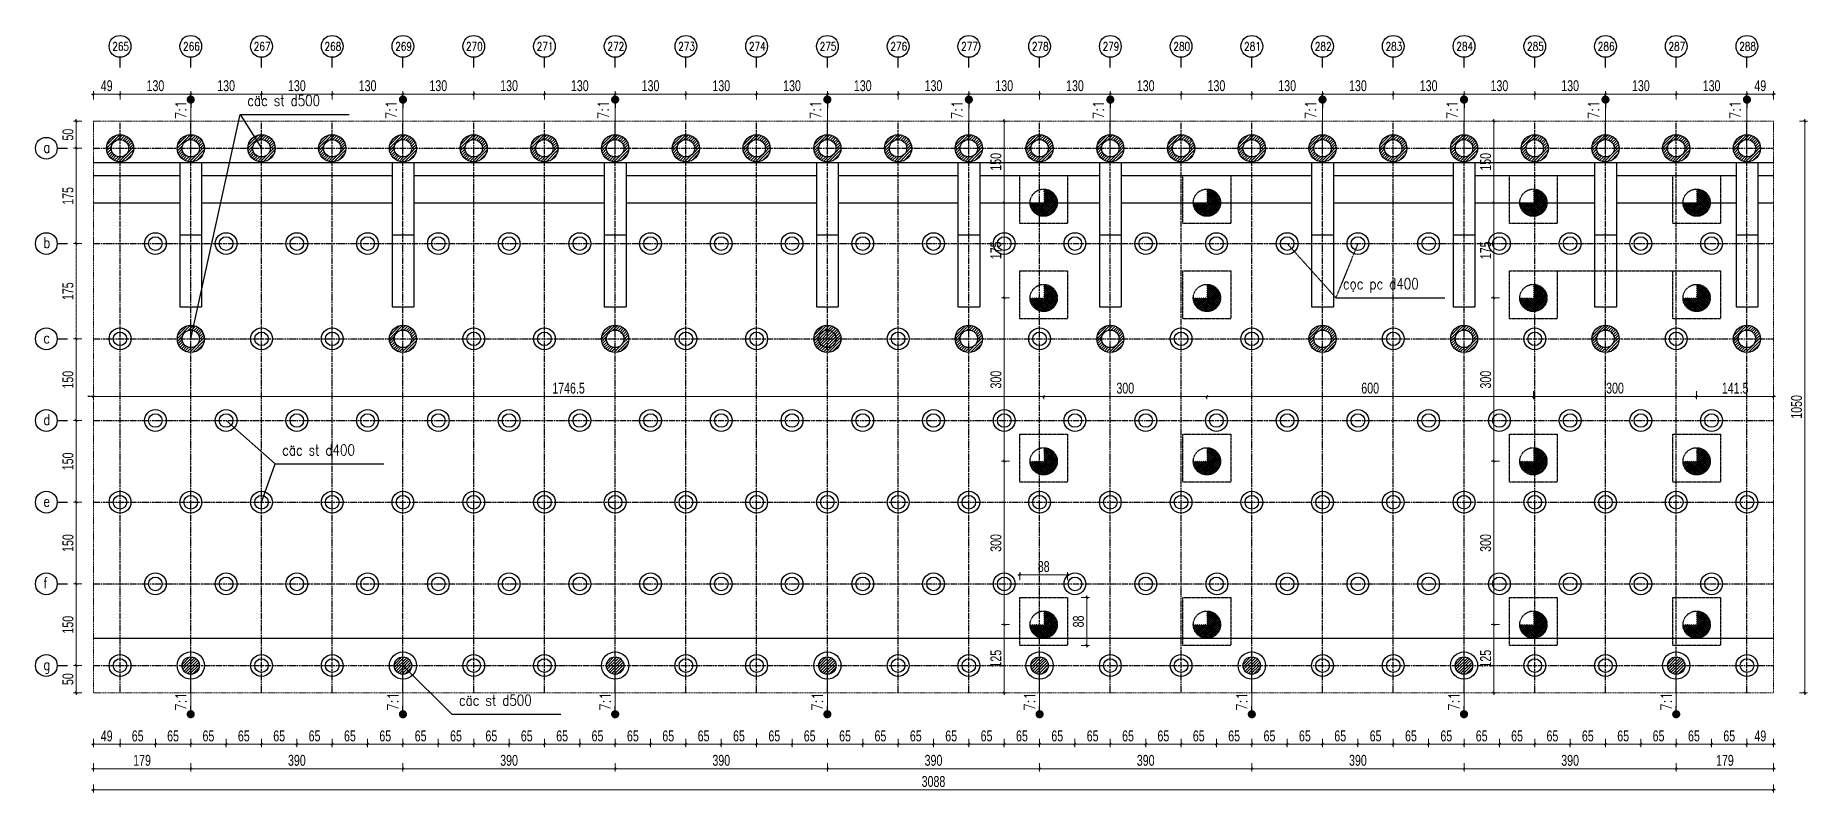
# Model space of a CAD drawing. Header units: inches. Extents: x -1640460 to 2672754, y -1012 to 1209503.
# Drawn here: x 9318 to 12575, y 136 to 1527 of the extents above; entities that cross this region are included whole.
import ezdxf

# ---------------------------------------------------------------- set-up
doc = ezdxf.new("R2010")
doc.units = ezdxf.units.IN
doc.header["$MEASUREMENT"] = 0
for name, pattern in [('ACAD_ISO09W100', [45, 24, -3, 6, -3, 6, -3]), ('CENTER', [2, 1.25, -0.25, 0.25, -0.25]), ('HIDDEN', [0.375, 0.25, -0.125])]:
    doc.linetypes.add(name, pattern=pattern)
doc.layers.add('DIM', color=177, linetype='Continuous', lineweight=20)
doc.layers.add('THAY1', color=9, linetype='Continuous', lineweight=20)
for name, color, linetype in [('Kich thuoc', 4, 'Continuous'), ('Text', 2, 'Continuous'), ('Tim', 8, 'ACAD_ISO09W100')]:
    doc.layers.add(name, color=color, linetype=linetype)
doc.styles.add('KICH_THUOC', font='vnsimli.shx', dxfattribs={"width": 0.8})
doc.styles.add('TXTDIM', font='VNARIAL.TTF', dxfattribs={"width": 0.7})
doc.dimstyles.new('DIM10', dxfattribs={"dimscale": 10, "dimtxt": 2, "dimasz": 0.3, "dimexe": 0.5, "dimexo": 0.5, "dimgap": 0.5, "dimtad": 1, "dimdec": 0, "dimzin": 12, "dimdsep": 46, "dimtxsty": 'TXTDIM', "dimblk": 'SLASH', "dimcen": 1.5, "dimclrd": 1, "dimclre": 256, "dimclrt": 2, "dimadec": 0, "dimazin": 0, "dimtfac": 1, "dimtdec": 0, "dimtix": 1, "dimtmove": 0, "dimatfit": 3, "dimldrblk": 'DOT', "dimfxl": 1, "dimfxlon": 1, "dimtolj": 1, "dimtzin": 0, "dimlwd": 9, "dimlwe": 9, "dimarcsym": 1})
pattern_1 = [(45, (8728.125, 0), (-2.6516504, 2.6516504), [])]
pattern_2 = [(45, (9118.125, 0), (-2.65165, 2.65165), [])]
pattern_3 = [(45, (9508.125, 0), (-2.65165, 2.65165), [])]
pattern_4 = [(45, (9898.125, 0), (-2.65165, 2.65165), [])]
pattern_5 = [(45, (10288.125, 0), (-2.65165, 2.65165), [])]
pattern_6 = [(45, (10678.125, 0), (-2.65165, 2.65165), [])]
pattern_7 = [(45, (11068.125, 0), (-2.65165, 2.65165), [])]
pattern_8 = [(45, (11458.125, 0), (-2.65165, 2.65165), [])]

msp = doc.modelspace()

# ---------------------------------------------------------------- texts
at = {"char_height": 20, "width": 34.474, "attachment_point": 1, "rotation": 90, "style": 'KICH_THUOC'}
for insert in [(9575.2, 1372.9), (9961.8, 1372.9), (10351.8, 1372.9), (10741.8, 1372.9), (11001.8, 1372.9), (11261.8, 1372.9), (11651.8, 1372.9), (11911.8, 1372.9), (12171.8, 1372.9), (12431.8, 1372.9), (9575.2, 286.2), (9965.2, 286.2), (10355.2, 286.2), (10745.2, 286.2), (11135.2, 286.2), (11525.2, 286.2), (11915.2, 286.2), (12305.2, 286.2)]:
    msp.add_mtext('7:1', dxfattribs=dict(at, insert=insert))
at = {"layer": 'Text', "attachment_point": 1, "style": 'KICH_THUOC'}
for s, insert, char_height, width in [('265', (9459.3, 1514), 15, 14.376), ('266', (9589.3, 1514), 15, 14.376), ('267', (9719.3, 1514), 15, 14.376), ('268', (9849.3, 1514), 15, 14.376), ('269', (9979.3, 1514), 15, 14.376), ('270', (10109.3, 1514), 15, 14.376), ('271', (10239.3, 1514), 15, 14.376), ('272', (10369.3, 1514), 15, 14.376), ('273', (10499.3, 1514), 15, 14.376), ('274', (10629.3, 1514), 15, 14.376), ('275', (10759.3, 1514), 15, 14.376), ('276', (10889.3, 1514), 15, 14.376), ('277', (11019.3, 1514), 15, 14.376), ('278', (11149.3, 1514), 15, 14.376), ('279', (11279.3, 1514), 15, 14.376), ('280', (11409.3, 1514), 15, 14.376), ('281', (11539.3, 1514), 15, 14.376), ('282', (11669.3, 1514), 15, 14.376), ('283', (11799.3, 1514), 15, 14.376), ('284', (11929.3, 1514), 15, 14.376), ('285', (12059.3, 1514), 15, 14.376), ('286', (12189.3, 1514), 15, 14.376), ('287', (12319.3, 1514), 15, 14.376), ('288', (12449.3, 1514), 15, 14.376), ('cäc \xadst d500', (9707.5, 1417.2), 20, 371.637), ('a', (9332.5, 1331.3), 20, 371.637), ('b', (9332.5, 1156.3), 20, 371.637), ('cäc pc d400', (11721, 1080.6), 20, 371.637), ('c', (9332.5, 981.3), 20, 371.637), ('d', (9332.5, 831.3), 20, 371.637), ('cäc \xadst d400', (9771.5, 775.3), 20, 371.637), ('e', (9332.5, 681.3), 20, 371.637), ('f', (9332.5, 531.3), 20, 371.637), ('g', (9332.5, 381.3), 20, 371.637), ('cäc \xadst d500', (10096.5, 315.8), 20, 371.637)]:
    msp.add_mtext(s, dxfattribs=dict(at, insert=insert, char_height=char_height, width=width))

# ---------------------------------------------------------------- blocks, each defined once
blk = doc.blocks.new('SLASH')
at = {"layer": 'DIM', "color": 16}
blk.add_line((-1.2, 0), (1.2, 0), dxfattribs=at)
at = {"layer": 'DIM', "color": 16, "linetype": 'Continuous'}
blk.add_line((-0.6, -0.6), (0.6, 0.6), dxfattribs=at)
blk = doc.blocks.new('*D443')
at = {"layer": 'Defpoints', "color": 0}
for p in [(9424.5, 319.4), (9473.5, 319.4), (9473.5, 224.8)]:
    blk.add_point(p, dxfattribs=at)
at = {"layer": 'Kich thuoc', "lineweight": 9}
for p, q in [((9424.5, 234.8), (9424.5, 219.8)), ((9473.5, 234.8), (9473.5, 219.8))]:
    blk.add_line(p, q, dxfattribs=at)
at = {"layer": 'Kich thuoc', "color": 1, "lineweight": 9}
blk.add_line((9427.5, 224.8), (9470.5, 224.8), dxfattribs=at)
at = {"layer": 'Kich thuoc', "color": 1, "lineweight": 9, "xscale": 3, "yscale": 3, "zscale": 3, "rotation": 180}
blk.add_blockref('SLASH', (9424.5, 224.8), dxfattribs=at)
at = {"layer": 'Kich thuoc', "color": 1, "lineweight": 9, "xscale": 3, "yscale": 3, "zscale": 3}
blk.add_blockref('SLASH', (9473.5, 224.8), dxfattribs=at)
at = {"layer": 'Kich thuoc', "color": 2, "insert": (9449, 240), "char_height": 20, "attachment_point": 5, "style": 'TXTDIM'}
blk.add_mtext('\\A1;49', dxfattribs=at)
blk = doc.blocks.new('_Dot')
at = {"color": 0, "linetype": 'ByBlock', "lineweight": -2}
blk.add_line((-0.5, 0), (-1, 0), dxfattribs=at)
at = {"color": 0, "linetype": 'ByBlock', "const_width": 0.5}
blk.add_lwpolyline([(-0.25, 0, 1), (0.25, 0, 1)], format="xyb", close=True, dxfattribs=at)
blk = doc.blocks.new('*D444')
at = {"layer": 'Defpoints', "color": 0}
for p in [(9473.5, 319.4), (9538.5, 319.4), (9538.5, 224.8)]:
    blk.add_point(p, dxfattribs=at)
at = {"layer": 'Kich thuoc', "lineweight": 9}
for p, q in [((9473.5, 234.8), (9473.5, 219.8)), ((9538.5, 234.8), (9538.5, 219.8))]:
    blk.add_line(p, q, dxfattribs=at)
at = {"layer": 'Kich thuoc', "color": 1, "lineweight": 9}
blk.add_line((9476.5, 224.8), (9535.5, 224.8), dxfattribs=at)
at = {"layer": 'Kich thuoc', "color": 1, "lineweight": 9, "xscale": 3, "yscale": 3, "zscale": 3, "rotation": 180}
blk.add_blockref('SLASH', (9473.5, 224.8), dxfattribs=at)
at = {"layer": 'Kich thuoc', "color": 1, "lineweight": 9, "xscale": 3, "yscale": 3, "zscale": 3}
blk.add_blockref('SLASH', (9538.5, 224.8), dxfattribs=at)
at = {"layer": 'Kich thuoc', "color": 2, "insert": (9506, 240), "char_height": 20, "attachment_point": 5, "style": 'TXTDIM'}
blk.add_mtext('\\A1;65', dxfattribs=at)
blk = doc.blocks.new('*D445')
at = {"layer": 'Defpoints', "color": 0}
for p in [(9538.5, 319.4), (9603.5, 319.4), (9603.5, 224.8)]:
    blk.add_point(p, dxfattribs=at)
at = {"layer": 'Kich thuoc', "lineweight": 9}
for p, q in [((9538.5, 234.8), (9538.5, 219.8)), ((9603.5, 234.8), (9603.5, 219.8))]:
    blk.add_line(p, q, dxfattribs=at)
at = {"layer": 'Kich thuoc', "color": 1, "lineweight": 9}
blk.add_line((9541.5, 224.8), (9600.5, 224.8), dxfattribs=at)
at = {"layer": 'Kich thuoc', "color": 1, "lineweight": 9, "xscale": 3, "yscale": 3, "zscale": 3, "rotation": 180}
blk.add_blockref('SLASH', (9538.5, 224.8), dxfattribs=at)
at = {"layer": 'Kich thuoc', "color": 1, "lineweight": 9, "xscale": 3, "yscale": 3, "zscale": 3}
blk.add_blockref('SLASH', (9603.5, 224.8), dxfattribs=at)
at = {"layer": 'Kich thuoc', "color": 2, "insert": (9571, 240), "char_height": 20, "attachment_point": 5, "style": 'TXTDIM'}
blk.add_mtext('\\A1;65', dxfattribs=at)
blk = doc.blocks.new('*D446')
at = {"layer": 'Defpoints', "color": 0}
for p in [(9603.5, 319.4), (9668.5, 319.4), (9668.5, 224.8)]:
    blk.add_point(p, dxfattribs=at)
at = {"layer": 'Kich thuoc', "lineweight": 9}
for p, q in [((9603.5, 234.8), (9603.5, 219.8)), ((9668.5, 234.8), (9668.5, 219.8))]:
    blk.add_line(p, q, dxfattribs=at)
at = {"layer": 'Kich thuoc', "color": 1, "lineweight": 9}
blk.add_line((9606.5, 224.8), (9665.5, 224.8), dxfattribs=at)
at = {"layer": 'Kich thuoc', "color": 1, "lineweight": 9, "xscale": 3, "yscale": 3, "zscale": 3, "rotation": 180}
blk.add_blockref('SLASH', (9603.5, 224.8), dxfattribs=at)
at = {"layer": 'Kich thuoc', "color": 1, "lineweight": 9, "xscale": 3, "yscale": 3, "zscale": 3}
blk.add_blockref('SLASH', (9668.5, 224.8), dxfattribs=at)
at = {"layer": 'Kich thuoc', "color": 2, "insert": (9636, 240), "char_height": 20, "attachment_point": 5, "style": 'TXTDIM'}
blk.add_mtext('\\A1;65', dxfattribs=at)
blk = doc.blocks.new('*D447')
at = {"layer": 'Defpoints', "color": 0}
for p in [(9668.5, 319.4), (9733.5, 319.4), (9733.5, 224.8)]:
    blk.add_point(p, dxfattribs=at)
at = {"layer": 'Kich thuoc', "lineweight": 9}
for p, q in [((9668.5, 234.8), (9668.5, 219.8)), ((9733.5, 234.8), (9733.5, 219.8))]:
    blk.add_line(p, q, dxfattribs=at)
at = {"layer": 'Kich thuoc', "color": 1, "lineweight": 9}
blk.add_line((9671.5, 224.8), (9730.5, 224.8), dxfattribs=at)
at = {"layer": 'Kich thuoc', "color": 1, "lineweight": 9, "xscale": 3, "yscale": 3, "zscale": 3, "rotation": 180}
blk.add_blockref('SLASH', (9668.5, 224.8), dxfattribs=at)
at = {"layer": 'Kich thuoc', "color": 1, "lineweight": 9, "xscale": 3, "yscale": 3, "zscale": 3}
blk.add_blockref('SLASH', (9733.5, 224.8), dxfattribs=at)
at = {"layer": 'Kich thuoc', "color": 2, "insert": (9701, 240), "char_height": 20, "attachment_point": 5, "style": 'TXTDIM'}
blk.add_mtext('\\A1;65', dxfattribs=at)
blk = doc.blocks.new('*D448')
at = {"layer": 'Defpoints', "color": 0}
for p in [(9733.5, 319.4), (9798.5, 319.4), (9798.5, 224.8)]:
    blk.add_point(p, dxfattribs=at)
at = {"layer": 'Kich thuoc', "lineweight": 9}
for p, q in [((9733.5, 234.8), (9733.5, 219.8)), ((9798.5, 234.8), (9798.5, 219.8))]:
    blk.add_line(p, q, dxfattribs=at)
at = {"layer": 'Kich thuoc', "color": 1, "lineweight": 9}
blk.add_line((9736.5, 224.8), (9795.5, 224.8), dxfattribs=at)
at = {"layer": 'Kich thuoc', "color": 1, "lineweight": 9, "xscale": 3, "yscale": 3, "zscale": 3, "rotation": 180}
blk.add_blockref('SLASH', (9733.5, 224.8), dxfattribs=at)
at = {"layer": 'Kich thuoc', "color": 1, "lineweight": 9, "xscale": 3, "yscale": 3, "zscale": 3}
blk.add_blockref('SLASH', (9798.5, 224.8), dxfattribs=at)
at = {"layer": 'Kich thuoc', "color": 2, "insert": (9766, 240), "char_height": 20, "attachment_point": 5, "style": 'TXTDIM'}
blk.add_mtext('\\A1;65', dxfattribs=at)
blk = doc.blocks.new('*D449')
at = {"layer": 'Defpoints', "color": 0}
for p in [(9798.5, 319.4), (9863.5, 319.4), (9863.5, 224.8)]:
    blk.add_point(p, dxfattribs=at)
at = {"layer": 'Kich thuoc', "lineweight": 9}
for p, q in [((9798.5, 234.8), (9798.5, 219.8)), ((9863.5, 234.8), (9863.5, 219.8))]:
    blk.add_line(p, q, dxfattribs=at)
at = {"layer": 'Kich thuoc', "color": 1, "lineweight": 9}
blk.add_line((9801.5, 224.8), (9860.5, 224.8), dxfattribs=at)
at = {"layer": 'Kich thuoc', "color": 1, "lineweight": 9, "xscale": 3, "yscale": 3, "zscale": 3, "rotation": 180}
blk.add_blockref('SLASH', (9798.5, 224.8), dxfattribs=at)
at = {"layer": 'Kich thuoc', "color": 1, "lineweight": 9, "xscale": 3, "yscale": 3, "zscale": 3}
blk.add_blockref('SLASH', (9863.5, 224.8), dxfattribs=at)
at = {"layer": 'Kich thuoc', "color": 2, "insert": (9831, 240), "char_height": 20, "attachment_point": 5, "style": 'TXTDIM'}
blk.add_mtext('\\A1;65', dxfattribs=at)
blk = doc.blocks.new('*D450')
at = {"layer": 'Defpoints', "color": 0}
for p in [(9863.5, 319.4), (9928.5, 319.4), (9928.5, 224.8)]:
    blk.add_point(p, dxfattribs=at)
at = {"layer": 'Kich thuoc', "lineweight": 9}
for p, q in [((9863.5, 234.8), (9863.5, 219.8)), ((9928.5, 234.8), (9928.5, 219.8))]:
    blk.add_line(p, q, dxfattribs=at)
at = {"layer": 'Kich thuoc', "color": 1, "lineweight": 9}
blk.add_line((9866.5, 224.8), (9925.5, 224.8), dxfattribs=at)
at = {"layer": 'Kich thuoc', "color": 1, "lineweight": 9, "xscale": 3, "yscale": 3, "zscale": 3, "rotation": 180}
blk.add_blockref('SLASH', (9863.5, 224.8), dxfattribs=at)
at = {"layer": 'Kich thuoc', "color": 1, "lineweight": 9, "xscale": 3, "yscale": 3, "zscale": 3}
blk.add_blockref('SLASH', (9928.5, 224.8), dxfattribs=at)
at = {"layer": 'Kich thuoc', "color": 2, "insert": (9896, 240), "char_height": 20, "attachment_point": 5, "style": 'TXTDIM'}
blk.add_mtext('\\A1;65', dxfattribs=at)
blk = doc.blocks.new('*D451')
at = {"layer": 'Defpoints', "color": 0}
for p in [(9928.5, 319.4), (9993.5, 319.4), (9993.5, 224.8)]:
    blk.add_point(p, dxfattribs=at)
at = {"layer": 'Kich thuoc', "lineweight": 9}
for p, q in [((9928.5, 234.8), (9928.5, 219.8)), ((9993.5, 234.8), (9993.5, 219.8))]:
    blk.add_line(p, q, dxfattribs=at)
at = {"layer": 'Kich thuoc', "color": 1, "lineweight": 9}
blk.add_line((9931.5, 224.8), (9990.5, 224.8), dxfattribs=at)
at = {"layer": 'Kich thuoc', "color": 1, "lineweight": 9, "xscale": 3, "yscale": 3, "zscale": 3, "rotation": 180}
blk.add_blockref('SLASH', (9928.5, 224.8), dxfattribs=at)
at = {"layer": 'Kich thuoc', "color": 1, "lineweight": 9, "xscale": 3, "yscale": 3, "zscale": 3}
blk.add_blockref('SLASH', (9993.5, 224.8), dxfattribs=at)
at = {"layer": 'Kich thuoc', "color": 2, "insert": (9961, 240), "char_height": 20, "attachment_point": 5, "style": 'TXTDIM'}
blk.add_mtext('\\A1;65', dxfattribs=at)
blk = doc.blocks.new('*D452')
at = {"layer": 'Defpoints', "color": 0}
for p in [(9993.5, 319.4), (10058.5, 319.4), (10058.5, 224.8)]:
    blk.add_point(p, dxfattribs=at)
at = {"layer": 'Kich thuoc', "lineweight": 9}
for p, q in [((9993.5, 234.8), (9993.5, 219.8)), ((10058.5, 234.8), (10058.5, 219.8))]:
    blk.add_line(p, q, dxfattribs=at)
at = {"layer": 'Kich thuoc', "color": 1, "lineweight": 9}
blk.add_line((9996.5, 224.8), (10055.5, 224.8), dxfattribs=at)
at = {"layer": 'Kich thuoc', "color": 1, "lineweight": 9, "xscale": 3, "yscale": 3, "zscale": 3, "rotation": 180}
blk.add_blockref('SLASH', (9993.5, 224.8), dxfattribs=at)
at = {"layer": 'Kich thuoc', "color": 1, "lineweight": 9, "xscale": 3, "yscale": 3, "zscale": 3}
blk.add_blockref('SLASH', (10058.5, 224.8), dxfattribs=at)
at = {"layer": 'Kich thuoc', "color": 2, "insert": (10026, 240), "char_height": 20, "attachment_point": 5, "style": 'TXTDIM'}
blk.add_mtext('\\A1;65', dxfattribs=at)
blk = doc.blocks.new('*D453')
at = {"layer": 'Defpoints', "color": 0}
for p in [(10058.5, 319.4), (10123.5, 319.4), (10123.5, 224.8)]:
    blk.add_point(p, dxfattribs=at)
at = {"layer": 'Kich thuoc', "lineweight": 9}
for p, q in [((10058.5, 234.8), (10058.5, 219.8)), ((10123.5, 234.8), (10123.5, 219.8))]:
    blk.add_line(p, q, dxfattribs=at)
at = {"layer": 'Kich thuoc', "color": 1, "lineweight": 9}
blk.add_line((10061.5, 224.8), (10120.5, 224.8), dxfattribs=at)
at = {"layer": 'Kich thuoc', "color": 1, "lineweight": 9, "xscale": 3, "yscale": 3, "zscale": 3, "rotation": 180}
blk.add_blockref('SLASH', (10058.5, 224.8), dxfattribs=at)
at = {"layer": 'Kich thuoc', "color": 1, "lineweight": 9, "xscale": 3, "yscale": 3, "zscale": 3}
blk.add_blockref('SLASH', (10123.5, 224.8), dxfattribs=at)
at = {"layer": 'Kich thuoc', "color": 2, "insert": (10091, 240), "char_height": 20, "attachment_point": 5, "style": 'TXTDIM'}
blk.add_mtext('\\A1;65', dxfattribs=at)
blk = doc.blocks.new('*D454')
at = {"layer": 'Defpoints', "color": 0}
for p in [(10123.5, 319.4), (10188.5, 319.4), (10188.5, 224.8)]:
    blk.add_point(p, dxfattribs=at)
at = {"layer": 'Kich thuoc', "lineweight": 9}
for p, q in [((10123.5, 234.8), (10123.5, 219.8)), ((10188.5, 234.8), (10188.5, 219.8))]:
    blk.add_line(p, q, dxfattribs=at)
at = {"layer": 'Kich thuoc', "color": 1, "lineweight": 9}
blk.add_line((10126.5, 224.8), (10185.5, 224.8), dxfattribs=at)
at = {"layer": 'Kich thuoc', "color": 1, "lineweight": 9, "xscale": 3, "yscale": 3, "zscale": 3, "rotation": 180}
blk.add_blockref('SLASH', (10123.5, 224.8), dxfattribs=at)
at = {"layer": 'Kich thuoc', "color": 1, "lineweight": 9, "xscale": 3, "yscale": 3, "zscale": 3}
blk.add_blockref('SLASH', (10188.5, 224.8), dxfattribs=at)
at = {"layer": 'Kich thuoc', "color": 2, "insert": (10156, 240), "char_height": 20, "attachment_point": 5, "style": 'TXTDIM'}
blk.add_mtext('\\A1;65', dxfattribs=at)
blk = doc.blocks.new('*D455')
at = {"layer": 'Defpoints', "color": 0}
for p in [(10188.5, 319.4), (10253.5, 319.4), (10253.5, 224.8)]:
    blk.add_point(p, dxfattribs=at)
at = {"layer": 'Kich thuoc', "lineweight": 9}
for p, q in [((10188.5, 234.8), (10188.5, 219.8)), ((10253.5, 234.8), (10253.5, 219.8))]:
    blk.add_line(p, q, dxfattribs=at)
at = {"layer": 'Kich thuoc', "color": 1, "lineweight": 9}
blk.add_line((10191.5, 224.8), (10250.5, 224.8), dxfattribs=at)
at = {"layer": 'Kich thuoc', "color": 1, "lineweight": 9, "xscale": 3, "yscale": 3, "zscale": 3, "rotation": 180}
blk.add_blockref('SLASH', (10188.5, 224.8), dxfattribs=at)
at = {"layer": 'Kich thuoc', "color": 1, "lineweight": 9, "xscale": 3, "yscale": 3, "zscale": 3}
blk.add_blockref('SLASH', (10253.5, 224.8), dxfattribs=at)
at = {"layer": 'Kich thuoc', "color": 2, "insert": (10221, 240), "char_height": 20, "attachment_point": 5, "style": 'TXTDIM'}
blk.add_mtext('\\A1;65', dxfattribs=at)
blk = doc.blocks.new('*D456')
at = {"layer": 'Defpoints', "color": 0}
for p in [(10253.5, 319.4), (10318.5, 319.4), (10318.5, 224.8)]:
    blk.add_point(p, dxfattribs=at)
at = {"layer": 'Kich thuoc', "lineweight": 9}
for p, q in [((10253.5, 234.8), (10253.5, 219.8)), ((10318.5, 234.8), (10318.5, 219.8))]:
    blk.add_line(p, q, dxfattribs=at)
at = {"layer": 'Kich thuoc', "color": 1, "lineweight": 9}
blk.add_line((10256.5, 224.8), (10315.5, 224.8), dxfattribs=at)
at = {"layer": 'Kich thuoc', "color": 1, "lineweight": 9, "xscale": 3, "yscale": 3, "zscale": 3, "rotation": 180}
blk.add_blockref('SLASH', (10253.5, 224.8), dxfattribs=at)
at = {"layer": 'Kich thuoc', "color": 1, "lineweight": 9, "xscale": 3, "yscale": 3, "zscale": 3}
blk.add_blockref('SLASH', (10318.5, 224.8), dxfattribs=at)
at = {"layer": 'Kich thuoc', "color": 2, "insert": (10286, 240), "char_height": 20, "attachment_point": 5, "style": 'TXTDIM'}
blk.add_mtext('\\A1;65', dxfattribs=at)
blk = doc.blocks.new('*D457')
at = {"layer": 'Defpoints', "color": 0}
for p in [(10318.5, 319.4), (10383.5, 319.4), (10383.5, 224.8)]:
    blk.add_point(p, dxfattribs=at)
at = {"layer": 'Kich thuoc', "lineweight": 9}
for p, q in [((10318.5, 234.8), (10318.5, 219.8)), ((10383.5, 234.8), (10383.5, 219.8))]:
    blk.add_line(p, q, dxfattribs=at)
at = {"layer": 'Kich thuoc', "color": 1, "lineweight": 9}
blk.add_line((10321.5, 224.8), (10380.5, 224.8), dxfattribs=at)
at = {"layer": 'Kich thuoc', "color": 1, "lineweight": 9, "xscale": 3, "yscale": 3, "zscale": 3, "rotation": 180}
blk.add_blockref('SLASH', (10318.5, 224.8), dxfattribs=at)
at = {"layer": 'Kich thuoc', "color": 1, "lineweight": 9, "xscale": 3, "yscale": 3, "zscale": 3}
blk.add_blockref('SLASH', (10383.5, 224.8), dxfattribs=at)
at = {"layer": 'Kich thuoc', "color": 2, "insert": (10351, 240), "char_height": 20, "attachment_point": 5, "style": 'TXTDIM'}
blk.add_mtext('\\A1;65', dxfattribs=at)
blk = doc.blocks.new('*D458')
at = {"layer": 'Defpoints', "color": 0}
for p in [(10383.5, 319.4), (10448.5, 319.4), (10448.5, 224.8)]:
    blk.add_point(p, dxfattribs=at)
at = {"layer": 'Kich thuoc', "lineweight": 9}
for p, q in [((10383.5, 234.8), (10383.5, 219.8)), ((10448.5, 234.8), (10448.5, 219.8))]:
    blk.add_line(p, q, dxfattribs=at)
at = {"layer": 'Kich thuoc', "color": 1, "lineweight": 9}
blk.add_line((10386.5, 224.8), (10445.5, 224.8), dxfattribs=at)
at = {"layer": 'Kich thuoc', "color": 1, "lineweight": 9, "xscale": 3, "yscale": 3, "zscale": 3, "rotation": 180}
blk.add_blockref('SLASH', (10383.5, 224.8), dxfattribs=at)
at = {"layer": 'Kich thuoc', "color": 1, "lineweight": 9, "xscale": 3, "yscale": 3, "zscale": 3}
blk.add_blockref('SLASH', (10448.5, 224.8), dxfattribs=at)
at = {"layer": 'Kich thuoc', "color": 2, "insert": (10416, 240), "char_height": 20, "attachment_point": 5, "style": 'TXTDIM'}
blk.add_mtext('\\A1;65', dxfattribs=at)
blk = doc.blocks.new('*D459')
at = {"layer": 'Defpoints', "color": 0}
for p in [(10448.5, 319.4), (10513.5, 319.4), (10513.5, 224.8)]:
    blk.add_point(p, dxfattribs=at)
at = {"layer": 'Kich thuoc', "lineweight": 9}
for p, q in [((10448.5, 234.8), (10448.5, 219.8)), ((10513.5, 234.8), (10513.5, 219.8))]:
    blk.add_line(p, q, dxfattribs=at)
at = {"layer": 'Kich thuoc', "color": 1, "lineweight": 9}
blk.add_line((10451.5, 224.8), (10510.5, 224.8), dxfattribs=at)
at = {"layer": 'Kich thuoc', "color": 1, "lineweight": 9, "xscale": 3, "yscale": 3, "zscale": 3, "rotation": 180}
blk.add_blockref('SLASH', (10448.5, 224.8), dxfattribs=at)
at = {"layer": 'Kich thuoc', "color": 1, "lineweight": 9, "xscale": 3, "yscale": 3, "zscale": 3}
blk.add_blockref('SLASH', (10513.5, 224.8), dxfattribs=at)
at = {"layer": 'Kich thuoc', "color": 2, "insert": (10481, 240), "char_height": 20, "attachment_point": 5, "style": 'TXTDIM'}
blk.add_mtext('\\A1;65', dxfattribs=at)
blk = doc.blocks.new('*D460')
at = {"layer": 'Defpoints', "color": 0}
for p in [(10513.5, 319.4), (10578.5, 319.4), (10578.5, 224.8)]:
    blk.add_point(p, dxfattribs=at)
at = {"layer": 'Kich thuoc', "lineweight": 9}
for p, q in [((10513.5, 234.8), (10513.5, 219.8)), ((10578.5, 234.8), (10578.5, 219.8))]:
    blk.add_line(p, q, dxfattribs=at)
at = {"layer": 'Kich thuoc', "color": 1, "lineweight": 9}
blk.add_line((10516.5, 224.8), (10575.5, 224.8), dxfattribs=at)
at = {"layer": 'Kich thuoc', "color": 1, "lineweight": 9, "xscale": 3, "yscale": 3, "zscale": 3, "rotation": 180}
blk.add_blockref('SLASH', (10513.5, 224.8), dxfattribs=at)
at = {"layer": 'Kich thuoc', "color": 1, "lineweight": 9, "xscale": 3, "yscale": 3, "zscale": 3}
blk.add_blockref('SLASH', (10578.5, 224.8), dxfattribs=at)
at = {"layer": 'Kich thuoc', "color": 2, "insert": (10546, 240), "char_height": 20, "attachment_point": 5, "style": 'TXTDIM'}
blk.add_mtext('\\A1;65', dxfattribs=at)
blk = doc.blocks.new('*D461')
at = {"layer": 'Defpoints', "color": 0}
for p in [(10578.5, 319.4), (10643.5, 319.4), (10643.5, 224.8)]:
    blk.add_point(p, dxfattribs=at)
at = {"layer": 'Kich thuoc', "lineweight": 9}
for p, q in [((10578.5, 234.8), (10578.5, 219.8)), ((10643.5, 234.8), (10643.5, 219.8))]:
    blk.add_line(p, q, dxfattribs=at)
at = {"layer": 'Kich thuoc', "color": 1, "lineweight": 9}
blk.add_line((10581.5, 224.8), (10640.5, 224.8), dxfattribs=at)
at = {"layer": 'Kich thuoc', "color": 1, "lineweight": 9, "xscale": 3, "yscale": 3, "zscale": 3, "rotation": 180}
blk.add_blockref('SLASH', (10578.5, 224.8), dxfattribs=at)
at = {"layer": 'Kich thuoc', "color": 1, "lineweight": 9, "xscale": 3, "yscale": 3, "zscale": 3}
blk.add_blockref('SLASH', (10643.5, 224.8), dxfattribs=at)
at = {"layer": 'Kich thuoc', "color": 2, "insert": (10611, 240), "char_height": 20, "attachment_point": 5, "style": 'TXTDIM'}
blk.add_mtext('\\A1;65', dxfattribs=at)
blk = doc.blocks.new('*D462')
at = {"layer": 'Defpoints', "color": 0}
for p in [(10643.5, 319.4), (10708.5, 319.4), (10708.5, 224.8)]:
    blk.add_point(p, dxfattribs=at)
at = {"layer": 'Kich thuoc', "lineweight": 9}
for p, q in [((10643.5, 234.8), (10643.5, 219.8)), ((10708.5, 234.8), (10708.5, 219.8))]:
    blk.add_line(p, q, dxfattribs=at)
at = {"layer": 'Kich thuoc', "color": 1, "lineweight": 9}
blk.add_line((10646.5, 224.8), (10705.5, 224.8), dxfattribs=at)
at = {"layer": 'Kich thuoc', "color": 1, "lineweight": 9, "xscale": 3, "yscale": 3, "zscale": 3, "rotation": 180}
blk.add_blockref('SLASH', (10643.5, 224.8), dxfattribs=at)
at = {"layer": 'Kich thuoc', "color": 1, "lineweight": 9, "xscale": 3, "yscale": 3, "zscale": 3}
blk.add_blockref('SLASH', (10708.5, 224.8), dxfattribs=at)
at = {"layer": 'Kich thuoc', "color": 2, "insert": (10676, 240), "char_height": 20, "attachment_point": 5, "style": 'TXTDIM'}
blk.add_mtext('\\A1;65', dxfattribs=at)
blk = doc.blocks.new('*D463')
at = {"layer": 'Defpoints', "color": 0}
for p in [(10708.5, 319.4), (10773.5, 319.4), (10773.5, 224.8)]:
    blk.add_point(p, dxfattribs=at)
at = {"layer": 'Kich thuoc', "lineweight": 9}
for p, q in [((10708.5, 234.8), (10708.5, 219.8)), ((10773.5, 234.8), (10773.5, 219.8))]:
    blk.add_line(p, q, dxfattribs=at)
at = {"layer": 'Kich thuoc', "color": 1, "lineweight": 9}
blk.add_line((10711.5, 224.8), (10770.5, 224.8), dxfattribs=at)
at = {"layer": 'Kich thuoc', "color": 1, "lineweight": 9, "xscale": 3, "yscale": 3, "zscale": 3, "rotation": 180}
blk.add_blockref('SLASH', (10708.5, 224.8), dxfattribs=at)
at = {"layer": 'Kich thuoc', "color": 1, "lineweight": 9, "xscale": 3, "yscale": 3, "zscale": 3}
blk.add_blockref('SLASH', (10773.5, 224.8), dxfattribs=at)
at = {"layer": 'Kich thuoc', "color": 2, "insert": (10741, 240), "char_height": 20, "attachment_point": 5, "style": 'TXTDIM'}
blk.add_mtext('\\A1;65', dxfattribs=at)
blk = doc.blocks.new('*D464')
at = {"layer": 'Defpoints', "color": 0}
for p in [(10773.5, 319.4), (10838.5, 319.4), (10838.5, 224.8)]:
    blk.add_point(p, dxfattribs=at)
at = {"layer": 'Kich thuoc', "lineweight": 9}
for p, q in [((10773.5, 234.8), (10773.5, 219.8)), ((10838.5, 234.8), (10838.5, 219.8))]:
    blk.add_line(p, q, dxfattribs=at)
at = {"layer": 'Kich thuoc', "color": 1, "lineweight": 9}
blk.add_line((10776.5, 224.8), (10835.5, 224.8), dxfattribs=at)
at = {"layer": 'Kich thuoc', "color": 1, "lineweight": 9, "xscale": 3, "yscale": 3, "zscale": 3, "rotation": 180}
blk.add_blockref('SLASH', (10773.5, 224.8), dxfattribs=at)
at = {"layer": 'Kich thuoc', "color": 1, "lineweight": 9, "xscale": 3, "yscale": 3, "zscale": 3}
blk.add_blockref('SLASH', (10838.5, 224.8), dxfattribs=at)
at = {"layer": 'Kich thuoc', "color": 2, "insert": (10806, 240), "char_height": 20, "attachment_point": 5, "style": 'TXTDIM'}
blk.add_mtext('\\A1;65', dxfattribs=at)
blk = doc.blocks.new('*D465')
at = {"layer": 'Defpoints', "color": 0}
for p in [(10838.5, 319.4), (10903.5, 319.4), (10903.5, 224.8)]:
    blk.add_point(p, dxfattribs=at)
at = {"layer": 'Kich thuoc', "lineweight": 9}
for p, q in [((10838.5, 234.8), (10838.5, 219.8)), ((10903.5, 234.8), (10903.5, 219.8))]:
    blk.add_line(p, q, dxfattribs=at)
at = {"layer": 'Kich thuoc', "color": 1, "lineweight": 9}
blk.add_line((10841.5, 224.8), (10900.5, 224.8), dxfattribs=at)
at = {"layer": 'Kich thuoc', "color": 1, "lineweight": 9, "xscale": 3, "yscale": 3, "zscale": 3, "rotation": 180}
blk.add_blockref('SLASH', (10838.5, 224.8), dxfattribs=at)
at = {"layer": 'Kich thuoc', "color": 1, "lineweight": 9, "xscale": 3, "yscale": 3, "zscale": 3}
blk.add_blockref('SLASH', (10903.5, 224.8), dxfattribs=at)
at = {"layer": 'Kich thuoc', "color": 2, "insert": (10871, 240), "char_height": 20, "attachment_point": 5, "style": 'TXTDIM'}
blk.add_mtext('\\A1;65', dxfattribs=at)
blk = doc.blocks.new('*D466')
at = {"layer": 'Defpoints', "color": 0}
for p in [(10903.5, 319.4), (10968.5, 319.4), (10968.5, 224.8)]:
    blk.add_point(p, dxfattribs=at)
at = {"layer": 'Kich thuoc', "lineweight": 9}
for p, q in [((10903.5, 234.8), (10903.5, 219.8)), ((10968.5, 234.8), (10968.5, 219.8))]:
    blk.add_line(p, q, dxfattribs=at)
at = {"layer": 'Kich thuoc', "color": 1, "lineweight": 9}
blk.add_line((10906.5, 224.8), (10965.5, 224.8), dxfattribs=at)
at = {"layer": 'Kich thuoc', "color": 1, "lineweight": 9, "xscale": 3, "yscale": 3, "zscale": 3, "rotation": 180}
blk.add_blockref('SLASH', (10903.5, 224.8), dxfattribs=at)
at = {"layer": 'Kich thuoc', "color": 1, "lineweight": 9, "xscale": 3, "yscale": 3, "zscale": 3}
blk.add_blockref('SLASH', (10968.5, 224.8), dxfattribs=at)
at = {"layer": 'Kich thuoc', "color": 2, "insert": (10936, 240), "char_height": 20, "attachment_point": 5, "style": 'TXTDIM'}
blk.add_mtext('\\A1;65', dxfattribs=at)
blk = doc.blocks.new('*D467')
at = {"layer": 'Defpoints', "color": 0}
for p in [(10968.5, 319.4), (11033.5, 319.4), (11033.5, 224.8)]:
    blk.add_point(p, dxfattribs=at)
at = {"layer": 'Kich thuoc', "lineweight": 9}
for p, q in [((10968.5, 234.8), (10968.5, 219.8)), ((11033.5, 234.8), (11033.5, 219.8))]:
    blk.add_line(p, q, dxfattribs=at)
at = {"layer": 'Kich thuoc', "color": 1, "lineweight": 9}
blk.add_line((10971.5, 224.8), (11030.5, 224.8), dxfattribs=at)
at = {"layer": 'Kich thuoc', "color": 1, "lineweight": 9, "xscale": 3, "yscale": 3, "zscale": 3, "rotation": 180}
blk.add_blockref('SLASH', (10968.5, 224.8), dxfattribs=at)
at = {"layer": 'Kich thuoc', "color": 1, "lineweight": 9, "xscale": 3, "yscale": 3, "zscale": 3}
blk.add_blockref('SLASH', (11033.5, 224.8), dxfattribs=at)
at = {"layer": 'Kich thuoc', "color": 2, "insert": (11001, 240), "char_height": 20, "attachment_point": 5, "style": 'TXTDIM'}
blk.add_mtext('\\A1;65', dxfattribs=at)
blk = doc.blocks.new('*D468')
at = {"layer": 'Defpoints', "color": 0}
for p in [(11033.5, 319.4), (11098.5, 319.4), (11098.5, 224.8)]:
    blk.add_point(p, dxfattribs=at)
at = {"layer": 'Kich thuoc', "lineweight": 9}
for p, q in [((11033.5, 234.8), (11033.5, 219.8)), ((11098.5, 234.8), (11098.5, 219.8))]:
    blk.add_line(p, q, dxfattribs=at)
at = {"layer": 'Kich thuoc', "color": 1, "lineweight": 9}
blk.add_line((11036.5, 224.8), (11095.5, 224.8), dxfattribs=at)
at = {"layer": 'Kich thuoc', "color": 1, "lineweight": 9, "xscale": 3, "yscale": 3, "zscale": 3, "rotation": 180}
blk.add_blockref('SLASH', (11033.5, 224.8), dxfattribs=at)
at = {"layer": 'Kich thuoc', "color": 1, "lineweight": 9, "xscale": 3, "yscale": 3, "zscale": 3}
blk.add_blockref('SLASH', (11098.5, 224.8), dxfattribs=at)
at = {"layer": 'Kich thuoc', "color": 2, "insert": (11066, 240), "char_height": 20, "attachment_point": 5, "style": 'TXTDIM'}
blk.add_mtext('\\A1;65', dxfattribs=at)
blk = doc.blocks.new('*D469')
at = {"layer": 'Defpoints', "color": 0}
for p in [(11098.5, 319.4), (11163.5, 319.4), (11163.5, 224.8)]:
    blk.add_point(p, dxfattribs=at)
at = {"layer": 'Kich thuoc', "lineweight": 9}
for p, q in [((11098.5, 234.8), (11098.5, 219.8)), ((11163.5, 234.8), (11163.5, 219.8))]:
    blk.add_line(p, q, dxfattribs=at)
at = {"layer": 'Kich thuoc', "color": 1, "lineweight": 9}
blk.add_line((11101.5, 224.8), (11160.5, 224.8), dxfattribs=at)
at = {"layer": 'Kich thuoc', "color": 1, "lineweight": 9, "xscale": 3, "yscale": 3, "zscale": 3, "rotation": 180}
blk.add_blockref('SLASH', (11098.5, 224.8), dxfattribs=at)
at = {"layer": 'Kich thuoc', "color": 1, "lineweight": 9, "xscale": 3, "yscale": 3, "zscale": 3}
blk.add_blockref('SLASH', (11163.5, 224.8), dxfattribs=at)
at = {"layer": 'Kich thuoc', "color": 2, "insert": (11131, 240), "char_height": 20, "attachment_point": 5, "style": 'TXTDIM'}
blk.add_mtext('\\A1;65', dxfattribs=at)
blk = doc.blocks.new('*D470')
at = {"layer": 'Defpoints', "color": 0}
for p in [(11163.5, 319.4), (11228.5, 319.4), (11228.5, 224.8)]:
    blk.add_point(p, dxfattribs=at)
at = {"layer": 'Kich thuoc', "lineweight": 9}
for p, q in [((11163.5, 234.8), (11163.5, 219.8)), ((11228.5, 234.8), (11228.5, 219.8))]:
    blk.add_line(p, q, dxfattribs=at)
at = {"layer": 'Kich thuoc', "color": 1, "lineweight": 9}
blk.add_line((11166.5, 224.8), (11225.5, 224.8), dxfattribs=at)
at = {"layer": 'Kich thuoc', "color": 1, "lineweight": 9, "xscale": 3, "yscale": 3, "zscale": 3, "rotation": 180}
blk.add_blockref('SLASH', (11163.5, 224.8), dxfattribs=at)
at = {"layer": 'Kich thuoc', "color": 1, "lineweight": 9, "xscale": 3, "yscale": 3, "zscale": 3}
blk.add_blockref('SLASH', (11228.5, 224.8), dxfattribs=at)
at = {"layer": 'Kich thuoc', "color": 2, "insert": (11196, 240), "char_height": 20, "attachment_point": 5, "style": 'TXTDIM'}
blk.add_mtext('\\A1;65', dxfattribs=at)
blk = doc.blocks.new('*D471')
at = {"layer": 'Defpoints', "color": 0}
for p in [(11228.5, 319.4), (11293.5, 319.4), (11293.5, 224.8)]:
    blk.add_point(p, dxfattribs=at)
at = {"layer": 'Kich thuoc', "lineweight": 9}
for p, q in [((11228.5, 234.8), (11228.5, 219.8)), ((11293.5, 234.8), (11293.5, 219.8))]:
    blk.add_line(p, q, dxfattribs=at)
at = {"layer": 'Kich thuoc', "color": 1, "lineweight": 9}
blk.add_line((11231.5, 224.8), (11290.5, 224.8), dxfattribs=at)
at = {"layer": 'Kich thuoc', "color": 1, "lineweight": 9, "xscale": 3, "yscale": 3, "zscale": 3, "rotation": 180}
blk.add_blockref('SLASH', (11228.5, 224.8), dxfattribs=at)
at = {"layer": 'Kich thuoc', "color": 1, "lineweight": 9, "xscale": 3, "yscale": 3, "zscale": 3}
blk.add_blockref('SLASH', (11293.5, 224.8), dxfattribs=at)
at = {"layer": 'Kich thuoc', "color": 2, "insert": (11261, 240), "char_height": 20, "attachment_point": 5, "style": 'TXTDIM'}
blk.add_mtext('\\A1;65', dxfattribs=at)
blk = doc.blocks.new('*D472')
at = {"layer": 'Defpoints', "color": 0}
for p in [(11293.5, 319.4), (11358.5, 319.4), (11358.5, 224.8)]:
    blk.add_point(p, dxfattribs=at)
at = {"layer": 'Kich thuoc', "lineweight": 9}
for p, q in [((11293.5, 234.8), (11293.5, 219.8)), ((11358.5, 234.8), (11358.5, 219.8))]:
    blk.add_line(p, q, dxfattribs=at)
at = {"layer": 'Kich thuoc', "color": 1, "lineweight": 9}
blk.add_line((11296.5, 224.8), (11355.5, 224.8), dxfattribs=at)
at = {"layer": 'Kich thuoc', "color": 1, "lineweight": 9, "xscale": 3, "yscale": 3, "zscale": 3, "rotation": 180}
blk.add_blockref('SLASH', (11293.5, 224.8), dxfattribs=at)
at = {"layer": 'Kich thuoc', "color": 1, "lineweight": 9, "xscale": 3, "yscale": 3, "zscale": 3}
blk.add_blockref('SLASH', (11358.5, 224.8), dxfattribs=at)
at = {"layer": 'Kich thuoc', "color": 2, "insert": (11326, 240), "char_height": 20, "attachment_point": 5, "style": 'TXTDIM'}
blk.add_mtext('\\A1;65', dxfattribs=at)
blk = doc.blocks.new('*D473')
at = {"layer": 'Defpoints', "color": 0}
for p in [(11358.5, 319.4), (11423.5, 319.4), (11423.5, 224.8)]:
    blk.add_point(p, dxfattribs=at)
at = {"layer": 'Kich thuoc', "lineweight": 9}
for p, q in [((11358.5, 234.8), (11358.5, 219.8)), ((11423.5, 234.8), (11423.5, 219.8))]:
    blk.add_line(p, q, dxfattribs=at)
at = {"layer": 'Kich thuoc', "color": 1, "lineweight": 9}
blk.add_line((11361.5, 224.8), (11420.5, 224.8), dxfattribs=at)
at = {"layer": 'Kich thuoc', "color": 1, "lineweight": 9, "xscale": 3, "yscale": 3, "zscale": 3, "rotation": 180}
blk.add_blockref('SLASH', (11358.5, 224.8), dxfattribs=at)
at = {"layer": 'Kich thuoc', "color": 1, "lineweight": 9, "xscale": 3, "yscale": 3, "zscale": 3}
blk.add_blockref('SLASH', (11423.5, 224.8), dxfattribs=at)
at = {"layer": 'Kich thuoc', "color": 2, "insert": (11391, 240), "char_height": 20, "attachment_point": 5, "style": 'TXTDIM'}
blk.add_mtext('\\A1;65', dxfattribs=at)
blk = doc.blocks.new('*D474')
at = {"layer": 'Defpoints', "color": 0}
for p in [(11423.5, 319.4), (11488.5, 319.4), (11488.5, 224.8)]:
    blk.add_point(p, dxfattribs=at)
at = {"layer": 'Kich thuoc', "lineweight": 9}
for p, q in [((11423.5, 234.8), (11423.5, 219.8)), ((11488.5, 234.8), (11488.5, 219.8))]:
    blk.add_line(p, q, dxfattribs=at)
at = {"layer": 'Kich thuoc', "color": 1, "lineweight": 9}
blk.add_line((11426.5, 224.8), (11485.5, 224.8), dxfattribs=at)
at = {"layer": 'Kich thuoc', "color": 1, "lineweight": 9, "xscale": 3, "yscale": 3, "zscale": 3, "rotation": 180}
blk.add_blockref('SLASH', (11423.5, 224.8), dxfattribs=at)
at = {"layer": 'Kich thuoc', "color": 1, "lineweight": 9, "xscale": 3, "yscale": 3, "zscale": 3}
blk.add_blockref('SLASH', (11488.5, 224.8), dxfattribs=at)
at = {"layer": 'Kich thuoc', "color": 2, "insert": (11456, 240), "char_height": 20, "attachment_point": 5, "style": 'TXTDIM'}
blk.add_mtext('\\A1;65', dxfattribs=at)
blk = doc.blocks.new('*D475')
at = {"layer": 'Defpoints', "color": 0}
for p in [(11488.5, 319.4), (11553.5, 319.4), (11553.5, 224.8)]:
    blk.add_point(p, dxfattribs=at)
at = {"layer": 'Kich thuoc', "lineweight": 9}
for p, q in [((11488.5, 234.8), (11488.5, 219.8)), ((11553.5, 234.8), (11553.5, 219.8))]:
    blk.add_line(p, q, dxfattribs=at)
at = {"layer": 'Kich thuoc', "color": 1, "lineweight": 9}
blk.add_line((11491.5, 224.8), (11550.5, 224.8), dxfattribs=at)
at = {"layer": 'Kich thuoc', "color": 1, "lineweight": 9, "xscale": 3, "yscale": 3, "zscale": 3, "rotation": 180}
blk.add_blockref('SLASH', (11488.5, 224.8), dxfattribs=at)
at = {"layer": 'Kich thuoc', "color": 1, "lineweight": 9, "xscale": 3, "yscale": 3, "zscale": 3}
blk.add_blockref('SLASH', (11553.5, 224.8), dxfattribs=at)
at = {"layer": 'Kich thuoc', "color": 2, "insert": (11521, 240), "char_height": 20, "attachment_point": 5, "style": 'TXTDIM'}
blk.add_mtext('\\A1;65', dxfattribs=at)
blk = doc.blocks.new('*D476')
at = {"layer": 'Defpoints', "color": 0}
for p in [(11553.5, 319.4), (11618.5, 319.4), (11618.5, 224.8)]:
    blk.add_point(p, dxfattribs=at)
at = {"layer": 'Kich thuoc', "lineweight": 9}
for p, q in [((11553.5, 234.8), (11553.5, 219.8)), ((11618.5, 234.8), (11618.5, 219.8))]:
    blk.add_line(p, q, dxfattribs=at)
at = {"layer": 'Kich thuoc', "color": 1, "lineweight": 9}
blk.add_line((11556.5, 224.8), (11615.5, 224.8), dxfattribs=at)
at = {"layer": 'Kich thuoc', "color": 1, "lineweight": 9, "xscale": 3, "yscale": 3, "zscale": 3, "rotation": 180}
blk.add_blockref('SLASH', (11553.5, 224.8), dxfattribs=at)
at = {"layer": 'Kich thuoc', "color": 1, "lineweight": 9, "xscale": 3, "yscale": 3, "zscale": 3}
blk.add_blockref('SLASH', (11618.5, 224.8), dxfattribs=at)
at = {"layer": 'Kich thuoc', "color": 2, "insert": (11586, 240), "char_height": 20, "attachment_point": 5, "style": 'TXTDIM'}
blk.add_mtext('\\A1;65', dxfattribs=at)
blk = doc.blocks.new('*D477')
at = {"layer": 'Defpoints', "color": 0}
for p in [(11618.5, 319.4), (11683.5, 319.4), (11683.5, 224.8)]:
    blk.add_point(p, dxfattribs=at)
at = {"layer": 'Kich thuoc', "lineweight": 9}
for p, q in [((11618.5, 234.8), (11618.5, 219.8)), ((11683.5, 234.8), (11683.5, 219.8))]:
    blk.add_line(p, q, dxfattribs=at)
at = {"layer": 'Kich thuoc', "color": 1, "lineweight": 9}
blk.add_line((11621.5, 224.8), (11680.5, 224.8), dxfattribs=at)
at = {"layer": 'Kich thuoc', "color": 1, "lineweight": 9, "xscale": 3, "yscale": 3, "zscale": 3, "rotation": 180}
blk.add_blockref('SLASH', (11618.5, 224.8), dxfattribs=at)
at = {"layer": 'Kich thuoc', "color": 1, "lineweight": 9, "xscale": 3, "yscale": 3, "zscale": 3}
blk.add_blockref('SLASH', (11683.5, 224.8), dxfattribs=at)
at = {"layer": 'Kich thuoc', "color": 2, "insert": (11651, 240), "char_height": 20, "attachment_point": 5, "style": 'TXTDIM'}
blk.add_mtext('\\A1;65', dxfattribs=at)
blk = doc.blocks.new('*D478')
at = {"layer": 'Defpoints', "color": 0}
for p in [(11683.5, 319.4), (11748.5, 319.4), (11748.5, 224.8)]:
    blk.add_point(p, dxfattribs=at)
at = {"layer": 'Kich thuoc', "lineweight": 9}
for p, q in [((11683.5, 234.8), (11683.5, 219.8)), ((11748.5, 234.8), (11748.5, 219.8))]:
    blk.add_line(p, q, dxfattribs=at)
at = {"layer": 'Kich thuoc', "color": 1, "lineweight": 9}
blk.add_line((11686.5, 224.8), (11745.5, 224.8), dxfattribs=at)
at = {"layer": 'Kich thuoc', "color": 1, "lineweight": 9, "xscale": 3, "yscale": 3, "zscale": 3, "rotation": 180}
blk.add_blockref('SLASH', (11683.5, 224.8), dxfattribs=at)
at = {"layer": 'Kich thuoc', "color": 1, "lineweight": 9, "xscale": 3, "yscale": 3, "zscale": 3}
blk.add_blockref('SLASH', (11748.5, 224.8), dxfattribs=at)
at = {"layer": 'Kich thuoc', "color": 2, "insert": (11716, 240), "char_height": 20, "attachment_point": 5, "style": 'TXTDIM'}
blk.add_mtext('\\A1;65', dxfattribs=at)
blk = doc.blocks.new('*D479')
at = {"layer": 'Defpoints', "color": 0}
for p in [(11748.5, 319.4), (11813.5, 319.4), (11813.5, 224.8)]:
    blk.add_point(p, dxfattribs=at)
at = {"layer": 'Kich thuoc', "lineweight": 9}
for p, q in [((11748.5, 234.8), (11748.5, 219.8)), ((11813.5, 234.8), (11813.5, 219.8))]:
    blk.add_line(p, q, dxfattribs=at)
at = {"layer": 'Kich thuoc', "color": 1, "lineweight": 9}
blk.add_line((11751.5, 224.8), (11810.5, 224.8), dxfattribs=at)
at = {"layer": 'Kich thuoc', "color": 1, "lineweight": 9, "xscale": 3, "yscale": 3, "zscale": 3, "rotation": 180}
blk.add_blockref('SLASH', (11748.5, 224.8), dxfattribs=at)
at = {"layer": 'Kich thuoc', "color": 1, "lineweight": 9, "xscale": 3, "yscale": 3, "zscale": 3}
blk.add_blockref('SLASH', (11813.5, 224.8), dxfattribs=at)
at = {"layer": 'Kich thuoc', "color": 2, "insert": (11781, 240), "char_height": 20, "attachment_point": 5, "style": 'TXTDIM'}
blk.add_mtext('\\A1;65', dxfattribs=at)
blk = doc.blocks.new('*D480')
at = {"layer": 'Defpoints', "color": 0}
for p in [(11813.5, 319.4), (11878.5, 319.4), (11878.5, 224.8)]:
    blk.add_point(p, dxfattribs=at)
at = {"layer": 'Kich thuoc', "lineweight": 9}
for p, q in [((11813.5, 234.8), (11813.5, 219.8)), ((11878.5, 234.8), (11878.5, 219.8))]:
    blk.add_line(p, q, dxfattribs=at)
at = {"layer": 'Kich thuoc', "color": 1, "lineweight": 9}
blk.add_line((11816.5, 224.8), (11875.5, 224.8), dxfattribs=at)
at = {"layer": 'Kich thuoc', "color": 1, "lineweight": 9, "xscale": 3, "yscale": 3, "zscale": 3, "rotation": 180}
blk.add_blockref('SLASH', (11813.5, 224.8), dxfattribs=at)
at = {"layer": 'Kich thuoc', "color": 1, "lineweight": 9, "xscale": 3, "yscale": 3, "zscale": 3}
blk.add_blockref('SLASH', (11878.5, 224.8), dxfattribs=at)
at = {"layer": 'Kich thuoc', "color": 2, "insert": (11846, 240), "char_height": 20, "attachment_point": 5, "style": 'TXTDIM'}
blk.add_mtext('\\A1;65', dxfattribs=at)
blk = doc.blocks.new('*D481')
at = {"layer": 'Defpoints', "color": 0}
for p in [(11878.5, 319.4), (11943.5, 319.4), (11943.5, 224.8)]:
    blk.add_point(p, dxfattribs=at)
at = {"layer": 'Kich thuoc', "lineweight": 9}
for p, q in [((11878.5, 234.8), (11878.5, 219.8)), ((11943.5, 234.8), (11943.5, 219.8))]:
    blk.add_line(p, q, dxfattribs=at)
at = {"layer": 'Kich thuoc', "color": 1, "lineweight": 9}
blk.add_line((11881.5, 224.8), (11940.5, 224.8), dxfattribs=at)
at = {"layer": 'Kich thuoc', "color": 1, "lineweight": 9, "xscale": 3, "yscale": 3, "zscale": 3, "rotation": 180}
blk.add_blockref('SLASH', (11878.5, 224.8), dxfattribs=at)
at = {"layer": 'Kich thuoc', "color": 1, "lineweight": 9, "xscale": 3, "yscale": 3, "zscale": 3}
blk.add_blockref('SLASH', (11943.5, 224.8), dxfattribs=at)
at = {"layer": 'Kich thuoc', "color": 2, "insert": (11911, 240), "char_height": 20, "attachment_point": 5, "style": 'TXTDIM'}
blk.add_mtext('\\A1;65', dxfattribs=at)
blk = doc.blocks.new('*D482')
at = {"layer": 'Defpoints', "color": 0}
for p in [(11943.5, 319.4), (12008.5, 319.4), (12008.5, 224.8)]:
    blk.add_point(p, dxfattribs=at)
at = {"layer": 'Kich thuoc', "lineweight": 9}
for p, q in [((11943.5, 234.8), (11943.5, 219.8)), ((12008.5, 234.8), (12008.5, 219.8))]:
    blk.add_line(p, q, dxfattribs=at)
at = {"layer": 'Kich thuoc', "color": 1, "lineweight": 9}
blk.add_line((11946.5, 224.8), (12005.5, 224.8), dxfattribs=at)
at = {"layer": 'Kich thuoc', "color": 1, "lineweight": 9, "xscale": 3, "yscale": 3, "zscale": 3, "rotation": 180}
blk.add_blockref('SLASH', (11943.5, 224.8), dxfattribs=at)
at = {"layer": 'Kich thuoc', "color": 1, "lineweight": 9, "xscale": 3, "yscale": 3, "zscale": 3}
blk.add_blockref('SLASH', (12008.5, 224.8), dxfattribs=at)
at = {"layer": 'Kich thuoc', "color": 2, "insert": (11976, 240), "char_height": 20, "attachment_point": 5, "style": 'TXTDIM'}
blk.add_mtext('\\A1;65', dxfattribs=at)
blk = doc.blocks.new('*D483')
at = {"layer": 'Defpoints', "color": 0}
for p in [(12008.5, 319.4), (12073.5, 319.4), (12073.5, 224.8)]:
    blk.add_point(p, dxfattribs=at)
at = {"layer": 'Kich thuoc', "lineweight": 9}
for p, q in [((12008.5, 234.8), (12008.5, 219.8)), ((12073.5, 234.8), (12073.5, 219.8))]:
    blk.add_line(p, q, dxfattribs=at)
at = {"layer": 'Kich thuoc', "color": 1, "lineweight": 9}
blk.add_line((12011.5, 224.8), (12070.5, 224.8), dxfattribs=at)
at = {"layer": 'Kich thuoc', "color": 1, "lineweight": 9, "xscale": 3, "yscale": 3, "zscale": 3, "rotation": 180}
blk.add_blockref('SLASH', (12008.5, 224.8), dxfattribs=at)
at = {"layer": 'Kich thuoc', "color": 1, "lineweight": 9, "xscale": 3, "yscale": 3, "zscale": 3}
blk.add_blockref('SLASH', (12073.5, 224.8), dxfattribs=at)
at = {"layer": 'Kich thuoc', "color": 2, "insert": (12041, 240), "char_height": 20, "attachment_point": 5, "style": 'TXTDIM'}
blk.add_mtext('\\A1;65', dxfattribs=at)
blk = doc.blocks.new('*D484')
at = {"layer": 'Defpoints', "color": 0}
for p in [(12073.5, 319.4), (12138.5, 319.4), (12138.5, 224.8)]:
    blk.add_point(p, dxfattribs=at)
at = {"layer": 'Kich thuoc', "lineweight": 9}
for p, q in [((12073.5, 234.8), (12073.5, 219.8)), ((12138.5, 234.8), (12138.5, 219.8))]:
    blk.add_line(p, q, dxfattribs=at)
at = {"layer": 'Kich thuoc', "color": 1, "lineweight": 9}
blk.add_line((12076.5, 224.8), (12135.5, 224.8), dxfattribs=at)
at = {"layer": 'Kich thuoc', "color": 1, "lineweight": 9, "xscale": 3, "yscale": 3, "zscale": 3, "rotation": 180}
blk.add_blockref('SLASH', (12073.5, 224.8), dxfattribs=at)
at = {"layer": 'Kich thuoc', "color": 1, "lineweight": 9, "xscale": 3, "yscale": 3, "zscale": 3}
blk.add_blockref('SLASH', (12138.5, 224.8), dxfattribs=at)
at = {"layer": 'Kich thuoc', "color": 2, "insert": (12106, 240), "char_height": 20, "attachment_point": 5, "style": 'TXTDIM'}
blk.add_mtext('\\A1;65', dxfattribs=at)
blk = doc.blocks.new('*D485')
at = {"layer": 'Defpoints', "color": 0}
for p in [(12138.5, 319.4), (12203.5, 319.4), (12203.5, 224.8)]:
    blk.add_point(p, dxfattribs=at)
at = {"layer": 'Kich thuoc', "lineweight": 9}
for p, q in [((12138.5, 234.8), (12138.5, 219.8)), ((12203.5, 234.8), (12203.5, 219.8))]:
    blk.add_line(p, q, dxfattribs=at)
at = {"layer": 'Kich thuoc', "color": 1, "lineweight": 9}
blk.add_line((12141.5, 224.8), (12200.5, 224.8), dxfattribs=at)
at = {"layer": 'Kich thuoc', "color": 1, "lineweight": 9, "xscale": 3, "yscale": 3, "zscale": 3, "rotation": 180}
blk.add_blockref('SLASH', (12138.5, 224.8), dxfattribs=at)
at = {"layer": 'Kich thuoc', "color": 1, "lineweight": 9, "xscale": 3, "yscale": 3, "zscale": 3}
blk.add_blockref('SLASH', (12203.5, 224.8), dxfattribs=at)
at = {"layer": 'Kich thuoc', "color": 2, "insert": (12171, 240), "char_height": 20, "attachment_point": 5, "style": 'TXTDIM'}
blk.add_mtext('\\A1;65', dxfattribs=at)
blk = doc.blocks.new('*D486')
at = {"layer": 'Defpoints', "color": 0}
for p in [(12203.5, 319.4), (12268.5, 319.4), (12268.5, 224.8)]:
    blk.add_point(p, dxfattribs=at)
at = {"layer": 'Kich thuoc', "lineweight": 9}
for p, q in [((12203.5, 234.8), (12203.5, 219.8)), ((12268.5, 234.8), (12268.5, 219.8))]:
    blk.add_line(p, q, dxfattribs=at)
at = {"layer": 'Kich thuoc', "color": 1, "lineweight": 9}
blk.add_line((12206.5, 224.8), (12265.5, 224.8), dxfattribs=at)
at = {"layer": 'Kich thuoc', "color": 1, "lineweight": 9, "xscale": 3, "yscale": 3, "zscale": 3, "rotation": 180}
blk.add_blockref('SLASH', (12203.5, 224.8), dxfattribs=at)
at = {"layer": 'Kich thuoc', "color": 1, "lineweight": 9, "xscale": 3, "yscale": 3, "zscale": 3}
blk.add_blockref('SLASH', (12268.5, 224.8), dxfattribs=at)
at = {"layer": 'Kich thuoc', "color": 2, "insert": (12236, 240), "char_height": 20, "attachment_point": 5, "style": 'TXTDIM'}
blk.add_mtext('\\A1;65', dxfattribs=at)
blk = doc.blocks.new('*D487')
at = {"layer": 'Defpoints', "color": 0}
for p in [(12268.5, 319.4), (12333.5, 319.4), (12333.5, 224.8)]:
    blk.add_point(p, dxfattribs=at)
at = {"layer": 'Kich thuoc', "lineweight": 9}
for p, q in [((12268.5, 234.8), (12268.5, 219.8)), ((12333.5, 234.8), (12333.5, 219.8))]:
    blk.add_line(p, q, dxfattribs=at)
at = {"layer": 'Kich thuoc', "color": 1, "lineweight": 9}
blk.add_line((12271.5, 224.8), (12330.5, 224.8), dxfattribs=at)
at = {"layer": 'Kich thuoc', "color": 1, "lineweight": 9, "xscale": 3, "yscale": 3, "zscale": 3, "rotation": 180}
blk.add_blockref('SLASH', (12268.5, 224.8), dxfattribs=at)
at = {"layer": 'Kich thuoc', "color": 1, "lineweight": 9, "xscale": 3, "yscale": 3, "zscale": 3}
blk.add_blockref('SLASH', (12333.5, 224.8), dxfattribs=at)
at = {"layer": 'Kich thuoc', "color": 2, "insert": (12301, 240), "char_height": 20, "attachment_point": 5, "style": 'TXTDIM'}
blk.add_mtext('\\A1;65', dxfattribs=at)
blk = doc.blocks.new('*D488')
at = {"layer": 'Defpoints', "color": 0}
for p in [(12333.5, 319.4), (12398.5, 319.4), (12398.5, 224.8)]:
    blk.add_point(p, dxfattribs=at)
at = {"layer": 'Kich thuoc', "lineweight": 9}
for p, q in [((12333.5, 234.8), (12333.5, 219.8)), ((12398.5, 234.8), (12398.5, 219.8))]:
    blk.add_line(p, q, dxfattribs=at)
at = {"layer": 'Kich thuoc', "color": 1, "lineweight": 9}
blk.add_line((12336.5, 224.8), (12395.5, 224.8), dxfattribs=at)
at = {"layer": 'Kich thuoc', "color": 1, "lineweight": 9, "xscale": 3, "yscale": 3, "zscale": 3, "rotation": 180}
blk.add_blockref('SLASH', (12333.5, 224.8), dxfattribs=at)
at = {"layer": 'Kich thuoc', "color": 1, "lineweight": 9, "xscale": 3, "yscale": 3, "zscale": 3}
blk.add_blockref('SLASH', (12398.5, 224.8), dxfattribs=at)
at = {"layer": 'Kich thuoc', "color": 2, "insert": (12366, 240), "char_height": 20, "attachment_point": 5, "style": 'TXTDIM'}
blk.add_mtext('\\A1;65', dxfattribs=at)
blk = doc.blocks.new('*D489')
at = {"layer": 'Defpoints', "color": 0}
for p in [(12398.5, 319.4), (12463.5, 319.4), (12463.5, 224.8)]:
    blk.add_point(p, dxfattribs=at)
at = {"layer": 'Kich thuoc', "lineweight": 9}
for p, q in [((12398.5, 234.8), (12398.5, 219.8)), ((12463.5, 234.8), (12463.5, 219.8))]:
    blk.add_line(p, q, dxfattribs=at)
at = {"layer": 'Kich thuoc', "color": 1, "lineweight": 9}
blk.add_line((12401.5, 224.8), (12460.5, 224.8), dxfattribs=at)
at = {"layer": 'Kich thuoc', "color": 1, "lineweight": 9, "xscale": 3, "yscale": 3, "zscale": 3, "rotation": 180}
blk.add_blockref('SLASH', (12398.5, 224.8), dxfattribs=at)
at = {"layer": 'Kich thuoc', "color": 1, "lineweight": 9, "xscale": 3, "yscale": 3, "zscale": 3}
blk.add_blockref('SLASH', (12463.5, 224.8), dxfattribs=at)
at = {"layer": 'Kich thuoc', "color": 2, "insert": (12431, 240), "char_height": 20, "attachment_point": 5, "style": 'TXTDIM'}
blk.add_mtext('\\A1;65', dxfattribs=at)
blk = doc.blocks.new('*D490')
at = {"layer": 'Defpoints', "color": 0}
for p in [(12463.5, 319.4), (12512.5, 319.4), (12512.5, 224.8)]:
    blk.add_point(p, dxfattribs=at)
at = {"layer": 'Kich thuoc', "lineweight": 9}
for p, q in [((12463.5, 234.8), (12463.5, 219.8)), ((12512.5, 234.8), (12512.5, 219.8))]:
    blk.add_line(p, q, dxfattribs=at)
at = {"layer": 'Kich thuoc', "color": 1, "lineweight": 9}
blk.add_line((12466.5, 224.8), (12509.5, 224.8), dxfattribs=at)
at = {"layer": 'Kich thuoc', "color": 1, "lineweight": 9, "xscale": 3, "yscale": 3, "zscale": 3, "rotation": 180}
blk.add_blockref('SLASH', (12463.5, 224.8), dxfattribs=at)
at = {"layer": 'Kich thuoc', "color": 1, "lineweight": 9, "xscale": 3, "yscale": 3, "zscale": 3}
blk.add_blockref('SLASH', (12512.5, 224.8), dxfattribs=at)
at = {"layer": 'Kich thuoc', "color": 2, "insert": (12488, 240), "char_height": 20, "attachment_point": 5, "style": 'TXTDIM'}
blk.add_mtext('\\A1;49', dxfattribs=at)
blk = doc.blocks.new('*D491')
at = {"layer": 'Defpoints', "color": 0}
for p in [(9424.5, 319.4), (9603.5, 319.4), (9603.5, 180)]:
    blk.add_point(p, dxfattribs=at)
at = {"layer": 'Kich thuoc', "lineweight": 9}
for p, q in [((9424.5, 190), (9424.5, 175)), ((9603.5, 190), (9603.5, 175))]:
    blk.add_line(p, q, dxfattribs=at)
at = {"layer": 'Kich thuoc', "color": 1, "lineweight": 9}
blk.add_line((9427.5, 180), (9600.5, 180), dxfattribs=at)
at = {"layer": 'Kich thuoc', "color": 1, "lineweight": 9, "xscale": 3, "yscale": 3, "zscale": 3, "rotation": 180}
blk.add_blockref('SLASH', (9424.5, 180), dxfattribs=at)
at = {"layer": 'Kich thuoc', "color": 1, "lineweight": 9, "xscale": 3, "yscale": 3, "zscale": 3}
blk.add_blockref('SLASH', (9603.5, 180), dxfattribs=at)
at = {"layer": 'Kich thuoc', "color": 2, "insert": (9514, 195.2), "char_height": 20, "attachment_point": 5, "style": 'TXTDIM'}
blk.add_mtext('\\A1;179', dxfattribs=at)
blk = doc.blocks.new('*D492')
at = {"layer": 'Defpoints', "color": 0}
for p in [(9603.5, 319.4), (9993.5, 319.4), (9993.5, 180)]:
    blk.add_point(p, dxfattribs=at)
at = {"layer": 'Kich thuoc', "lineweight": 9}
for p, q in [((9603.5, 190), (9603.5, 175)), ((9993.5, 190), (9993.5, 175))]:
    blk.add_line(p, q, dxfattribs=at)
at = {"layer": 'Kich thuoc', "color": 1, "lineweight": 9}
blk.add_line((9606.5, 180), (9990.5, 180), dxfattribs=at)
at = {"layer": 'Kich thuoc', "color": 1, "lineweight": 9, "xscale": 3, "yscale": 3, "zscale": 3, "rotation": 180}
blk.add_blockref('SLASH', (9603.5, 180), dxfattribs=at)
at = {"layer": 'Kich thuoc', "color": 1, "lineweight": 9, "xscale": 3, "yscale": 3, "zscale": 3}
blk.add_blockref('SLASH', (9993.5, 180), dxfattribs=at)
at = {"layer": 'Kich thuoc', "color": 2, "insert": (9798.5, 195.2), "char_height": 20, "attachment_point": 5, "style": 'TXTDIM'}
blk.add_mtext('\\A1;390', dxfattribs=at)
blk = doc.blocks.new('*D493')
at = {"layer": 'Defpoints', "color": 0}
for p in [(9993.5, 319.4), (10383.5, 319.4), (10383.5, 180)]:
    blk.add_point(p, dxfattribs=at)
at = {"layer": 'Kich thuoc', "lineweight": 9}
for p, q in [((9993.5, 190), (9993.5, 175)), ((10383.5, 190), (10383.5, 175))]:
    blk.add_line(p, q, dxfattribs=at)
at = {"layer": 'Kich thuoc', "color": 1, "lineweight": 9}
blk.add_line((9996.5, 180), (10380.5, 180), dxfattribs=at)
at = {"layer": 'Kich thuoc', "color": 1, "lineweight": 9, "xscale": 3, "yscale": 3, "zscale": 3, "rotation": 180}
blk.add_blockref('SLASH', (9993.5, 180), dxfattribs=at)
at = {"layer": 'Kich thuoc', "color": 1, "lineweight": 9, "xscale": 3, "yscale": 3, "zscale": 3}
blk.add_blockref('SLASH', (10383.5, 180), dxfattribs=at)
at = {"layer": 'Kich thuoc', "color": 2, "insert": (10188.5, 195.2), "char_height": 20, "attachment_point": 5, "style": 'TXTDIM'}
blk.add_mtext('\\A1;390', dxfattribs=at)
blk = doc.blocks.new('*D494')
at = {"layer": 'Defpoints', "color": 0}
for p in [(10383.5, 319.4), (10773.5, 319.4), (10773.5, 180)]:
    blk.add_point(p, dxfattribs=at)
at = {"layer": 'Kich thuoc', "lineweight": 9}
for p, q in [((10383.5, 190), (10383.5, 175)), ((10773.5, 190), (10773.5, 175))]:
    blk.add_line(p, q, dxfattribs=at)
at = {"layer": 'Kich thuoc', "color": 1, "lineweight": 9}
blk.add_line((10386.5, 180), (10770.5, 180), dxfattribs=at)
at = {"layer": 'Kich thuoc', "color": 1, "lineweight": 9, "xscale": 3, "yscale": 3, "zscale": 3, "rotation": 180}
blk.add_blockref('SLASH', (10383.5, 180), dxfattribs=at)
at = {"layer": 'Kich thuoc', "color": 1, "lineweight": 9, "xscale": 3, "yscale": 3, "zscale": 3}
blk.add_blockref('SLASH', (10773.5, 180), dxfattribs=at)
at = {"layer": 'Kich thuoc', "color": 2, "insert": (10578.5, 195.2), "char_height": 20, "attachment_point": 5, "style": 'TXTDIM'}
blk.add_mtext('\\A1;390', dxfattribs=at)
blk = doc.blocks.new('*D495')
at = {"layer": 'Defpoints', "color": 0}
for p in [(10773.5, 319.4), (11163.5, 319.4), (11163.5, 180)]:
    blk.add_point(p, dxfattribs=at)
at = {"layer": 'Kich thuoc', "lineweight": 9}
for p, q in [((10773.5, 190), (10773.5, 175)), ((11163.5, 190), (11163.5, 175))]:
    blk.add_line(p, q, dxfattribs=at)
at = {"layer": 'Kich thuoc', "color": 1, "lineweight": 9}
blk.add_line((10776.5, 180), (11160.5, 180), dxfattribs=at)
at = {"layer": 'Kich thuoc', "color": 1, "lineweight": 9, "xscale": 3, "yscale": 3, "zscale": 3, "rotation": 180}
blk.add_blockref('SLASH', (10773.5, 180), dxfattribs=at)
at = {"layer": 'Kich thuoc', "color": 1, "lineweight": 9, "xscale": 3, "yscale": 3, "zscale": 3}
blk.add_blockref('SLASH', (11163.5, 180), dxfattribs=at)
at = {"layer": 'Kich thuoc', "color": 2, "insert": (10968.5, 195.2), "char_height": 20, "attachment_point": 5, "style": 'TXTDIM'}
blk.add_mtext('\\A1;390', dxfattribs=at)
blk = doc.blocks.new('*D496')
at = {"layer": 'Defpoints', "color": 0}
for p in [(11163.5, 319.4), (11553.5, 319.4), (11553.5, 180)]:
    blk.add_point(p, dxfattribs=at)
at = {"layer": 'Kich thuoc', "lineweight": 9}
for p, q in [((11163.5, 190), (11163.5, 175)), ((11553.5, 190), (11553.5, 175))]:
    blk.add_line(p, q, dxfattribs=at)
at = {"layer": 'Kich thuoc', "color": 1, "lineweight": 9}
blk.add_line((11166.5, 180), (11550.5, 180), dxfattribs=at)
at = {"layer": 'Kich thuoc', "color": 1, "lineweight": 9, "xscale": 3, "yscale": 3, "zscale": 3, "rotation": 180}
blk.add_blockref('SLASH', (11163.5, 180), dxfattribs=at)
at = {"layer": 'Kich thuoc', "color": 1, "lineweight": 9, "xscale": 3, "yscale": 3, "zscale": 3}
blk.add_blockref('SLASH', (11553.5, 180), dxfattribs=at)
at = {"layer": 'Kich thuoc', "color": 2, "insert": (11358.5, 195.2), "char_height": 20, "attachment_point": 5, "style": 'TXTDIM'}
blk.add_mtext('\\A1;390', dxfattribs=at)
blk = doc.blocks.new('*D497')
at = {"layer": 'Defpoints', "color": 0}
for p in [(11553.5, 319.4), (11943.5, 319.4), (11943.5, 180)]:
    blk.add_point(p, dxfattribs=at)
at = {"layer": 'Kich thuoc', "lineweight": 9}
for p, q in [((11553.5, 190), (11553.5, 175)), ((11943.5, 190), (11943.5, 175))]:
    blk.add_line(p, q, dxfattribs=at)
at = {"layer": 'Kich thuoc', "color": 1, "lineweight": 9}
blk.add_line((11556.5, 180), (11940.5, 180), dxfattribs=at)
at = {"layer": 'Kich thuoc', "color": 1, "lineweight": 9, "xscale": 3, "yscale": 3, "zscale": 3, "rotation": 180}
blk.add_blockref('SLASH', (11553.5, 180), dxfattribs=at)
at = {"layer": 'Kich thuoc', "color": 1, "lineweight": 9, "xscale": 3, "yscale": 3, "zscale": 3}
blk.add_blockref('SLASH', (11943.5, 180), dxfattribs=at)
at = {"layer": 'Kich thuoc', "color": 2, "insert": (11748.5, 195.2), "char_height": 20, "attachment_point": 5, "style": 'TXTDIM'}
blk.add_mtext('\\A1;390', dxfattribs=at)
blk = doc.blocks.new('*D498')
at = {"layer": 'Defpoints', "color": 0}
for p in [(11943.5, 319.4), (12333.5, 319.4), (12333.5, 180)]:
    blk.add_point(p, dxfattribs=at)
at = {"layer": 'Kich thuoc', "lineweight": 9}
for p, q in [((11943.5, 190), (11943.5, 175)), ((12333.5, 190), (12333.5, 175))]:
    blk.add_line(p, q, dxfattribs=at)
at = {"layer": 'Kich thuoc', "color": 1, "lineweight": 9}
blk.add_line((11946.5, 180), (12330.5, 180), dxfattribs=at)
at = {"layer": 'Kich thuoc', "color": 1, "lineweight": 9, "xscale": 3, "yscale": 3, "zscale": 3, "rotation": 180}
blk.add_blockref('SLASH', (11943.5, 180), dxfattribs=at)
at = {"layer": 'Kich thuoc', "color": 1, "lineweight": 9, "xscale": 3, "yscale": 3, "zscale": 3}
blk.add_blockref('SLASH', (12333.5, 180), dxfattribs=at)
at = {"layer": 'Kich thuoc', "color": 2, "insert": (12138.5, 195.2), "char_height": 20, "attachment_point": 5, "style": 'TXTDIM'}
blk.add_mtext('\\A1;390', dxfattribs=at)
blk = doc.blocks.new('*D499')
at = {"layer": 'Defpoints', "color": 0}
for p in [(12333.5, 319.4), (12512.5, 319.4), (12512.5, 180)]:
    blk.add_point(p, dxfattribs=at)
at = {"layer": 'Kich thuoc', "lineweight": 9}
for p, q in [((12333.5, 190), (12333.5, 175)), ((12512.5, 190), (12512.5, 175))]:
    blk.add_line(p, q, dxfattribs=at)
at = {"layer": 'Kich thuoc', "color": 1, "lineweight": 9}
blk.add_line((12336.5, 180), (12509.5, 180), dxfattribs=at)
at = {"layer": 'Kich thuoc', "color": 1, "lineweight": 9, "xscale": 3, "yscale": 3, "zscale": 3, "rotation": 180}
blk.add_blockref('SLASH', (12333.5, 180), dxfattribs=at)
at = {"layer": 'Kich thuoc', "color": 1, "lineweight": 9, "xscale": 3, "yscale": 3, "zscale": 3}
blk.add_blockref('SLASH', (12512.5, 180), dxfattribs=at)
at = {"layer": 'Kich thuoc', "color": 2, "insert": (12423, 195.2), "char_height": 20, "attachment_point": 5, "style": 'TXTDIM'}
blk.add_mtext('\\A1;179', dxfattribs=at)
blk = doc.blocks.new('*D500')
at = {"layer": 'Defpoints', "color": 0}
for p in [(9424.5, 319.4), (12512.5, 319.4), (12512.5, 141.2)]:
    blk.add_point(p, dxfattribs=at)
at = {"layer": 'Kich thuoc', "lineweight": 9}
for p, q in [((9424.5, 151.2), (9424.5, 136.2)), ((12512.5, 151.2), (12512.5, 136.2))]:
    blk.add_line(p, q, dxfattribs=at)
at = {"layer": 'Kich thuoc', "color": 1, "lineweight": 9}
blk.add_line((9427.5, 141.2), (12509.5, 141.2), dxfattribs=at)
at = {"layer": 'Kich thuoc', "color": 1, "lineweight": 9, "xscale": 3, "yscale": 3, "zscale": 3, "rotation": 180}
blk.add_blockref('SLASH', (9424.5, 141.2), dxfattribs=at)
at = {"layer": 'Kich thuoc', "color": 1, "lineweight": 9, "xscale": 3, "yscale": 3, "zscale": 3}
blk.add_blockref('SLASH', (12512.5, 141.2), dxfattribs=at)
at = {"layer": 'Kich thuoc', "color": 2, "insert": (10968.5, 156.4), "char_height": 20, "attachment_point": 5, "style": 'TXTDIM'}
blk.add_mtext('\\A1;3088', dxfattribs=at)
blk = doc.blocks.new('*D501')
at = {"layer": 'Defpoints', "color": 0}
for p in [(9393.1, 369.4), (9424.5, 369.4), (9424.5, 319.4)]:
    blk.add_point(p, dxfattribs=at)
at = {"layer": 'Kich thuoc', "lineweight": 9}
for p, q in [((9403.1, 369.4), (9388.1, 369.4)), ((9403.1, 319.4), (9388.1, 319.4))]:
    blk.add_line(p, q, dxfattribs=at)
at = {"layer": 'Kich thuoc', "color": 1, "lineweight": 9}
blk.add_line((9393.1, 322.4), (9393.1, 366.4), dxfattribs=at)
at = {"layer": 'Kich thuoc', "color": 1, "lineweight": 9, "xscale": 3, "yscale": 3, "zscale": 3}
for p, rotation in [((9393.1, 369.4), 90), ((9393.1, 319.4), 270)]:
    blk.add_blockref('SLASH', p, dxfattribs=dict(at, rotation=rotation))
at = {"layer": 'Kich thuoc', "color": 2, "insert": (9377.9, 344.4), "char_height": 20, "attachment_point": 5, "rotation": 90, "style": 'TXTDIM'}
blk.add_mtext('\\A1;50', dxfattribs=at)
blk = doc.blocks.new('*D502')
at = {"layer": 'Defpoints', "color": 0}
for p in [(9393.1, 519.4), (9424.5, 519.4), (9424.5, 369.4)]:
    blk.add_point(p, dxfattribs=at)
at = {"layer": 'Kich thuoc', "lineweight": 9}
for p, q in [((9403.1, 519.4), (9388.1, 519.4)), ((9403.1, 369.4), (9388.1, 369.4))]:
    blk.add_line(p, q, dxfattribs=at)
at = {"layer": 'Kich thuoc', "color": 1, "lineweight": 9}
blk.add_line((9393.1, 372.4), (9393.1, 516.4), dxfattribs=at)
at = {"layer": 'Kich thuoc', "color": 1, "lineweight": 9, "xscale": 3, "yscale": 3, "zscale": 3}
for p, rotation in [((9393.1, 519.4), 90), ((9393.1, 369.4), 270)]:
    blk.add_blockref('SLASH', p, dxfattribs=dict(at, rotation=rotation))
at = {"layer": 'Kich thuoc', "color": 2, "insert": (9377.9, 444.4), "char_height": 20, "attachment_point": 5, "rotation": 90, "style": 'TXTDIM'}
blk.add_mtext('\\A1;150', dxfattribs=at)
blk = doc.blocks.new('*D503')
at = {"layer": 'Defpoints', "color": 0}
for p in [(9393.1, 669.4), (9424.5, 669.4), (9424.5, 519.4)]:
    blk.add_point(p, dxfattribs=at)
at = {"layer": 'Kich thuoc', "lineweight": 9}
for p, q in [((9403.1, 669.4), (9388.1, 669.4)), ((9403.1, 519.4), (9388.1, 519.4))]:
    blk.add_line(p, q, dxfattribs=at)
at = {"layer": 'Kich thuoc', "color": 1, "lineweight": 9}
blk.add_line((9393.1, 522.4), (9393.1, 666.4), dxfattribs=at)
at = {"layer": 'Kich thuoc', "color": 1, "lineweight": 9, "xscale": 3, "yscale": 3, "zscale": 3}
for p, rotation in [((9393.1, 669.4), 90), ((9393.1, 519.4), 270)]:
    blk.add_blockref('SLASH', p, dxfattribs=dict(at, rotation=rotation))
at = {"layer": 'Kich thuoc', "color": 2, "insert": (9377.9, 594.4), "char_height": 20, "attachment_point": 5, "rotation": 90, "style": 'TXTDIM'}
blk.add_mtext('\\A1;150', dxfattribs=at)
blk = doc.blocks.new('*D504')
at = {"layer": 'Defpoints', "color": 0}
for p in [(9393.1, 819.4), (9424.5, 819.4), (9424.5, 669.4)]:
    blk.add_point(p, dxfattribs=at)
at = {"layer": 'Kich thuoc', "lineweight": 9}
for p, q in [((9403.1, 819.4), (9388.1, 819.4)), ((9403.1, 669.4), (9388.1, 669.4))]:
    blk.add_line(p, q, dxfattribs=at)
at = {"layer": 'Kich thuoc', "color": 1, "lineweight": 9}
blk.add_line((9393.1, 672.4), (9393.1, 816.4), dxfattribs=at)
at = {"layer": 'Kich thuoc', "color": 1, "lineweight": 9, "xscale": 3, "yscale": 3, "zscale": 3}
for p, rotation in [((9393.1, 819.4), 90), ((9393.1, 669.4), 270)]:
    blk.add_blockref('SLASH', p, dxfattribs=dict(at, rotation=rotation))
at = {"layer": 'Kich thuoc', "color": 2, "insert": (9377.9, 744.4), "char_height": 20, "attachment_point": 5, "rotation": 90, "style": 'TXTDIM'}
blk.add_mtext('\\A1;150', dxfattribs=at)
blk = doc.blocks.new('*D505')
at = {"layer": 'Defpoints', "color": 0}
for p in [(9393.1, 969.4), (9424.5, 969.4), (9424.5, 819.4)]:
    blk.add_point(p, dxfattribs=at)
at = {"layer": 'Kich thuoc', "lineweight": 9}
for p, q in [((9403.1, 969.4), (9388.1, 969.4)), ((9403.1, 819.4), (9388.1, 819.4))]:
    blk.add_line(p, q, dxfattribs=at)
at = {"layer": 'Kich thuoc', "color": 1, "lineweight": 9}
blk.add_line((9393.1, 822.4), (9393.1, 966.4), dxfattribs=at)
at = {"layer": 'Kich thuoc', "color": 1, "lineweight": 9, "xscale": 3, "yscale": 3, "zscale": 3}
for p, rotation in [((9393.1, 969.4), 90), ((9393.1, 819.4), 270)]:
    blk.add_blockref('SLASH', p, dxfattribs=dict(at, rotation=rotation))
at = {"layer": 'Kich thuoc', "color": 2, "insert": (9377.9, 894.4), "char_height": 20, "attachment_point": 5, "rotation": 90, "style": 'TXTDIM'}
blk.add_mtext('\\A1;150', dxfattribs=at)
blk = doc.blocks.new('*D534')
at = {"layer": 'Defpoints', "color": 0}
for p in [(9393.1, 1369.4), (9424.5, 1369.4), (9424.5, 1319.4)]:
    blk.add_point(p, dxfattribs=at)
at = {"layer": 'Kich thuoc', "lineweight": 9}
for p, q in [((9403.1, 1369.4), (9388.1, 1369.4)), ((9403.1, 1319.4), (9388.1, 1319.4))]:
    blk.add_line(p, q, dxfattribs=at)
at = {"layer": 'Kich thuoc', "color": 1, "lineweight": 9}
blk.add_line((9393.1, 1322.4), (9393.1, 1366.4), dxfattribs=at)
at = {"layer": 'Kich thuoc', "color": 1, "lineweight": 9, "xscale": 3, "yscale": 3, "zscale": 3}
for p, rotation in [((9393.1, 1369.4), 90), ((9393.1, 1319.4), 270)]:
    blk.add_blockref('SLASH', p, dxfattribs=dict(at, rotation=rotation))
at = {"layer": 'Kich thuoc', "color": 2, "insert": (9377.9, 1344.4), "char_height": 20, "attachment_point": 5, "rotation": 90, "style": 'TXTDIM'}
blk.add_mtext('\\A1;50', dxfattribs=at)
blk = doc.blocks.new('*D506')
at = {"layer": 'Defpoints', "color": 0}
for p in [(9473.5, 1419), (9424.5, 1369.4), (9473.5, 1369.4)]:
    blk.add_point(p, dxfattribs=at)
at = {"layer": 'Kich thuoc', "lineweight": 9}
for p, q in [((9424.5, 1409), (9424.5, 1424)), ((9473.5, 1409), (9473.5, 1424))]:
    blk.add_line(p, q, dxfattribs=at)
at = {"layer": 'Kich thuoc', "color": 1, "lineweight": 9}
blk.add_line((9427.5, 1419), (9470.5, 1419), dxfattribs=at)
at = {"layer": 'Kich thuoc', "color": 1, "lineweight": 9, "xscale": 3, "yscale": 3, "zscale": 3, "rotation": 180}
blk.add_blockref('SLASH', (9424.5, 1419), dxfattribs=at)
at = {"layer": 'Kich thuoc', "color": 1, "lineweight": 9, "xscale": 3, "yscale": 3, "zscale": 3}
blk.add_blockref('SLASH', (9473.5, 1419), dxfattribs=at)
at = {"layer": 'Kich thuoc', "color": 2, "insert": (9449, 1434.2), "char_height": 20, "attachment_point": 5, "style": 'TXTDIM'}
blk.add_mtext('\\A1;49', dxfattribs=at)
blk = doc.blocks.new('*D507')
at = {"layer": 'Defpoints', "color": 0}
for p in [(9603.5, 1419), (9473.5, 1369.4), (9603.5, 1369.4)]:
    blk.add_point(p, dxfattribs=at)
at = {"layer": 'Kich thuoc', "lineweight": 9}
for p, q in [((9473.5, 1409), (9473.5, 1424)), ((9603.5, 1409), (9603.5, 1424))]:
    blk.add_line(p, q, dxfattribs=at)
at = {"layer": 'Kich thuoc', "color": 1, "lineweight": 9}
blk.add_line((9476.5, 1419), (9600.5, 1419), dxfattribs=at)
at = {"layer": 'Kich thuoc', "color": 1, "lineweight": 9, "xscale": 3, "yscale": 3, "zscale": 3, "rotation": 180}
blk.add_blockref('SLASH', (9473.5, 1419), dxfattribs=at)
at = {"layer": 'Kich thuoc', "color": 1, "lineweight": 9, "xscale": 3, "yscale": 3, "zscale": 3}
blk.add_blockref('SLASH', (9603.5, 1419), dxfattribs=at)
at = {"layer": 'Kich thuoc', "color": 2, "insert": (9538.5, 1434.2), "char_height": 20, "attachment_point": 5, "style": 'TXTDIM'}
blk.add_mtext('\\A1;130', dxfattribs=at)
blk = doc.blocks.new('*D508')
at = {"layer": 'Defpoints', "color": 0}
for p in [(9733.5, 1419), (9603.5, 1369.4), (9733.5, 1369.4)]:
    blk.add_point(p, dxfattribs=at)
at = {"layer": 'Kich thuoc', "lineweight": 9}
for p, q in [((9603.5, 1409), (9603.5, 1424)), ((9733.5, 1409), (9733.5, 1424))]:
    blk.add_line(p, q, dxfattribs=at)
at = {"layer": 'Kich thuoc', "color": 1, "lineweight": 9}
blk.add_line((9606.5, 1419), (9730.5, 1419), dxfattribs=at)
at = {"layer": 'Kich thuoc', "color": 1, "lineweight": 9, "xscale": 3, "yscale": 3, "zscale": 3, "rotation": 180}
blk.add_blockref('SLASH', (9603.5, 1419), dxfattribs=at)
at = {"layer": 'Kich thuoc', "color": 1, "lineweight": 9, "xscale": 3, "yscale": 3, "zscale": 3}
blk.add_blockref('SLASH', (9733.5, 1419), dxfattribs=at)
at = {"layer": 'Kich thuoc', "color": 2, "insert": (9668.5, 1434.2), "char_height": 20, "attachment_point": 5, "style": 'TXTDIM'}
blk.add_mtext('\\A1;130', dxfattribs=at)
blk = doc.blocks.new('*D509')
at = {"layer": 'Defpoints', "color": 0}
for p in [(9863.5, 1419), (9733.5, 1369.4), (9863.5, 1369.4)]:
    blk.add_point(p, dxfattribs=at)
at = {"layer": 'Kich thuoc', "lineweight": 9}
for p, q in [((9733.5, 1409), (9733.5, 1424)), ((9863.5, 1409), (9863.5, 1424))]:
    blk.add_line(p, q, dxfattribs=at)
at = {"layer": 'Kich thuoc', "color": 1, "lineweight": 9}
blk.add_line((9736.5, 1419), (9860.5, 1419), dxfattribs=at)
at = {"layer": 'Kich thuoc', "color": 1, "lineweight": 9, "xscale": 3, "yscale": 3, "zscale": 3, "rotation": 180}
blk.add_blockref('SLASH', (9733.5, 1419), dxfattribs=at)
at = {"layer": 'Kich thuoc', "color": 1, "lineweight": 9, "xscale": 3, "yscale": 3, "zscale": 3}
blk.add_blockref('SLASH', (9863.5, 1419), dxfattribs=at)
at = {"layer": 'Kich thuoc', "color": 2, "insert": (9798.5, 1434.2), "char_height": 20, "attachment_point": 5, "style": 'TXTDIM'}
blk.add_mtext('\\A1;130', dxfattribs=at)
blk = doc.blocks.new('*D510')
at = {"layer": 'Defpoints', "color": 0}
for p in [(9993.5, 1419), (9863.5, 1369.4), (9993.5, 1383)]:
    blk.add_point(p, dxfattribs=at)
at = {"layer": 'Kich thuoc', "lineweight": 9}
for p, q in [((9863.5, 1409), (9863.5, 1424)), ((9993.5, 1409), (9993.5, 1424))]:
    blk.add_line(p, q, dxfattribs=at)
at = {"layer": 'Kich thuoc', "color": 1, "lineweight": 9}
blk.add_line((9866.5, 1419), (9990.5, 1419), dxfattribs=at)
at = {"layer": 'Kich thuoc', "color": 1, "lineweight": 9, "xscale": 3, "yscale": 3, "zscale": 3, "rotation": 180}
blk.add_blockref('SLASH', (9863.5, 1419), dxfattribs=at)
at = {"layer": 'Kich thuoc', "color": 1, "lineweight": 9, "xscale": 3, "yscale": 3, "zscale": 3}
blk.add_blockref('SLASH', (9993.5, 1419), dxfattribs=at)
at = {"layer": 'Kich thuoc', "color": 2, "insert": (9928.5, 1434.2), "char_height": 20, "attachment_point": 5, "style": 'TXTDIM'}
blk.add_mtext('\\A1;130', dxfattribs=at)
blk = doc.blocks.new('*D511')
at = {"layer": 'Defpoints', "color": 0}
for p in [(10123.5, 1419), (9993.5, 1369.4), (10123.5, 1369.4)]:
    blk.add_point(p, dxfattribs=at)
at = {"layer": 'Kich thuoc', "lineweight": 9}
for p, q in [((9993.5, 1409), (9993.5, 1424)), ((10123.5, 1409), (10123.5, 1424))]:
    blk.add_line(p, q, dxfattribs=at)
at = {"layer": 'Kich thuoc', "color": 1, "lineweight": 9}
blk.add_line((9996.5, 1419), (10120.5, 1419), dxfattribs=at)
at = {"layer": 'Kich thuoc', "color": 1, "lineweight": 9, "xscale": 3, "yscale": 3, "zscale": 3, "rotation": 180}
blk.add_blockref('SLASH', (9993.5, 1419), dxfattribs=at)
at = {"layer": 'Kich thuoc', "color": 1, "lineweight": 9, "xscale": 3, "yscale": 3, "zscale": 3}
blk.add_blockref('SLASH', (10123.5, 1419), dxfattribs=at)
at = {"layer": 'Kich thuoc', "color": 2, "insert": (10058.5, 1434.2), "char_height": 20, "attachment_point": 5, "style": 'TXTDIM'}
blk.add_mtext('\\A1;130', dxfattribs=at)
blk = doc.blocks.new('*D512')
at = {"layer": 'Defpoints', "color": 0}
for p in [(10253.5, 1419), (10123.5, 1369.4), (10253.5, 1369.4)]:
    blk.add_point(p, dxfattribs=at)
at = {"layer": 'Kich thuoc', "lineweight": 9}
for p, q in [((10123.5, 1409), (10123.5, 1424)), ((10253.5, 1409), (10253.5, 1424))]:
    blk.add_line(p, q, dxfattribs=at)
at = {"layer": 'Kich thuoc', "color": 1, "lineweight": 9}
blk.add_line((10126.5, 1419), (10250.5, 1419), dxfattribs=at)
at = {"layer": 'Kich thuoc', "color": 1, "lineweight": 9, "xscale": 3, "yscale": 3, "zscale": 3, "rotation": 180}
blk.add_blockref('SLASH', (10123.5, 1419), dxfattribs=at)
at = {"layer": 'Kich thuoc', "color": 1, "lineweight": 9, "xscale": 3, "yscale": 3, "zscale": 3}
blk.add_blockref('SLASH', (10253.5, 1419), dxfattribs=at)
at = {"layer": 'Kich thuoc', "color": 2, "insert": (10188.5, 1434.2), "char_height": 20, "attachment_point": 5, "style": 'TXTDIM'}
blk.add_mtext('\\A1;130', dxfattribs=at)
blk = doc.blocks.new('*D513')
at = {"layer": 'Defpoints', "color": 0}
for p in [(10383.5, 1419), (10253.5, 1369.4), (10383.5, 1369.4)]:
    blk.add_point(p, dxfattribs=at)
at = {"layer": 'Kich thuoc', "lineweight": 9}
for p, q in [((10253.5, 1409), (10253.5, 1424)), ((10383.5, 1409), (10383.5, 1424))]:
    blk.add_line(p, q, dxfattribs=at)
at = {"layer": 'Kich thuoc', "color": 1, "lineweight": 9}
blk.add_line((10256.5, 1419), (10380.5, 1419), dxfattribs=at)
at = {"layer": 'Kich thuoc', "color": 1, "lineweight": 9, "xscale": 3, "yscale": 3, "zscale": 3, "rotation": 180}
blk.add_blockref('SLASH', (10253.5, 1419), dxfattribs=at)
at = {"layer": 'Kich thuoc', "color": 1, "lineweight": 9, "xscale": 3, "yscale": 3, "zscale": 3}
blk.add_blockref('SLASH', (10383.5, 1419), dxfattribs=at)
at = {"layer": 'Kich thuoc', "color": 2, "insert": (10318.5, 1434.2), "char_height": 20, "attachment_point": 5, "style": 'TXTDIM'}
blk.add_mtext('\\A1;130', dxfattribs=at)
blk = doc.blocks.new('*D514')
at = {"layer": 'Defpoints', "color": 0}
for p in [(10513.5, 1419), (10383.5, 1369.4), (10513.5, 1369.4)]:
    blk.add_point(p, dxfattribs=at)
at = {"layer": 'Kich thuoc', "lineweight": 9}
for p, q in [((10383.5, 1409), (10383.5, 1424)), ((10513.5, 1409), (10513.5, 1424))]:
    blk.add_line(p, q, dxfattribs=at)
at = {"layer": 'Kich thuoc', "color": 1, "lineweight": 9}
blk.add_line((10386.5, 1419), (10510.5, 1419), dxfattribs=at)
at = {"layer": 'Kich thuoc', "color": 1, "lineweight": 9, "xscale": 3, "yscale": 3, "zscale": 3, "rotation": 180}
blk.add_blockref('SLASH', (10383.5, 1419), dxfattribs=at)
at = {"layer": 'Kich thuoc', "color": 1, "lineweight": 9, "xscale": 3, "yscale": 3, "zscale": 3}
blk.add_blockref('SLASH', (10513.5, 1419), dxfattribs=at)
at = {"layer": 'Kich thuoc', "color": 2, "insert": (10448.5, 1434.2), "char_height": 20, "attachment_point": 5, "style": 'TXTDIM'}
blk.add_mtext('\\A1;130', dxfattribs=at)
blk = doc.blocks.new('*D515')
at = {"layer": 'Defpoints', "color": 0}
for p in [(10643.5, 1419), (10513.5, 1369.4), (10643.5, 1383)]:
    blk.add_point(p, dxfattribs=at)
at = {"layer": 'Kich thuoc', "lineweight": 9}
for p, q in [((10513.5, 1409), (10513.5, 1424)), ((10643.5, 1409), (10643.5, 1424))]:
    blk.add_line(p, q, dxfattribs=at)
at = {"layer": 'Kich thuoc', "color": 1, "lineweight": 9}
blk.add_line((10516.5, 1419), (10640.5, 1419), dxfattribs=at)
at = {"layer": 'Kich thuoc', "color": 1, "lineweight": 9, "xscale": 3, "yscale": 3, "zscale": 3, "rotation": 180}
blk.add_blockref('SLASH', (10513.5, 1419), dxfattribs=at)
at = {"layer": 'Kich thuoc', "color": 1, "lineweight": 9, "xscale": 3, "yscale": 3, "zscale": 3}
blk.add_blockref('SLASH', (10643.5, 1419), dxfattribs=at)
at = {"layer": 'Kich thuoc', "color": 2, "insert": (10578.5, 1434.2), "char_height": 20, "attachment_point": 5, "style": 'TXTDIM'}
blk.add_mtext('\\A1;130', dxfattribs=at)
blk = doc.blocks.new('*D516')
at = {"layer": 'Defpoints', "color": 0}
for p in [(10773.5, 1419), (10643.5, 1383), (10773.5, 1369.4)]:
    blk.add_point(p, dxfattribs=at)
at = {"layer": 'Kich thuoc', "lineweight": 9}
for p, q in [((10643.5, 1409), (10643.5, 1424)), ((10773.5, 1409), (10773.5, 1424))]:
    blk.add_line(p, q, dxfattribs=at)
at = {"layer": 'Kich thuoc', "color": 1, "lineweight": 9}
blk.add_line((10646.5, 1419), (10770.5, 1419), dxfattribs=at)
at = {"layer": 'Kich thuoc', "color": 1, "lineweight": 9, "xscale": 3, "yscale": 3, "zscale": 3, "rotation": 180}
blk.add_blockref('SLASH', (10643.5, 1419), dxfattribs=at)
at = {"layer": 'Kich thuoc', "color": 1, "lineweight": 9, "xscale": 3, "yscale": 3, "zscale": 3}
blk.add_blockref('SLASH', (10773.5, 1419), dxfattribs=at)
at = {"layer": 'Kich thuoc', "color": 2, "insert": (10708.5, 1434.2), "char_height": 20, "attachment_point": 5, "style": 'TXTDIM'}
blk.add_mtext('\\A1;130', dxfattribs=at)
blk = doc.blocks.new('*D517')
at = {"layer": 'Defpoints', "color": 0}
for p in [(10903.5, 1419), (10773.5, 1369.4), (10903.5, 1369.4)]:
    blk.add_point(p, dxfattribs=at)
at = {"layer": 'Kich thuoc', "lineweight": 9}
for p, q in [((10773.5, 1409), (10773.5, 1424)), ((10903.5, 1409), (10903.5, 1424))]:
    blk.add_line(p, q, dxfattribs=at)
at = {"layer": 'Kich thuoc', "color": 1, "lineweight": 9}
blk.add_line((10776.5, 1419), (10900.5, 1419), dxfattribs=at)
at = {"layer": 'Kich thuoc', "color": 1, "lineweight": 9, "xscale": 3, "yscale": 3, "zscale": 3, "rotation": 180}
blk.add_blockref('SLASH', (10773.5, 1419), dxfattribs=at)
at = {"layer": 'Kich thuoc', "color": 1, "lineweight": 9, "xscale": 3, "yscale": 3, "zscale": 3}
blk.add_blockref('SLASH', (10903.5, 1419), dxfattribs=at)
at = {"layer": 'Kich thuoc', "color": 2, "insert": (10838.5, 1434.2), "char_height": 20, "attachment_point": 5, "style": 'TXTDIM'}
blk.add_mtext('\\A1;130', dxfattribs=at)
blk = doc.blocks.new('*D518')
at = {"layer": 'Defpoints', "color": 0}
for p in [(11033.5, 1419), (10903.5, 1369.4), (11033.5, 1369.4)]:
    blk.add_point(p, dxfattribs=at)
at = {"layer": 'Kich thuoc', "lineweight": 9}
for p, q in [((10903.5, 1409), (10903.5, 1424)), ((11033.5, 1409), (11033.5, 1424))]:
    blk.add_line(p, q, dxfattribs=at)
at = {"layer": 'Kich thuoc', "color": 1, "lineweight": 9}
blk.add_line((10906.5, 1419), (11030.5, 1419), dxfattribs=at)
at = {"layer": 'Kich thuoc', "color": 1, "lineweight": 9, "xscale": 3, "yscale": 3, "zscale": 3, "rotation": 180}
blk.add_blockref('SLASH', (10903.5, 1419), dxfattribs=at)
at = {"layer": 'Kich thuoc', "color": 1, "lineweight": 9, "xscale": 3, "yscale": 3, "zscale": 3}
blk.add_blockref('SLASH', (11033.5, 1419), dxfattribs=at)
at = {"layer": 'Kich thuoc', "color": 2, "insert": (10968.5, 1434.2), "char_height": 20, "attachment_point": 5, "style": 'TXTDIM'}
blk.add_mtext('\\A1;130', dxfattribs=at)
blk = doc.blocks.new('*D519')
at = {"layer": 'Defpoints', "color": 0}
for p in [(11163.5, 1419), (11033.5, 1369.4), (11163.5, 1369.4)]:
    blk.add_point(p, dxfattribs=at)
at = {"layer": 'Kich thuoc', "lineweight": 9}
for p, q in [((11033.5, 1409), (11033.5, 1424)), ((11163.5, 1409), (11163.5, 1424))]:
    blk.add_line(p, q, dxfattribs=at)
at = {"layer": 'Kich thuoc', "color": 1, "lineweight": 9}
blk.add_line((11036.5, 1419), (11160.5, 1419), dxfattribs=at)
at = {"layer": 'Kich thuoc', "color": 1, "lineweight": 9, "xscale": 3, "yscale": 3, "zscale": 3, "rotation": 180}
blk.add_blockref('SLASH', (11033.5, 1419), dxfattribs=at)
at = {"layer": 'Kich thuoc', "color": 1, "lineweight": 9, "xscale": 3, "yscale": 3, "zscale": 3}
blk.add_blockref('SLASH', (11163.5, 1419), dxfattribs=at)
at = {"layer": 'Kich thuoc', "color": 2, "insert": (11098.5, 1434.2), "char_height": 20, "attachment_point": 5, "style": 'TXTDIM'}
blk.add_mtext('\\A1;130', dxfattribs=at)
blk = doc.blocks.new('*D520')
at = {"layer": 'Defpoints', "color": 0}
for p in [(11293.5, 1419), (11163.5, 1369.4), (11293.5, 1369.4)]:
    blk.add_point(p, dxfattribs=at)
at = {"layer": 'Kich thuoc', "lineweight": 9}
for p, q in [((11163.5, 1409), (11163.5, 1424)), ((11293.5, 1409), (11293.5, 1424))]:
    blk.add_line(p, q, dxfattribs=at)
at = {"layer": 'Kich thuoc', "color": 1, "lineweight": 9}
blk.add_line((11166.5, 1419), (11290.5, 1419), dxfattribs=at)
at = {"layer": 'Kich thuoc', "color": 1, "lineweight": 9, "xscale": 3, "yscale": 3, "zscale": 3, "rotation": 180}
blk.add_blockref('SLASH', (11163.5, 1419), dxfattribs=at)
at = {"layer": 'Kich thuoc', "color": 1, "lineweight": 9, "xscale": 3, "yscale": 3, "zscale": 3}
blk.add_blockref('SLASH', (11293.5, 1419), dxfattribs=at)
at = {"layer": 'Kich thuoc', "color": 2, "insert": (11228.5, 1434.2), "char_height": 20, "attachment_point": 5, "style": 'TXTDIM'}
blk.add_mtext('\\A1;130', dxfattribs=at)
blk = doc.blocks.new('*D521')
at = {"layer": 'Defpoints', "color": 0}
for p in [(11423.5, 1419), (11293.5, 1369.4), (11423.5, 1369.4)]:
    blk.add_point(p, dxfattribs=at)
at = {"layer": 'Kich thuoc', "lineweight": 9}
for p, q in [((11293.5, 1409), (11293.5, 1424)), ((11423.5, 1409), (11423.5, 1424))]:
    blk.add_line(p, q, dxfattribs=at)
at = {"layer": 'Kich thuoc', "color": 1, "lineweight": 9}
blk.add_line((11296.5, 1419), (11420.5, 1419), dxfattribs=at)
at = {"layer": 'Kich thuoc', "color": 1, "lineweight": 9, "xscale": 3, "yscale": 3, "zscale": 3, "rotation": 180}
blk.add_blockref('SLASH', (11293.5, 1419), dxfattribs=at)
at = {"layer": 'Kich thuoc', "color": 1, "lineweight": 9, "xscale": 3, "yscale": 3, "zscale": 3}
blk.add_blockref('SLASH', (11423.5, 1419), dxfattribs=at)
at = {"layer": 'Kich thuoc', "color": 2, "insert": (11358.5, 1434.2), "char_height": 20, "attachment_point": 5, "style": 'TXTDIM'}
blk.add_mtext('\\A1;130', dxfattribs=at)
blk = doc.blocks.new('*D522')
at = {"layer": 'Defpoints', "color": 0}
for p in [(11553.5, 1419), (11423.5, 1369.4), (11553.5, 1369.4)]:
    blk.add_point(p, dxfattribs=at)
at = {"layer": 'Kich thuoc', "lineweight": 9}
for p, q in [((11423.5, 1409), (11423.5, 1424)), ((11553.5, 1409), (11553.5, 1424))]:
    blk.add_line(p, q, dxfattribs=at)
at = {"layer": 'Kich thuoc', "color": 1, "lineweight": 9}
blk.add_line((11426.5, 1419), (11550.5, 1419), dxfattribs=at)
at = {"layer": 'Kich thuoc', "color": 1, "lineweight": 9, "xscale": 3, "yscale": 3, "zscale": 3, "rotation": 180}
blk.add_blockref('SLASH', (11423.5, 1419), dxfattribs=at)
at = {"layer": 'Kich thuoc', "color": 1, "lineweight": 9, "xscale": 3, "yscale": 3, "zscale": 3}
blk.add_blockref('SLASH', (11553.5, 1419), dxfattribs=at)
at = {"layer": 'Kich thuoc', "color": 2, "insert": (11488.5, 1434.2), "char_height": 20, "attachment_point": 5, "style": 'TXTDIM'}
blk.add_mtext('\\A1;130', dxfattribs=at)
blk = doc.blocks.new('*D523')
at = {"layer": 'Defpoints', "color": 0}
for p in [(11683.5, 1419), (11553.5, 1369.4), (11683.5, 1369.4)]:
    blk.add_point(p, dxfattribs=at)
at = {"layer": 'Kich thuoc', "lineweight": 9}
for p, q in [((11553.5, 1409), (11553.5, 1424)), ((11683.5, 1409), (11683.5, 1424))]:
    blk.add_line(p, q, dxfattribs=at)
at = {"layer": 'Kich thuoc', "color": 1, "lineweight": 9}
blk.add_line((11556.5, 1419), (11680.5, 1419), dxfattribs=at)
at = {"layer": 'Kich thuoc', "color": 1, "lineweight": 9, "xscale": 3, "yscale": 3, "zscale": 3, "rotation": 180}
blk.add_blockref('SLASH', (11553.5, 1419), dxfattribs=at)
at = {"layer": 'Kich thuoc', "color": 1, "lineweight": 9, "xscale": 3, "yscale": 3, "zscale": 3}
blk.add_blockref('SLASH', (11683.5, 1419), dxfattribs=at)
at = {"layer": 'Kich thuoc', "color": 2, "insert": (11618.5, 1434.2), "char_height": 20, "attachment_point": 5, "style": 'TXTDIM'}
blk.add_mtext('\\A1;130', dxfattribs=at)
blk = doc.blocks.new('*D524')
at = {"layer": 'Defpoints', "color": 0}
for p in [(11813.5, 1419), (11683.5, 1369.4), (11813.5, 1369.4)]:
    blk.add_point(p, dxfattribs=at)
at = {"layer": 'Kich thuoc', "lineweight": 9}
for p, q in [((11683.5, 1409), (11683.5, 1424)), ((11813.5, 1409), (11813.5, 1424))]:
    blk.add_line(p, q, dxfattribs=at)
at = {"layer": 'Kich thuoc', "color": 1, "lineweight": 9}
blk.add_line((11686.5, 1419), (11810.5, 1419), dxfattribs=at)
at = {"layer": 'Kich thuoc', "color": 1, "lineweight": 9, "xscale": 3, "yscale": 3, "zscale": 3, "rotation": 180}
blk.add_blockref('SLASH', (11683.5, 1419), dxfattribs=at)
at = {"layer": 'Kich thuoc', "color": 1, "lineweight": 9, "xscale": 3, "yscale": 3, "zscale": 3}
blk.add_blockref('SLASH', (11813.5, 1419), dxfattribs=at)
at = {"layer": 'Kich thuoc', "color": 2, "insert": (11748.5, 1434.2), "char_height": 20, "attachment_point": 5, "style": 'TXTDIM'}
blk.add_mtext('\\A1;130', dxfattribs=at)
blk = doc.blocks.new('*D525')
at = {"layer": 'Defpoints', "color": 0}
for p in [(11943.5, 1419), (11813.5, 1369.4), (11943.5, 1383)]:
    blk.add_point(p, dxfattribs=at)
at = {"layer": 'Kich thuoc', "lineweight": 9}
for p, q in [((11813.5, 1409), (11813.5, 1424)), ((11943.5, 1409), (11943.5, 1424))]:
    blk.add_line(p, q, dxfattribs=at)
at = {"layer": 'Kich thuoc', "color": 1, "lineweight": 9}
blk.add_line((11816.5, 1419), (11940.5, 1419), dxfattribs=at)
at = {"layer": 'Kich thuoc', "color": 1, "lineweight": 9, "xscale": 3, "yscale": 3, "zscale": 3, "rotation": 180}
blk.add_blockref('SLASH', (11813.5, 1419), dxfattribs=at)
at = {"layer": 'Kich thuoc', "color": 1, "lineweight": 9, "xscale": 3, "yscale": 3, "zscale": 3}
blk.add_blockref('SLASH', (11943.5, 1419), dxfattribs=at)
at = {"layer": 'Kich thuoc', "color": 2, "insert": (11878.5, 1434.2), "char_height": 20, "attachment_point": 5, "style": 'TXTDIM'}
blk.add_mtext('\\A1;130', dxfattribs=at)
blk = doc.blocks.new('*D526')
at = {"layer": 'Defpoints', "color": 0}
for p in [(12073.5, 1419), (11943.5, 1369.4), (12073.5, 1369.4)]:
    blk.add_point(p, dxfattribs=at)
at = {"layer": 'Kich thuoc', "lineweight": 9}
for p, q in [((11943.5, 1409), (11943.5, 1424)), ((12073.5, 1409), (12073.5, 1424))]:
    blk.add_line(p, q, dxfattribs=at)
at = {"layer": 'Kich thuoc', "color": 1, "lineweight": 9}
blk.add_line((11946.5, 1419), (12070.5, 1419), dxfattribs=at)
at = {"layer": 'Kich thuoc', "color": 1, "lineweight": 9, "xscale": 3, "yscale": 3, "zscale": 3, "rotation": 180}
blk.add_blockref('SLASH', (11943.5, 1419), dxfattribs=at)
at = {"layer": 'Kich thuoc', "color": 1, "lineweight": 9, "xscale": 3, "yscale": 3, "zscale": 3}
blk.add_blockref('SLASH', (12073.5, 1419), dxfattribs=at)
at = {"layer": 'Kich thuoc', "color": 2, "insert": (12008.5, 1434.2), "char_height": 20, "attachment_point": 5, "style": 'TXTDIM'}
blk.add_mtext('\\A1;130', dxfattribs=at)
blk = doc.blocks.new('*D527')
at = {"layer": 'Defpoints', "color": 0}
for p in [(12203.5, 1419), (12073.5, 1369.4), (12203.5, 1369.4)]:
    blk.add_point(p, dxfattribs=at)
at = {"layer": 'Kich thuoc', "lineweight": 9}
for p, q in [((12073.5, 1409), (12073.5, 1424)), ((12203.5, 1409), (12203.5, 1424))]:
    blk.add_line(p, q, dxfattribs=at)
at = {"layer": 'Kich thuoc', "color": 1, "lineweight": 9}
blk.add_line((12076.5, 1419), (12200.5, 1419), dxfattribs=at)
at = {"layer": 'Kich thuoc', "color": 1, "lineweight": 9, "xscale": 3, "yscale": 3, "zscale": 3, "rotation": 180}
blk.add_blockref('SLASH', (12073.5, 1419), dxfattribs=at)
at = {"layer": 'Kich thuoc', "color": 1, "lineweight": 9, "xscale": 3, "yscale": 3, "zscale": 3}
blk.add_blockref('SLASH', (12203.5, 1419), dxfattribs=at)
at = {"layer": 'Kich thuoc', "color": 2, "insert": (12138.5, 1434.2), "char_height": 20, "attachment_point": 5, "style": 'TXTDIM'}
blk.add_mtext('\\A1;130', dxfattribs=at)
blk = doc.blocks.new('*D528')
at = {"layer": 'Defpoints', "color": 0}
for p in [(12333.5, 1419), (12203.5, 1369.4), (12333.5, 1383)]:
    blk.add_point(p, dxfattribs=at)
at = {"layer": 'Kich thuoc', "lineweight": 9}
for p, q in [((12203.5, 1409), (12203.5, 1424)), ((12333.5, 1409), (12333.5, 1424))]:
    blk.add_line(p, q, dxfattribs=at)
at = {"layer": 'Kich thuoc', "color": 1, "lineweight": 9}
blk.add_line((12206.5, 1419), (12330.5, 1419), dxfattribs=at)
at = {"layer": 'Kich thuoc', "color": 1, "lineweight": 9, "xscale": 3, "yscale": 3, "zscale": 3, "rotation": 180}
blk.add_blockref('SLASH', (12203.5, 1419), dxfattribs=at)
at = {"layer": 'Kich thuoc', "color": 1, "lineweight": 9, "xscale": 3, "yscale": 3, "zscale": 3}
blk.add_blockref('SLASH', (12333.5, 1419), dxfattribs=at)
at = {"layer": 'Kich thuoc', "color": 2, "insert": (12268.5, 1434.2), "char_height": 20, "attachment_point": 5, "style": 'TXTDIM'}
blk.add_mtext('\\A1;130', dxfattribs=at)
blk = doc.blocks.new('*D529')
at = {"layer": 'Defpoints', "color": 0}
for p in [(12463.5, 1419), (12333.5, 1369.4), (12463.5, 1369.4)]:
    blk.add_point(p, dxfattribs=at)
at = {"layer": 'Kich thuoc', "lineweight": 9}
for p, q in [((12333.5, 1409), (12333.5, 1424)), ((12463.5, 1409), (12463.5, 1424))]:
    blk.add_line(p, q, dxfattribs=at)
at = {"layer": 'Kich thuoc', "color": 1, "lineweight": 9}
blk.add_line((12336.5, 1419), (12460.5, 1419), dxfattribs=at)
at = {"layer": 'Kich thuoc', "color": 1, "lineweight": 9, "xscale": 3, "yscale": 3, "zscale": 3, "rotation": 180}
blk.add_blockref('SLASH', (12333.5, 1419), dxfattribs=at)
at = {"layer": 'Kich thuoc', "color": 1, "lineweight": 9, "xscale": 3, "yscale": 3, "zscale": 3}
blk.add_blockref('SLASH', (12463.5, 1419), dxfattribs=at)
at = {"layer": 'Kich thuoc', "color": 2, "insert": (12398.5, 1434.2), "char_height": 20, "attachment_point": 5, "style": 'TXTDIM'}
blk.add_mtext('\\A1;130', dxfattribs=at)
blk = doc.blocks.new('*D530')
at = {"layer": 'Defpoints', "color": 0}
for p in [(12512.5, 1419), (12463.5, 1369.4), (12512.5, 1369.4)]:
    blk.add_point(p, dxfattribs=at)
at = {"layer": 'Kich thuoc', "lineweight": 9}
for p, q in [((12463.5, 1409), (12463.5, 1424)), ((12512.5, 1409), (12512.5, 1424))]:
    blk.add_line(p, q, dxfattribs=at)
at = {"layer": 'Kich thuoc', "color": 1, "lineweight": 9}
blk.add_line((12466.5, 1419), (12509.5, 1419), dxfattribs=at)
at = {"layer": 'Kich thuoc', "color": 1, "lineweight": 9, "xscale": 3, "yscale": 3, "zscale": 3, "rotation": 180}
blk.add_blockref('SLASH', (12463.5, 1419), dxfattribs=at)
at = {"layer": 'Kich thuoc', "color": 1, "lineweight": 9, "xscale": 3, "yscale": 3, "zscale": 3}
blk.add_blockref('SLASH', (12512.5, 1419), dxfattribs=at)
at = {"layer": 'Kich thuoc', "color": 2, "insert": (12488, 1434.2), "char_height": 20, "attachment_point": 5, "style": 'TXTDIM'}
blk.add_mtext('\\A1;49', dxfattribs=at)
blk = doc.blocks.new('*D531')
at = {"layer": 'Defpoints', "color": 0}
for p in [(12512.5, 1369.4), (12512.5, 319.4), (12569.9, 319.4)]:
    blk.add_point(p, dxfattribs=at)
at = {"layer": 'Kich thuoc', "lineweight": 9}
for p, q in [((12559.9, 1369.4), (12574.9, 1369.4)), ((12559.9, 319.4), (12574.9, 319.4))]:
    blk.add_line(p, q, dxfattribs=at)
at = {"layer": 'Kich thuoc', "color": 1, "lineweight": 9}
blk.add_line((12569.9, 1366.4), (12569.9, 322.4), dxfattribs=at)
at = {"layer": 'Kich thuoc', "color": 1, "lineweight": 9, "xscale": 3, "yscale": 3, "zscale": 3}
for p, rotation in [((12569.9, 1369.4), 90), ((12569.9, 319.4), 270)]:
    blk.add_blockref('SLASH', p, dxfattribs=dict(at, rotation=rotation))
at = {"layer": 'Kich thuoc', "color": 2, "insert": (12554.7, 844.4), "char_height": 20, "attachment_point": 5, "rotation": 90, "style": 'TXTDIM'}
blk.add_mtext('\\A1;1050', dxfattribs=at)
blk = doc.blocks.new('*D532')
at = {"layer": 'Defpoints', "color": 0}
for p in [(9424.5, 1319.4), (9393.1, 1144.4), (9424.5, 1144.4)]:
    blk.add_point(p, dxfattribs=at)
at = {"layer": 'Kich thuoc', "lineweight": 9}
for p, q in [((9403.1, 1319.4), (9388.1, 1319.4)), ((9403.1, 1144.4), (9388.1, 1144.4))]:
    blk.add_line(p, q, dxfattribs=at)
at = {"layer": 'Kich thuoc', "color": 1, "lineweight": 9}
blk.add_line((9393.1, 1316.4), (9393.1, 1147.4), dxfattribs=at)
at = {"layer": 'Kich thuoc', "color": 1, "lineweight": 9, "xscale": 3, "yscale": 3, "zscale": 3}
for p, rotation in [((9393.1, 1319.4), 90), ((9393.1, 1144.4), 270)]:
    blk.add_blockref('SLASH', p, dxfattribs=dict(at, rotation=rotation))
at = {"layer": 'Kich thuoc', "color": 2, "insert": (9377.9, 1231.9), "char_height": 20, "attachment_point": 5, "rotation": 90, "style": 'TXTDIM'}
blk.add_mtext('\\A1;175', dxfattribs=at)
blk = doc.blocks.new('*D533')
at = {"layer": 'Defpoints', "color": 0, "linetype": 'CENTER'}
for p in [(9424.5, 1144.4), (9393.1, 969.4), (9424.5, 969.4)]:
    blk.add_point(p, dxfattribs=at)
at = {"layer": 'Kich thuoc', "linetype": 'CENTER', "lineweight": 9}
for p, q in [((9403.1, 1144.4), (9388.1, 1144.4)), ((9403.1, 969.4), (9388.1, 969.4))]:
    blk.add_line(p, q, dxfattribs=at)
at = {"layer": 'Kich thuoc', "color": 1, "linetype": 'CENTER', "lineweight": 9}
blk.add_line((9393.1, 1141.4), (9393.1, 972.4), dxfattribs=at)
at = {"layer": 'Kich thuoc', "color": 1, "linetype": 'CENTER', "lineweight": 9, "xscale": 3, "yscale": 3, "zscale": 3}
for p, rotation in [((9393.1, 1144.4), 90), ((9393.1, 969.4), 270)]:
    blk.add_blockref('SLASH', p, dxfattribs=dict(at, rotation=rotation))
at = {"layer": 'Kich thuoc', "color": 2, "linetype": 'CENTER', "insert": (9377.9, 1056.9), "char_height": 20, "attachment_point": 5, "rotation": 90, "style": 'TXTDIM'}
blk.add_mtext('\\A1;175', dxfattribs=at)
blk = doc.blocks.new('*D535')
at = {"layer": 'Defpoints', "color": 0}
for p in [(11127, 1369.4), (11098.5, 1219.5), (11119.5, 1219.5)]:
    blk.add_point(p, dxfattribs=at)
at = {"layer": 'Kich thuoc', "lineweight": 9}
for p, q in [((11108.5, 1369.4), (11093.5, 1369.4)), ((11108.5, 1219.5), (11093.5, 1219.5))]:
    blk.add_line(p, q, dxfattribs=at)
at = {"layer": 'Kich thuoc', "color": 1, "lineweight": 9}
blk.add_line((11098.5, 1366.4), (11098.5, 1222.5), dxfattribs=at)
at = {"layer": 'Kich thuoc', "color": 1, "lineweight": 9, "xscale": 3, "yscale": 3, "zscale": 3}
for p, rotation in [((11098.5, 1369.4), 90), ((11098.5, 1219.5), 270)]:
    blk.add_blockref('SLASH', p, dxfattribs=dict(at, rotation=rotation))
at = {"layer": 'Kich thuoc', "color": 2, "insert": (11083.3, 1294.5), "char_height": 20, "attachment_point": 5, "rotation": 90, "style": 'TXTDIM'}
blk.add_mtext('\\A1;150', dxfattribs=at)
blk = doc.blocks.new('*D536')
at = {"layer": 'Defpoints', "color": 0}
for p in [(11119.5, 1219.5), (11098.5, 1044.5), (11119.5, 1044.5)]:
    blk.add_point(p, dxfattribs=at)
at = {"layer": 'Kich thuoc', "lineweight": 9}
for p, q in [((11108.5, 1219.5), (11093.5, 1219.5)), ((11108.5, 1044.5), (11093.5, 1044.5))]:
    blk.add_line(p, q, dxfattribs=at)
at = {"layer": 'Kich thuoc', "color": 1, "lineweight": 9}
blk.add_line((11098.5, 1216.5), (11098.5, 1047.5), dxfattribs=at)
at = {"layer": 'Kich thuoc', "color": 1, "lineweight": 9, "xscale": 3, "yscale": 3, "zscale": 3}
for p, rotation in [((11098.5, 1219.5), 90), ((11098.5, 1044.5), 270)]:
    blk.add_blockref('SLASH', p, dxfattribs=dict(at, rotation=rotation))
at = {"layer": 'Kich thuoc', "color": 2, "insert": (11083.3, 1132), "char_height": 20, "attachment_point": 5, "rotation": 90, "style": 'TXTDIM'}
blk.add_mtext('\\A1;175', dxfattribs=at)
blk = doc.blocks.new('*D537')
at = {"layer": 'Defpoints', "color": 0}
for p in [(11119.5, 1044.5), (11098.5, 744.5), (11119.5, 744.5)]:
    blk.add_point(p, dxfattribs=at)
at = {"layer": 'Kich thuoc', "lineweight": 9}
for p, q in [((11108.5, 1044.5), (11093.5, 1044.5)), ((11108.5, 744.5), (11093.5, 744.5))]:
    blk.add_line(p, q, dxfattribs=at)
at = {"layer": 'Kich thuoc', "color": 1, "lineweight": 9}
blk.add_line((11098.5, 1041.5), (11098.5, 747.5), dxfattribs=at)
at = {"layer": 'Kich thuoc', "color": 1, "lineweight": 9, "xscale": 3, "yscale": 3, "zscale": 3}
for p, rotation in [((11098.5, 1044.5), 90), ((11098.5, 744.5), 270)]:
    blk.add_blockref('SLASH', p, dxfattribs=dict(at, rotation=rotation))
at = {"layer": 'Kich thuoc', "color": 2, "insert": (11083.3, 894.5), "char_height": 20, "attachment_point": 5, "rotation": 90, "style": 'TXTDIM'}
blk.add_mtext('\\A1;300', dxfattribs=at)
blk = doc.blocks.new('*D538')
at = {"layer": 'Defpoints', "color": 0}
for p in [(11119.5, 744.5), (11098.5, 444.5), (11119.5, 444.5)]:
    blk.add_point(p, dxfattribs=at)
at = {"layer": 'Kich thuoc', "lineweight": 9}
for p, q in [((11108.5, 744.5), (11093.5, 744.5)), ((11108.5, 444.5), (11093.5, 444.5))]:
    blk.add_line(p, q, dxfattribs=at)
at = {"layer": 'Kich thuoc', "color": 1, "lineweight": 9}
blk.add_line((11098.5, 741.5), (11098.5, 447.5), dxfattribs=at)
at = {"layer": 'Kich thuoc', "color": 1, "lineweight": 9, "xscale": 3, "yscale": 3, "zscale": 3}
for p, rotation in [((11098.5, 744.5), 90), ((11098.5, 444.5), 270)]:
    blk.add_blockref('SLASH', p, dxfattribs=dict(at, rotation=rotation))
at = {"layer": 'Kich thuoc', "color": 2, "insert": (11083.3, 594.5), "char_height": 20, "attachment_point": 5, "rotation": 90, "style": 'TXTDIM'}
blk.add_mtext('\\A1;300', dxfattribs=at)
blk = doc.blocks.new('*D539')
at = {"layer": 'Defpoints', "color": 0}
for p in [(11119.5, 444.5), (11098.5, 319.4), (11119.5, 319.4)]:
    blk.add_point(p, dxfattribs=at)
at = {"layer": 'Kich thuoc', "lineweight": 9}
for p, q in [((11108.5, 444.5), (11093.5, 444.5)), ((11108.5, 319.4), (11093.5, 319.4))]:
    blk.add_line(p, q, dxfattribs=at)
at = {"layer": 'Kich thuoc', "color": 1, "lineweight": 9}
blk.add_line((11098.5, 441.5), (11098.5, 322.4), dxfattribs=at)
at = {"layer": 'Kich thuoc', "color": 1, "lineweight": 9, "xscale": 3, "yscale": 3, "zscale": 3}
for p, rotation in [((11098.5, 444.5), 90), ((11098.5, 319.4), 270)]:
    blk.add_blockref('SLASH', p, dxfattribs=dict(at, rotation=rotation))
at = {"layer": 'Kich thuoc', "color": 2, "insert": (11083.3, 382), "char_height": 20, "attachment_point": 5, "rotation": 90, "style": 'TXTDIM'}
blk.add_mtext('\\A1;125', dxfattribs=at)
blk = doc.blocks.new('*D540')
at = {"layer": 'Defpoints', "color": 0}
for p in [(11215, 536), (11127, 494.4), (11215, 494.4)]:
    blk.add_point(p, dxfattribs=at)
at = {"layer": 'Kich thuoc', "lineweight": 9}
for p, q in [((11127, 526), (11127, 541)), ((11215, 526), (11215, 541))]:
    blk.add_line(p, q, dxfattribs=at)
at = {"layer": 'Kich thuoc', "color": 1, "lineweight": 9}
blk.add_line((11130, 536), (11212, 536), dxfattribs=at)
at = {"layer": 'Kich thuoc', "color": 1, "lineweight": 9, "xscale": 3, "yscale": 3, "zscale": 3, "rotation": 180}
blk.add_blockref('SLASH', (11127, 536), dxfattribs=at)
at = {"layer": 'Kich thuoc', "color": 1, "lineweight": 9, "xscale": 3, "yscale": 3, "zscale": 3}
blk.add_blockref('SLASH', (11215, 536), dxfattribs=at)
at = {"layer": 'Kich thuoc', "color": 2, "insert": (11171, 551.2), "char_height": 20, "attachment_point": 5, "style": 'TXTDIM'}
blk.add_mtext('\\A1;88', dxfattribs=at)
blk = doc.blocks.new('*D541')
at = {"layer": 'Defpoints', "color": 0}
for p in [(11215, 494.4), (11215, 406.4), (11250.2, 406.4)]:
    blk.add_point(p, dxfattribs=at)
at = {"layer": 'Kich thuoc', "lineweight": 9}
for p, q in [((11240.2, 494.4), (11255.2, 494.4)), ((11240.2, 406.4), (11255.2, 406.4))]:
    blk.add_line(p, q, dxfattribs=at)
at = {"layer": 'Kich thuoc', "color": 1, "lineweight": 9}
blk.add_line((11250.2, 491.4), (11250.2, 409.4), dxfattribs=at)
at = {"layer": 'Kich thuoc', "color": 1, "lineweight": 9, "xscale": 3, "yscale": 3, "zscale": 3}
for p, rotation in [((11250.2, 494.4), 90), ((11250.2, 406.4), 270)]:
    blk.add_blockref('SLASH', p, dxfattribs=dict(at, rotation=rotation))
at = {"layer": 'Kich thuoc', "color": 2, "insert": (11234.9, 450.4), "char_height": 20, "attachment_point": 5, "rotation": 90, "style": 'TXTDIM'}
blk.add_mtext('\\A1;88', dxfattribs=at)
blk = doc.blocks.new('*D542')
at = {"layer": 'Defpoints', "color": 0}
for p in [(9424.5, 864.3), (11171, 864.3), (11171, 863.6)]:
    blk.add_point(p, dxfattribs=at)
at = {"layer": 'Kich thuoc', "lineweight": 9}
for p, q in [((9424.5, 863.6), (9424.5, 858.6)), ((11171, 863.6), (11171, 858.6))]:
    blk.add_line(p, q, dxfattribs=at)
at = {"layer": 'Kich thuoc', "color": 1, "lineweight": 9}
blk.add_line((9427.5, 863.6), (11168, 863.6), dxfattribs=at)
at = {"layer": 'Kich thuoc', "color": 1, "lineweight": 9, "xscale": 3, "yscale": 3, "zscale": 3, "rotation": 180}
blk.add_blockref('SLASH', (9424.5, 863.6), dxfattribs=at)
at = {"layer": 'Kich thuoc', "color": 1, "lineweight": 9, "xscale": 3, "yscale": 3, "zscale": 3}
blk.add_blockref('SLASH', (11171, 863.6), dxfattribs=at)
at = {"layer": 'Kich thuoc', "color": 2, "insert": (10297.8, 878.8), "char_height": 20, "attachment_point": 5, "style": 'TXTDIM'}
blk.add_mtext('\\A1;1746.5', dxfattribs=at)
blk = doc.blocks.new('*D543')
at = {"layer": 'Defpoints', "color": 0}
for p in [(11171, 864.3), (11471, 865.5), (11471, 863.6)]:
    blk.add_point(p, dxfattribs=at)
at = {"layer": 'Kich thuoc', "lineweight": 9}
for p, q in [((11171, 863.6), (11171, 858.6)), ((11471, 863.6), (11471, 858.6))]:
    blk.add_line(p, q, dxfattribs=at)
at = {"layer": 'Kich thuoc', "color": 1, "lineweight": 9}
blk.add_line((11174, 863.6), (11468, 863.6), dxfattribs=at)
at = {"layer": 'Kich thuoc', "color": 1, "lineweight": 9, "xscale": 3, "yscale": 3, "zscale": 3, "rotation": 180}
blk.add_blockref('SLASH', (11171, 863.6), dxfattribs=at)
at = {"layer": 'Kich thuoc', "color": 1, "lineweight": 9, "xscale": 3, "yscale": 3, "zscale": 3}
blk.add_blockref('SLASH', (11471, 863.6), dxfattribs=at)
at = {"layer": 'Kich thuoc', "color": 2, "insert": (11321, 878.8), "char_height": 20, "attachment_point": 5, "style": 'TXTDIM'}
blk.add_mtext('\\A1;300', dxfattribs=at)
blk = doc.blocks.new('*D544')
at = {"layer": 'Defpoints', "color": 0}
for p in [(12071, 1006.4), (11471, 865.5), (12071, 863.6)]:
    blk.add_point(p, dxfattribs=at)
at = {"layer": 'Kich thuoc', "lineweight": 9}
for p, q in [((11471, 863.6), (11471, 858.6)), ((12071, 873.6), (12071, 858.6))]:
    blk.add_line(p, q, dxfattribs=at)
at = {"layer": 'Kich thuoc', "color": 1, "lineweight": 9}
blk.add_line((11474, 863.6), (12068, 863.6), dxfattribs=at)
at = {"layer": 'Kich thuoc', "color": 1, "lineweight": 9, "xscale": 3, "yscale": 3, "zscale": 3, "rotation": 180}
blk.add_blockref('SLASH', (11471, 863.6), dxfattribs=at)
at = {"layer": 'Kich thuoc', "color": 1, "lineweight": 9, "xscale": 3, "yscale": 3, "zscale": 3}
blk.add_blockref('SLASH', (12071, 863.6), dxfattribs=at)
at = {"layer": 'Kich thuoc', "color": 2, "insert": (11771, 878.8), "char_height": 20, "attachment_point": 5, "style": 'TXTDIM'}
blk.add_mtext('\\A1;600', dxfattribs=at)
blk = doc.blocks.new('*D545')
at = {"layer": 'Defpoints', "color": 0}
for p in [(12071, 1006.4), (12371, 1006.4), (12371, 863.6)]:
    blk.add_point(p, dxfattribs=at)
at = {"layer": 'Kich thuoc', "lineweight": 9}
for p, q in [((12071, 873.6), (12071, 858.6)), ((12371, 873.6), (12371, 858.6))]:
    blk.add_line(p, q, dxfattribs=at)
at = {"layer": 'Kich thuoc', "color": 1, "lineweight": 9}
blk.add_line((12074, 863.6), (12368, 863.6), dxfattribs=at)
at = {"layer": 'Kich thuoc', "color": 1, "lineweight": 9, "xscale": 3, "yscale": 3, "zscale": 3, "rotation": 180}
blk.add_blockref('SLASH', (12071, 863.6), dxfattribs=at)
at = {"layer": 'Kich thuoc', "color": 1, "lineweight": 9, "xscale": 3, "yscale": 3, "zscale": 3}
blk.add_blockref('SLASH', (12371, 863.6), dxfattribs=at)
at = {"layer": 'Kich thuoc', "color": 2, "insert": (12221, 878.8), "char_height": 20, "attachment_point": 5, "style": 'TXTDIM'}
blk.add_mtext('\\A1;300', dxfattribs=at)
blk = doc.blocks.new('*D546')
at = {"layer": 'Defpoints', "color": 0}
for p in [(12371, 1006.4), (12512.5, 1006.4), (12512.5, 863.6)]:
    blk.add_point(p, dxfattribs=at)
at = {"layer": 'Kich thuoc', "lineweight": 9}
for p, q in [((12371, 873.6), (12371, 858.6)), ((12512.5, 873.6), (12512.5, 858.6))]:
    blk.add_line(p, q, dxfattribs=at)
at = {"layer": 'Kich thuoc', "color": 1, "lineweight": 9}
blk.add_line((12374, 863.6), (12509.5, 863.6), dxfattribs=at)
at = {"layer": 'Kich thuoc', "color": 1, "lineweight": 9, "xscale": 3, "yscale": 3, "zscale": 3, "rotation": 180}
blk.add_blockref('SLASH', (12371, 863.6), dxfattribs=at)
at = {"layer": 'Kich thuoc', "color": 1, "lineweight": 9, "xscale": 3, "yscale": 3, "zscale": 3}
blk.add_blockref('SLASH', (12512.5, 863.6), dxfattribs=at)
at = {"layer": 'Kich thuoc', "color": 2, "insert": (12441.8, 878.8), "char_height": 20, "attachment_point": 5, "style": 'TXTDIM'}
blk.add_mtext('\\A1;141.5', dxfattribs=at)
blk = doc.blocks.new('*D550')
at = {"layer": 'Defpoints', "color": 0}
for p in [(12027, 1369.4), (11998.5, 1219.5), (12019.5, 1219.5)]:
    blk.add_point(p, dxfattribs=at)
at = {"layer": 'Kich thuoc', "lineweight": 9}
for p, q in [((12008.5, 1369.4), (11993.5, 1369.4)), ((12008.5, 1219.5), (11993.5, 1219.5))]:
    blk.add_line(p, q, dxfattribs=at)
at = {"layer": 'Kich thuoc', "color": 1, "lineweight": 9}
blk.add_line((11998.5, 1366.4), (11998.5, 1222.5), dxfattribs=at)
at = {"layer": 'Kich thuoc', "color": 1, "lineweight": 9, "xscale": 3, "yscale": 3, "zscale": 3}
for p, rotation in [((11998.5, 1369.4), 90), ((11998.5, 1219.5), 270)]:
    blk.add_blockref('SLASH', p, dxfattribs=dict(at, rotation=rotation))
at = {"layer": 'Kich thuoc', "color": 2, "insert": (11983.3, 1294.5), "char_height": 20, "attachment_point": 5, "rotation": 90, "style": 'TXTDIM'}
blk.add_mtext('\\A1;150', dxfattribs=at)
blk = doc.blocks.new('*D551')
at = {"layer": 'Defpoints', "color": 0}
for p in [(12019.5, 1219.5), (11998.5, 1044.5), (12019.5, 1044.5)]:
    blk.add_point(p, dxfattribs=at)
at = {"layer": 'Kich thuoc', "lineweight": 9}
for p, q in [((12008.5, 1219.5), (11993.5, 1219.5)), ((12008.5, 1044.5), (11993.5, 1044.5))]:
    blk.add_line(p, q, dxfattribs=at)
at = {"layer": 'Kich thuoc', "color": 1, "lineweight": 9}
blk.add_line((11998.5, 1216.5), (11998.5, 1047.5), dxfattribs=at)
at = {"layer": 'Kich thuoc', "color": 1, "lineweight": 9, "xscale": 3, "yscale": 3, "zscale": 3}
for p, rotation in [((11998.5, 1219.5), 90), ((11998.5, 1044.5), 270)]:
    blk.add_blockref('SLASH', p, dxfattribs=dict(at, rotation=rotation))
at = {"layer": 'Kich thuoc', "color": 2, "insert": (11983.3, 1132), "char_height": 20, "attachment_point": 5, "rotation": 90, "style": 'TXTDIM'}
blk.add_mtext('\\A1;175', dxfattribs=at)
blk = doc.blocks.new('*D547')
at = {"layer": 'Defpoints', "color": 0}
for p in [(12019.5, 1044.5), (11998.5, 744.5), (12019.5, 744.5)]:
    blk.add_point(p, dxfattribs=at)
at = {"layer": 'Kich thuoc', "lineweight": 9}
for p, q in [((12008.5, 1044.5), (11993.5, 1044.5)), ((12008.5, 744.5), (11993.5, 744.5))]:
    blk.add_line(p, q, dxfattribs=at)
at = {"layer": 'Kich thuoc', "color": 1, "lineweight": 9}
blk.add_line((11998.5, 1041.5), (11998.5, 747.5), dxfattribs=at)
at = {"layer": 'Kich thuoc', "color": 1, "lineweight": 9, "xscale": 3, "yscale": 3, "zscale": 3}
for p, rotation in [((11998.5, 1044.5), 90), ((11998.5, 744.5), 270)]:
    blk.add_blockref('SLASH', p, dxfattribs=dict(at, rotation=rotation))
at = {"layer": 'Kich thuoc', "color": 2, "insert": (11983.3, 894.5), "char_height": 20, "attachment_point": 5, "rotation": 90, "style": 'TXTDIM'}
blk.add_mtext('\\A1;300', dxfattribs=at)
blk = doc.blocks.new('*D548')
at = {"layer": 'Defpoints', "color": 0}
for p in [(12019.5, 744.5), (11998.5, 444.5), (12019.5, 444.5)]:
    blk.add_point(p, dxfattribs=at)
at = {"layer": 'Kich thuoc', "lineweight": 9}
for p, q in [((12008.5, 744.5), (11993.5, 744.5)), ((12008.5, 444.5), (11993.5, 444.5))]:
    blk.add_line(p, q, dxfattribs=at)
at = {"layer": 'Kich thuoc', "color": 1, "lineweight": 9}
blk.add_line((11998.5, 741.5), (11998.5, 447.5), dxfattribs=at)
at = {"layer": 'Kich thuoc', "color": 1, "lineweight": 9, "xscale": 3, "yscale": 3, "zscale": 3}
for p, rotation in [((11998.5, 744.5), 90), ((11998.5, 444.5), 270)]:
    blk.add_blockref('SLASH', p, dxfattribs=dict(at, rotation=rotation))
at = {"layer": 'Kich thuoc', "color": 2, "insert": (11983.3, 594.5), "char_height": 20, "attachment_point": 5, "rotation": 90, "style": 'TXTDIM'}
blk.add_mtext('\\A1;300', dxfattribs=at)
blk = doc.blocks.new('*D549')
at = {"layer": 'Defpoints', "color": 0}
for p in [(12019.5, 444.5), (11998.5, 319.4), (12019.5, 319.4)]:
    blk.add_point(p, dxfattribs=at)
at = {"layer": 'Kich thuoc', "lineweight": 9}
for p, q in [((12008.5, 444.5), (11993.5, 444.5)), ((12008.5, 319.4), (11993.5, 319.4))]:
    blk.add_line(p, q, dxfattribs=at)
at = {"layer": 'Kich thuoc', "color": 1, "lineweight": 9}
blk.add_line((11998.5, 441.5), (11998.5, 322.4), dxfattribs=at)
at = {"layer": 'Kich thuoc', "color": 1, "lineweight": 9, "xscale": 3, "yscale": 3, "zscale": 3}
for p, rotation in [((11998.5, 444.5), 90), ((11998.5, 319.4), 270)]:
    blk.add_blockref('SLASH', p, dxfattribs=dict(at, rotation=rotation))
at = {"layer": 'Kich thuoc', "color": 2, "insert": (11983.3, 382), "char_height": 20, "attachment_point": 5, "rotation": 90, "style": 'TXTDIM'}
blk.add_mtext('\\A1;125', dxfattribs=at)

# ---------------------------------------------------------------- dimensions: what is measured, and where the dimension line sits
at = {"layer": 'Kich thuoc'}
for base, p1, p2, picture, middle in [((9473.5, 1419), (9424.5, 1369.4), (9473.5, 1369.4), '*D506', (9449, 1434.2)), ((11215, 536), (11127, 494.4), (11215, 494.4), '*D540', (11171, 551.2))]:
    dim = msp.add_linear_dim(base=base, p1=p1, p2=p2, dimstyle='DIM10', dxfattribs=at)
    dim.commit()
    dim.dimension.update_dxf_attribs({"geometry": picture, "text_midpoint": middle})
for base, p1, p2, picture, middle in [((9603.5, 1419), (9473.5, 1369.4), (9603.5, 1369.4), '*D507', (9538.5, 1434.2)), ((9733.5, 1419), (9603.5, 1369.4), (9733.5, 1369.4), '*D508', (9668.5, 1434.2)), ((9863.5, 1419), (9733.5, 1369.4), (9863.5, 1369.4), '*D509', (9798.5, 1434.2)), ((9993.5, 1419), (9863.5, 1369.4), (9993.5, 1383), '*D510', (9928.5, 1434.2)), ((10123.5, 1419), (9993.5, 1369.4), (10123.5, 1369.4), '*D511', (10058.5, 1434.2)), ((10253.5, 1419), (10123.5, 1369.4), (10253.5, 1369.4), '*D512', (10188.5, 1434.2)), ((10383.5, 1419), (10253.5, 1369.4), (10383.5, 1369.4), '*D513', (10318.5, 1434.2)), ((10513.5, 1419), (10383.5, 1369.4), (10513.5, 1369.4), '*D514', (10448.5, 1434.2)), ((10643.5, 1419), (10513.5, 1369.4), (10643.5, 1383), '*D515', (10578.5, 1434.2)), ((10773.5, 1419), (10643.5, 1383), (10773.5, 1369.4), '*D516', (10708.5, 1434.2)), ((10903.5, 1419), (10773.5, 1369.4), (10903.5, 1369.4), '*D517', (10838.5, 1434.2)), ((11033.5, 1419), (10903.5, 1369.4), (11033.5, 1369.4), '*D518', (10968.5, 1434.2)), ((11163.5, 1419), (11033.5, 1369.4), (11163.5, 1369.4), '*D519', (11098.5, 1434.2)), ((11293.5, 1419), (11163.5, 1369.4), (11293.5, 1369.4), '*D520', (11228.5, 1434.2)), ((11423.5, 1419), (11293.5, 1369.4), (11423.5, 1369.4), '*D521', (11358.5, 1434.2)), ((11553.5, 1419), (11423.5, 1369.4), (11553.5, 1369.4), '*D522', (11488.5, 1434.2)), ((11683.5, 1419), (11553.5, 1369.4), (11683.5, 1369.4), '*D523', (11618.5, 1434.2)), ((11813.5, 1419), (11683.5, 1369.4), (11813.5, 1369.4), '*D524', (11748.5, 1434.2)), ((11943.5, 1419), (11813.5, 1369.4), (11943.5, 1383), '*D525', (11878.5, 1434.2)), ((12073.5, 1419), (11943.5, 1369.4), (12073.5, 1369.4), '*D526', (12008.5, 1434.2)), ((12203.5, 1419), (12073.5, 1369.4), (12203.5, 1369.4), '*D527', (12138.5, 1434.2)), ((12333.5, 1419), (12203.5, 1369.4), (12333.5, 1383), '*D528', (12268.5, 1434.2)), ((12463.5, 1419), (12333.5, 1369.4), (12463.5, 1369.4), '*D529', (12398.5, 1434.2)), ((12512.5, 1419), (12463.5, 1369.4), (12512.5, 1369.4), '*D530', (12488, 1434.2)), ((12071, 863.6), (11471, 865.5), (12071, 1006.4), '*D544', (11771, 878.8)), ((12371, 863.6), (12071, 1006.4), (12371, 1006.4), '*D545', (12221, 878.8)), ((11471, 863.6), (11171, 864.3), (11471, 865.5), '*D543', (11321, 878.8)), ((9473.5, 224.8), (9424.5, 319.4), (9473.5, 319.4), '*D443', (9449, 240)), ((9603.5, 180), (9424.5, 319.4), (9603.5, 319.4), '*D491', (9514, 195.2)), ((12512.5, 141.2), (9424.5, 319.4), (12512.5, 319.4), '*D500', (10968.5, 156.4)), ((9538.5, 224.8), (9473.5, 319.4), (9538.5, 319.4), '*D444', (9506, 240)), ((9603.5, 224.8), (9538.5, 319.4), (9603.5, 319.4), '*D445', (9571, 240)), ((9668.5, 224.8), (9603.5, 319.4), (9668.5, 319.4), '*D446', (9636, 240)), ((9993.5, 180), (9603.5, 319.4), (9993.5, 319.4), '*D492', (9798.5, 195.2)), ((9733.5, 224.8), (9668.5, 319.4), (9733.5, 319.4), '*D447', (9701, 240)), ((9798.5, 224.8), (9733.5, 319.4), (9798.5, 319.4), '*D448', (9766, 240)), ((9863.5, 224.8), (9798.5, 319.4), (9863.5, 319.4), '*D449', (9831, 240)), ((9928.5, 224.8), (9863.5, 319.4), (9928.5, 319.4), '*D450', (9896, 240)), ((9993.5, 224.8), (9928.5, 319.4), (9993.5, 319.4), '*D451', (9961, 240)), ((10058.5, 224.8), (9993.5, 319.4), (10058.5, 319.4), '*D452', (10026, 240)), ((10383.5, 180), (9993.5, 319.4), (10383.5, 319.4), '*D493', (10188.5, 195.2)), ((10123.5, 224.8), (10058.5, 319.4), (10123.5, 319.4), '*D453', (10091, 240)), ((10188.5, 224.8), (10123.5, 319.4), (10188.5, 319.4), '*D454', (10156, 240)), ((10253.5, 224.8), (10188.5, 319.4), (10253.5, 319.4), '*D455', (10221, 240)), ((10318.5, 224.8), (10253.5, 319.4), (10318.5, 319.4), '*D456', (10286, 240)), ((10383.5, 224.8), (10318.5, 319.4), (10383.5, 319.4), '*D457', (10351, 240)), ((10448.5, 224.8), (10383.5, 319.4), (10448.5, 319.4), '*D458', (10416, 240)), ((10773.5, 180), (10383.5, 319.4), (10773.5, 319.4), '*D494', (10578.5, 195.2)), ((10513.5, 224.8), (10448.5, 319.4), (10513.5, 319.4), '*D459', (10481, 240)), ((10578.5, 224.8), (10513.5, 319.4), (10578.5, 319.4), '*D460', (10546, 240)), ((10643.5, 224.8), (10578.5, 319.4), (10643.5, 319.4), '*D461', (10611, 240)), ((10708.5, 224.8), (10643.5, 319.4), (10708.5, 319.4), '*D462', (10676, 240)), ((10773.5, 224.8), (10708.5, 319.4), (10773.5, 319.4), '*D463', (10741, 240)), ((10838.5, 224.8), (10773.5, 319.4), (10838.5, 319.4), '*D464', (10806, 240)), ((11163.5, 180), (10773.5, 319.4), (11163.5, 319.4), '*D495', (10968.5, 195.2)), ((10903.5, 224.8), (10838.5, 319.4), (10903.5, 319.4), '*D465', (10871, 240)), ((10968.5, 224.8), (10903.5, 319.4), (10968.5, 319.4), '*D466', (10936, 240)), ((11033.5, 224.8), (10968.5, 319.4), (11033.5, 319.4), '*D467', (11001, 240)), ((11098.5, 224.8), (11033.5, 319.4), (11098.5, 319.4), '*D468', (11066, 240)), ((11163.5, 224.8), (11098.5, 319.4), (11163.5, 319.4), '*D469', (11131, 240)), ((11228.5, 224.8), (11163.5, 319.4), (11228.5, 319.4), '*D470', (11196, 240)), ((11553.5, 180), (11163.5, 319.4), (11553.5, 319.4), '*D496', (11358.5, 195.2)), ((11293.5, 224.8), (11228.5, 319.4), (11293.5, 319.4), '*D471', (11261, 240)), ((11358.5, 224.8), (11293.5, 319.4), (11358.5, 319.4), '*D472', (11326, 240)), ((11423.5, 224.8), (11358.5, 319.4), (11423.5, 319.4), '*D473', (11391, 240)), ((11488.5, 224.8), (11423.5, 319.4), (11488.5, 319.4), '*D474', (11456, 240)), ((11553.5, 224.8), (11488.5, 319.4), (11553.5, 319.4), '*D475', (11521, 240)), ((11618.5, 224.8), (11553.5, 319.4), (11618.5, 319.4), '*D476', (11586, 240)), ((11943.5, 180), (11553.5, 319.4), (11943.5, 319.4), '*D497', (11748.5, 195.2)), ((11683.5, 224.8), (11618.5, 319.4), (11683.5, 319.4), '*D477', (11651, 240)), ((11748.5, 224.8), (11683.5, 319.4), (11748.5, 319.4), '*D478', (11716, 240)), ((11813.5, 224.8), (11748.5, 319.4), (11813.5, 319.4), '*D479', (11781, 240)), ((11878.5, 224.8), (11813.5, 319.4), (11878.5, 319.4), '*D480', (11846, 240)), ((11943.5, 224.8), (11878.5, 319.4), (11943.5, 319.4), '*D481', (11911, 240)), ((12008.5, 224.8), (11943.5, 319.4), (12008.5, 319.4), '*D482', (11976, 240)), ((12333.5, 180), (11943.5, 319.4), (12333.5, 319.4), '*D498', (12138.5, 195.2)), ((12073.5, 224.8), (12008.5, 319.4), (12073.5, 319.4), '*D483', (12041, 240)), ((12138.5, 224.8), (12073.5, 319.4), (12138.5, 319.4), '*D484', (12106, 240)), ((12203.5, 224.8), (12138.5, 319.4), (12203.5, 319.4), '*D485', (12171, 240)), ((12268.5, 224.8), (12203.5, 319.4), (12268.5, 319.4), '*D486', (12236, 240)), ((12333.5, 224.8), (12268.5, 319.4), (12333.5, 319.4), '*D487', (12301, 240)), ((12398.5, 224.8), (12333.5, 319.4), (12398.5, 319.4), '*D488', (12366, 240)), ((12512.5, 180), (12333.5, 319.4), (12512.5, 319.4), '*D499', (12423, 195.2)), ((12463.5, 224.8), (12398.5, 319.4), (12463.5, 319.4), '*D489', (12431, 240)), ((12512.5, 224.8), (12463.5, 319.4), (12512.5, 319.4), '*D490', (12488, 240))]:
    dim = msp.add_linear_dim(base=base, p1=p1, p2=p2, dimstyle='DIM10', override={"dimtmove": 1}, dxfattribs=at)
    dim.commit()
    dim.dimension.update_dxf_attribs({"geometry": picture, "text_midpoint": middle})
for base, p1, p2, picture, middle in [((9393.1, 1369.4), (9424.5, 1319.4), (9424.5, 1369.4), '*D534', (9377.9, 1344.4)), ((12569.9, 319.4), (12512.5, 1369.4), (12512.5, 319.4), '*D531', (12554.7, 844.4)), ((11098.5, 1044.5), (11119.5, 1219.5), (11119.5, 1044.5), '*D536', (11083.3, 1132)), ((11998.5, 1044.5), (12019.5, 1219.5), (12019.5, 1044.5), '*D551', (11983.3, 1132)), ((11098.5, 744.5), (11119.5, 1044.5), (11119.5, 744.5), '*D537', (11083.3, 894.5)), ((11998.5, 744.5), (12019.5, 1044.5), (12019.5, 744.5), '*D547', (11983.3, 894.5)), ((9393.1, 969.4), (9424.5, 819.4), (9424.5, 969.4), '*D505', (9377.9, 894.4)), ((9393.1, 819.4), (9424.5, 669.4), (9424.5, 819.4), '*D504', (9377.9, 744.4)), ((11098.5, 444.5), (11119.5, 744.5), (11119.5, 444.5), '*D538', (11083.3, 594.5)), ((11998.5, 444.5), (12019.5, 744.5), (12019.5, 444.5), '*D548', (11983.3, 594.5)), ((9393.1, 669.4), (9424.5, 519.4), (9424.5, 669.4), '*D503', (9377.9, 594.4)), ((9393.1, 519.4), (9424.5, 369.4), (9424.5, 519.4), '*D502', (9377.9, 444.4)), ((11098.5, 319.4), (11119.5, 444.5), (11119.5, 319.4), '*D539', (11083.3, 382)), ((11998.5, 319.4), (12019.5, 444.5), (12019.5, 319.4), '*D549', (11983.3, 382)), ((9393.1, 369.4), (9424.5, 319.4), (9424.5, 369.4), '*D501', (9377.9, 344.4))]:
    dim = msp.add_linear_dim(base=base, p1=p1, p2=p2, angle=90, dimstyle='DIM10', override={"dimtmove": 1}, dxfattribs=at)
    dim.commit()
    dim.dimension.update_dxf_attribs({"geometry": picture, "text_midpoint": middle})
for base, p1, p2, picture, middle in [((11098.5, 1219.5), (11127, 1369.4), (11119.5, 1219.5), '*D535', (11083.3, 1294.5)), ((11998.5, 1219.5), (12027, 1369.4), (12019.5, 1219.5), '*D550', (11983.3, 1294.5)), ((9393.1, 1144.4), (9424.5, 1319.4), (9424.5, 1144.4), '*D532', (9377.9, 1231.9)), ((11250.2, 406.4), (11215, 494.4), (11215, 406.4), '*D541', (11234.9, 450.4))]:
    dim = msp.add_linear_dim(base=base, p1=p1, p2=p2, angle=90, dimstyle='DIM10', dxfattribs=at)
    dim.commit()
    dim.dimension.update_dxf_attribs({"geometry": picture, "text_midpoint": middle})
at = {"layer": 'Kich thuoc', "linetype": 'CENTER'}
dim = msp.add_linear_dim(base=(9393.1, 969.4), p1=(9424.5, 1144.4), p2=(9424.5, 969.4), angle=90, dimstyle='DIM10', override={"dimtmove": 1}, dxfattribs=at)
dim.commit()
dim.dimension.update_dxf_attribs({"geometry": '*D533', "text_midpoint": (9377.9, 1056.9)})
at = {"layer": 'Kich thuoc'}
dim = msp.add_linear_dim(base=(12512.5, 863.6), p1=(12371, 1006.4), p2=(12512.5, 1006.4), text='141.5', dimstyle='DIM10', override={"dimtmove": 1}, dxfattribs=at)
dim.commit()
dim.dimension.update_dxf_attribs({"geometry": '*D546', "text_midpoint": (12441.8, 878.8)})
dim = msp.add_linear_dim(base=(11171, 863.6), p1=(9424.5, 864.3), p2=(11171, 864.3), text='1746.5', dimstyle='DIM10', dxfattribs=at)
dim.commit()
dim.dimension.update_dxf_attribs({"geometry": '*D542', "text_midpoint": (10297.8, 878.8)})

# ---------------------------------------------------------------- hatches: boundary and pattern name
h = msp.add_hatch()
h.set_pattern_fill('ANSI31', color=256, scale=30, style=0)
h.set_pattern_definition(pattern_1)
h.paths.add_polyline_path([(9473.5, 1335.4), (9473.5, 1344.4, 0.414214), (9448.5, 1319.4), (9457.5, 1319.4, -0.414214)])
h.paths.add_polyline_path([(9473.5, 1344.4), (9473.5, 1335.4, -0.414214), (9489.5, 1319.4), (9498.5, 1319.4, 0.414214)])
h.paths.add_polyline_path([(9473.5, 1303.4), (9473.5, 1294.4, 0.414214), (9498.5, 1319.4), (9489.5, 1319.4, -0.414214)])
h.paths.add_polyline_path([(9457.5, 1319.4), (9448.5, 1319.4, 0.414214), (9473.5, 1294.4), (9473.5, 1303.4, -0.414214)])
h = msp.add_hatch()
h.set_pattern_fill('ANSI31', color=256, scale=30, style=0)
h.set_pattern_definition([(45, (8858.125, 0), (-2.65165, 2.65165), [])])
h.paths.add_polyline_path([(9603.5, 1344.4, 0.414214), (9578.5, 1319.4), (9587.5, 1319.4, -0.414214), (9603.5, 1335.4)])
h.paths.add_polyline_path([(9603.5, 1344.4), (9603.5, 1335.4, -0.414214), (9619.5, 1319.4), (9628.5, 1319.4, 0.414214)])
h.paths.add_polyline_path([(9628.5, 1319.4), (9619.5, 1319.4, -0.414214), (9603.5, 1303.4), (9603.5, 1294.4, 0.414214)])
h.paths.add_polyline_path([(9587.5, 1319.4), (9578.5, 1319.4, 0.414214), (9603.5, 1294.4), (9603.5, 1303.4, -0.414214)])
h = msp.add_hatch()
h.set_pattern_fill('ANSI31', color=256, scale=30, style=0)
h.set_pattern_definition([(45, (8988.125, 0), (-2.65165, 2.65165), [])])
h.paths.add_polyline_path([(9733.5, 1344.4, 0.414214), (9708.5, 1319.4), (9717.5, 1319.4, -0.414214), (9733.5, 1335.4)])
h.paths.add_polyline_path([(9733.5, 1344.4), (9733.5, 1335.4, -0.414214), (9749.5, 1319.4), (9758.5, 1319.4, 0.414214)])
h.paths.add_polyline_path([(9758.5, 1319.4), (9749.5, 1319.4, -0.414214), (9733.5, 1303.4), (9733.5, 1294.4, 0.414214)])
h.paths.add_polyline_path([(9717.5, 1319.4), (9708.5, 1319.4, 0.414214), (9733.5, 1294.4), (9733.5, 1303.4, -0.414214)])
h = msp.add_hatch()
h.set_pattern_fill('ANSI31', color=256, scale=30, style=0)
h.set_pattern_definition(pattern_2)
h.paths.add_polyline_path([(9863.5, 1344.4, 0.414214), (9838.5, 1319.4), (9847.5, 1319.4, -0.414214), (9863.5, 1335.4)])
h.paths.add_polyline_path([(9863.5, 1344.4), (9863.5, 1335.4, -0.414214), (9879.5, 1319.4), (9888.5, 1319.4, 0.414214)])
h.paths.add_polyline_path([(9888.5, 1319.4), (9879.5, 1319.4, -0.414214), (9863.5, 1303.4), (9863.5, 1294.4, 0.414214)])
h.paths.add_polyline_path([(9847.5, 1319.4), (9838.5, 1319.4, 0.414214), (9863.5, 1294.4), (9863.5, 1303.4, -0.414214)])
h = msp.add_hatch()
h.set_pattern_fill('ANSI31', color=256, scale=30, style=0)
h.set_pattern_definition([(45, (9248.125, 0), (-2.65165, 2.65165), [])])
h.paths.add_polyline_path([(9993.5, 1344.4, 0.414214), (9968.5, 1319.4), (9977.5, 1319.4, -0.414214), (9993.5, 1335.4)])
h.paths.add_polyline_path([(9993.5, 1344.4), (9993.5, 1335.4, -0.414214), (10009.5, 1319.4), (10018.5, 1319.4, 0.414214)])
h.paths.add_polyline_path([(10018.5, 1319.4), (10009.5, 1319.4, -0.414214), (9993.5, 1303.4), (9993.5, 1294.4, 0.414214)])
h.paths.add_polyline_path([(9977.5, 1319.4), (9968.5, 1319.4, 0.414214), (9993.5, 1294.4), (9993.5, 1303.4, -0.414214)])
h = msp.add_hatch()
h.set_pattern_fill('ANSI31', color=256, scale=30, style=0)
h.set_pattern_definition([(45, (9378.125, 0), (-2.65165, 2.65165), [])])
h.paths.add_polyline_path([(10123.5, 1344.4, 0.414214), (10098.5, 1319.4), (10107.5, 1319.4, -0.414214), (10123.5, 1335.4)])
h.paths.add_polyline_path([(10123.5, 1344.4), (10123.5, 1335.4, -0.414214), (10139.5, 1319.4), (10148.5, 1319.4, 0.414214)])
h.paths.add_polyline_path([(10148.5, 1319.4), (10139.5, 1319.4, -0.414214), (10123.5, 1303.4), (10123.5, 1294.4, 0.414214)])
h.paths.add_polyline_path([(10107.5, 1319.4), (10098.5, 1319.4, 0.414214), (10123.5, 1294.4), (10123.5, 1303.4, -0.414214)])
h = msp.add_hatch()
h.set_pattern_fill('ANSI31', color=256, scale=30, style=0)
h.set_pattern_definition(pattern_3)
h.paths.add_polyline_path([(10253.5, 1344.4, 0.414214), (10228.5, 1319.4), (10237.5, 1319.4, -0.414214), (10253.5, 1335.4)])
h.paths.add_polyline_path([(10253.5, 1344.4), (10253.5, 1335.4, -0.414214), (10269.5, 1319.4), (10278.5, 1319.4, 0.414214)])
h.paths.add_polyline_path([(10278.5, 1319.4), (10269.5, 1319.4, -0.414214), (10253.5, 1303.4), (10253.5, 1294.4, 0.414214)])
h.paths.add_polyline_path([(10237.5, 1319.4), (10228.5, 1319.4, 0.414214), (10253.5, 1294.4), (10253.5, 1303.4, -0.414214)])
h = msp.add_hatch()
h.set_pattern_fill('ANSI31', color=256, scale=30, style=0)
h.set_pattern_definition([(45, (9638.125, 0), (-2.65165, 2.65165), [])])
h.paths.add_polyline_path([(10383.5, 1344.4, 0.414214), (10358.5, 1319.4), (10367.5, 1319.4, -0.414214), (10383.5, 1335.4)])
h.paths.add_polyline_path([(10383.5, 1344.4), (10383.5, 1335.4, -0.414214), (10399.5, 1319.4), (10408.5, 1319.4, 0.414214)])
h.paths.add_polyline_path([(10408.5, 1319.4), (10399.5, 1319.4, -0.414214), (10383.5, 1303.4), (10383.5, 1294.4, 0.414214)])
h.paths.add_polyline_path([(10367.5, 1319.4), (10358.5, 1319.4, 0.414214), (10383.5, 1294.4), (10383.5, 1303.4, -0.414214)])
h = msp.add_hatch()
h.set_pattern_fill('ANSI31', color=256, scale=30, style=0)
h.set_pattern_definition([(45, (9768.125, 0), (-2.65165, 2.65165), [])])
h.paths.add_polyline_path([(10513.5, 1344.4, 0.414214), (10488.5, 1319.4), (10497.5, 1319.4, -0.414214), (10513.5, 1335.4)])
h.paths.add_polyline_path([(10513.5, 1344.4), (10513.5, 1335.4, -0.414214), (10529.5, 1319.4), (10538.5, 1319.4, 0.414214)])
h.paths.add_polyline_path([(10538.5, 1319.4), (10529.5, 1319.4, -0.414214), (10513.5, 1303.4), (10513.5, 1294.4, 0.414214)])
h.paths.add_polyline_path([(10497.5, 1319.4), (10488.5, 1319.4, 0.414214), (10513.5, 1294.4), (10513.5, 1303.4, -0.414214)])
h = msp.add_hatch()
h.set_pattern_fill('ANSI31', color=256, scale=30, style=0)
h.set_pattern_definition(pattern_4)
h.paths.add_polyline_path([(10643.5, 1344.4, 0.414214), (10618.5, 1319.4), (10627.5, 1319.4, -0.414214), (10643.5, 1335.4)])
h.paths.add_polyline_path([(10643.5, 1344.4), (10643.5, 1335.4, -0.414214), (10659.5, 1319.4), (10668.5, 1319.4, 0.414214)])
h.paths.add_polyline_path([(10668.5, 1319.4), (10659.5, 1319.4, -0.414214), (10643.5, 1303.4), (10643.5, 1294.4, 0.414214)])
h.paths.add_polyline_path([(10627.5, 1319.4), (10618.5, 1319.4, 0.414214), (10643.5, 1294.4), (10643.5, 1303.4, -0.414214)])
h = msp.add_hatch()
h.set_pattern_fill('ANSI31', color=256, scale=30, style=0)
h.set_pattern_definition([(45, (10028.125, 0), (-2.65165, 2.65165), [])])
h.paths.add_polyline_path([(10773.5, 1344.4, 0.414214), (10748.5, 1319.4), (10757.5, 1319.4, -0.414214), (10773.5, 1335.4)])
h.paths.add_polyline_path([(10773.5, 1344.4), (10773.5, 1335.4, -0.414214), (10789.5, 1319.4), (10798.5, 1319.4, 0.414214)])
h.paths.add_polyline_path([(10798.5, 1319.4), (10789.5, 1319.4, -0.414214), (10773.5, 1303.4), (10773.5, 1294.4, 0.414214)])
h.paths.add_polyline_path([(10757.5, 1319.4), (10748.5, 1319.4, 0.414214), (10773.5, 1294.4), (10773.5, 1303.4, -0.414214)])
h = msp.add_hatch()
h.set_pattern_fill('ANSI31', color=256, scale=30, style=0)
h.set_pattern_definition([(45, (10158.125, 0), (-2.65165, 2.65165), [])])
h.paths.add_polyline_path([(10903.5, 1344.4, 0.414214), (10878.5, 1319.4), (10887.5, 1319.4, -0.414214), (10903.5, 1335.4)])
h.paths.add_polyline_path([(10903.5, 1344.4), (10903.5, 1335.4, -0.414214), (10919.5, 1319.4), (10928.5, 1319.4, 0.414214)])
h.paths.add_polyline_path([(10928.5, 1319.4), (10919.5, 1319.4, -0.414214), (10903.5, 1303.4), (10903.5, 1294.4, 0.414214)])
h.paths.add_polyline_path([(10887.5, 1319.4), (10878.5, 1319.4, 0.414214), (10903.5, 1294.4), (10903.5, 1303.4, -0.414214)])
h = msp.add_hatch()
h.set_pattern_fill('ANSI31', color=256, scale=30, style=0)
h.set_pattern_definition(pattern_5)
h.paths.add_polyline_path([(11033.5, 1344.4, 0.414214), (11008.5, 1319.4), (11017.5, 1319.4, -0.414214), (11033.5, 1335.4)])
h.paths.add_polyline_path([(11033.5, 1344.4), (11033.5, 1335.4, -0.414214), (11049.5, 1319.4), (11058.5, 1319.4, 0.414214)])
h.paths.add_polyline_path([(11058.5, 1319.4), (11049.5, 1319.4, -0.414214), (11033.5, 1303.4), (11033.5, 1294.4, 0.414214)])
h.paths.add_polyline_path([(11017.5, 1319.4), (11008.5, 1319.4, 0.414214), (11033.5, 1294.4), (11033.5, 1303.4, -0.414214)])
h = msp.add_hatch()
h.set_pattern_fill('ANSI31', color=256, scale=30, style=0)
h.set_pattern_definition([(45, (10418.125, 0), (-2.65165, 2.65165), [])])
h.paths.add_polyline_path([(11163.5, 1344.4, 0.414214), (11138.5, 1319.4), (11147.5, 1319.4, -0.414214), (11163.5, 1335.4)])
h.paths.add_polyline_path([(11163.5, 1344.4), (11163.5, 1335.4, -0.414214), (11179.5, 1319.4), (11188.5, 1319.4, 0.414214)])
h.paths.add_polyline_path([(11188.5, 1319.4), (11179.5, 1319.4, -0.414214), (11163.5, 1303.4), (11163.5, 1294.4, 0.414214)])
h.paths.add_polyline_path([(11147.5, 1319.4), (11138.5, 1319.4, 0.414214), (11163.5, 1294.4), (11163.5, 1303.4, -0.414214)])
h = msp.add_hatch()
h.set_pattern_fill('ANSI31', color=256, scale=30, style=0)
h.set_pattern_definition([(45, (10548.125, 0), (-2.65165, 2.65165), [])])
h.paths.add_polyline_path([(11293.5, 1344.4, 0.414214), (11268.5, 1319.4), (11277.5, 1319.4, -0.414214), (11293.5, 1335.4)])
h.paths.add_polyline_path([(11293.5, 1344.4), (11293.5, 1335.4, -0.414214), (11309.5, 1319.4), (11318.5, 1319.4, 0.414214)])
h.paths.add_polyline_path([(11318.5, 1319.4), (11309.5, 1319.4, -0.414214), (11293.5, 1303.4), (11293.5, 1294.4, 0.414214)])
h.paths.add_polyline_path([(11277.5, 1319.4), (11268.5, 1319.4, 0.414214), (11293.5, 1294.4), (11293.5, 1303.4, -0.414214)])
h = msp.add_hatch()
h.set_pattern_fill('ANSI31', color=256, scale=30, style=0)
h.set_pattern_definition(pattern_6)
h.paths.add_polyline_path([(11423.5, 1344.4, 0.414214), (11398.5, 1319.4), (11407.5, 1319.4, -0.414214), (11423.5, 1335.4)])
h.paths.add_polyline_path([(11423.5, 1344.4), (11423.5, 1335.4, -0.414214), (11439.5, 1319.4), (11448.5, 1319.4, 0.414214)])
h.paths.add_polyline_path([(11448.5, 1319.4), (11439.5, 1319.4, -0.414214), (11423.5, 1303.4), (11423.5, 1294.4, 0.414214)])
h.paths.add_polyline_path([(11407.5, 1319.4), (11398.5, 1319.4, 0.414214), (11423.5, 1294.4), (11423.5, 1303.4, -0.414214)])
h = msp.add_hatch()
h.set_pattern_fill('ANSI31', color=256, scale=30, style=0)
h.set_pattern_definition([(45, (10808.125, 0), (-2.65165, 2.65165), [])])
h.paths.add_polyline_path([(11553.5, 1344.4, 0.414214), (11528.5, 1319.4), (11537.5, 1319.4, -0.414214), (11553.5, 1335.4)])
h.paths.add_polyline_path([(11553.5, 1344.4), (11553.5, 1335.4, -0.414214), (11569.5, 1319.4), (11578.5, 1319.4, 0.414214)])
h.paths.add_polyline_path([(11578.5, 1319.4), (11569.5, 1319.4, -0.414214), (11553.5, 1303.4), (11553.5, 1294.4, 0.414214)])
h.paths.add_polyline_path([(11537.5, 1319.4), (11528.5, 1319.4, 0.414214), (11553.5, 1294.4), (11553.5, 1303.4, -0.414214)])
h = msp.add_hatch()
h.set_pattern_fill('ANSI31', color=256, scale=30, style=0)
h.set_pattern_definition([(45, (10938.125, 0), (-2.65165, 2.65165), [])])
h.paths.add_polyline_path([(11683.5, 1344.4, 0.414214), (11658.5, 1319.4), (11667.5, 1319.4, -0.414214), (11683.5, 1335.4)])
h.paths.add_polyline_path([(11683.5, 1344.4), (11683.5, 1335.4, -0.414214), (11699.5, 1319.4), (11708.5, 1319.4, 0.414214)])
h.paths.add_polyline_path([(11708.5, 1319.4), (11699.5, 1319.4, -0.414214), (11683.5, 1303.4), (11683.5, 1294.4, 0.414214)])
h.paths.add_polyline_path([(11667.5, 1319.4), (11658.5, 1319.4, 0.414214), (11683.5, 1294.4), (11683.5, 1303.4, -0.414214)])
h = msp.add_hatch()
h.set_pattern_fill('ANSI31', color=256, scale=30, style=0)
h.set_pattern_definition(pattern_7)
h.paths.add_polyline_path([(11813.5, 1344.4, 0.414214), (11788.5, 1319.4), (11797.5, 1319.4, -0.414214), (11813.5, 1335.4)])
h.paths.add_polyline_path([(11813.5, 1344.4), (11813.5, 1335.4, -0.414214), (11829.5, 1319.4), (11838.5, 1319.4, 0.414214)])
h.paths.add_polyline_path([(11838.5, 1319.4), (11829.5, 1319.4, -0.414214), (11813.5, 1303.4), (11813.5, 1294.4, 0.414214)])
h.paths.add_polyline_path([(11797.5, 1319.4), (11788.5, 1319.4, 0.414214), (11813.5, 1294.4), (11813.5, 1303.4, -0.414214)])
h = msp.add_hatch()
h.set_pattern_fill('ANSI31', color=256, scale=30, style=0)
h.set_pattern_definition([(45, (11198.125, 0), (-2.65165, 2.65165), [])])
h.paths.add_polyline_path([(11943.5, 1344.4, 0.414214), (11918.5, 1319.4), (11927.5, 1319.4, -0.414214), (11943.5, 1335.4)])
h.paths.add_polyline_path([(11943.5, 1344.4), (11943.5, 1335.4, -0.414214), (11959.5, 1319.4), (11968.5, 1319.4, 0.414214)])
h.paths.add_polyline_path([(11968.5, 1319.4), (11959.5, 1319.4, -0.414214), (11943.5, 1303.4), (11943.5, 1294.4, 0.414214)])
h.paths.add_polyline_path([(11927.5, 1319.4), (11918.5, 1319.4, 0.414214), (11943.5, 1294.4), (11943.5, 1303.4, -0.414214)])
h = msp.add_hatch()
h.set_pattern_fill('ANSI31', color=256, scale=30, style=0)
h.set_pattern_definition([(45, (11328.125, 0), (-2.65165, 2.65165), [])])
h.paths.add_polyline_path([(12073.5, 1344.4, 0.414214), (12048.5, 1319.4), (12057.5, 1319.4, -0.414214), (12073.5, 1335.4)])
h.paths.add_polyline_path([(12073.5, 1344.4), (12073.5, 1335.4, -0.414214), (12089.5, 1319.4), (12098.5, 1319.4, 0.414214)])
h.paths.add_polyline_path([(12098.5, 1319.4), (12089.5, 1319.4, -0.414214), (12073.5, 1303.4), (12073.5, 1294.4, 0.414214)])
h.paths.add_polyline_path([(12057.5, 1319.4), (12048.5, 1319.4, 0.414214), (12073.5, 1294.4), (12073.5, 1303.4, -0.414214)])
h = msp.add_hatch()
h.set_pattern_fill('ANSI31', color=256, scale=30, style=0)
h.set_pattern_definition(pattern_8)
h.paths.add_polyline_path([(12203.5, 1344.4, 0.414214), (12178.5, 1319.4), (12187.5, 1319.4, -0.414214), (12203.5, 1335.4)])
h.paths.add_polyline_path([(12203.5, 1344.4), (12203.5, 1335.4, -0.414214), (12219.5, 1319.4), (12228.5, 1319.4, 0.414214)])
h.paths.add_polyline_path([(12228.5, 1319.4), (12219.5, 1319.4, -0.414214), (12203.5, 1303.4), (12203.5, 1294.4, 0.414214)])
h.paths.add_polyline_path([(12187.5, 1319.4), (12178.5, 1319.4, 0.414214), (12203.5, 1294.4), (12203.5, 1303.4, -0.414214)])
h = msp.add_hatch()
h.set_pattern_fill('ANSI31', color=256, scale=30, style=0)
h.set_pattern_definition([(45, (11588.125, 0), (-2.65165, 2.65165), [])])
h.paths.add_polyline_path([(12333.5, 1344.4, 0.414214), (12308.5, 1319.4), (12317.5, 1319.4, -0.414214), (12333.5, 1335.4)])
h.paths.add_polyline_path([(12333.5, 1344.4), (12333.5, 1335.4, -0.414214), (12349.5, 1319.4), (12358.5, 1319.4, 0.414214)])
h.paths.add_polyline_path([(12358.5, 1319.4), (12349.5, 1319.4, -0.414214), (12333.5, 1303.4), (12333.5, 1294.4, 0.414214)])
h.paths.add_polyline_path([(12317.5, 1319.4), (12308.5, 1319.4, 0.414214), (12333.5, 1294.4), (12333.5, 1303.4, -0.414214)])
h = msp.add_hatch()
h.set_pattern_fill('ANSI31', color=256, scale=30, style=0)
h.set_pattern_definition([(45, (11718.125, 0), (-2.65165, 2.65165), [])])
h.paths.add_polyline_path([(12463.5, 1344.4, 0.414214), (12438.5, 1319.4), (12447.5, 1319.4, -0.414214), (12463.5, 1335.4)])
h.paths.add_polyline_path([(12463.5, 1344.4), (12463.5, 1335.4, -0.414214), (12479.5, 1319.4), (12488.5, 1319.4, 0.414214)])
h.paths.add_polyline_path([(12488.5, 1319.4), (12479.5, 1319.4, -0.414214), (12463.5, 1303.4), (12463.5, 1294.4, 0.414214)])
h.paths.add_polyline_path([(12447.5, 1319.4), (12438.5, 1319.4, 0.414214), (12463.5, 1294.4), (12463.5, 1303.4, -0.414214)])
at = {"linetype": 'CENTER'}
h = msp.add_hatch(dxfattribs=at)
h.set_pattern_fill('ANSI37', color=256, scale=20, style=0)
h.set_pattern_definition([(45, (3008.087, 2187.6678), (-1.76776695, 1.76776695), []), (135, (3008.087, 2187.6678), (-1.76776695, -1.76776695), [])])
h.paths.add_polyline_path([(11196, 1219.5, 0.414214), (11171, 1244.5), (11171, 1219.5), (11146, 1219.5, 1)])
h = msp.add_hatch(dxfattribs=at)
h.set_pattern_fill('ANSI37', color=256, scale=20, style=0)
h.set_pattern_definition([(45, (3308.087, 2187.6678), (-1.76776695, 1.76776695), []), (135, (3308.087, 2187.6678), (-1.76776695, -1.76776695), [])])
h.paths.add_polyline_path([(11496, 1219.5, 0.414214), (11471, 1244.5), (11471, 1219.5), (11446, 1219.5, 1)])
h = msp.add_hatch(dxfattribs=at)
h.set_pattern_fill('ANSI37', color=256, scale=20, style=0)
h.set_pattern_definition([(45, (3908.087, 2187.6678), (-1.76776695, 1.76776695), []), (135, (3908.087, 2187.6678), (-1.76776695, -1.76776695), [])])
h.paths.add_polyline_path([(12096, 1219.5, 0.414214), (12071, 1244.5), (12071, 1219.5), (12046, 1219.5, 1)])
h = msp.add_hatch(dxfattribs=at)
h.set_pattern_fill('ANSI37', color=256, scale=20, style=0)
h.set_pattern_definition([(45, (4208.087, 2187.6678), (-1.76776695, 1.76776695), []), (135, (4208.087, 2187.6678), (-1.76776695, -1.76776695), [])])
h.paths.add_polyline_path([(12396, 1219.5, 0.414214), (12371, 1244.5), (12371, 1219.5), (12346, 1219.5, 1)])
h = msp.add_hatch(dxfattribs=at)
h.set_pattern_fill('ANSI37', color=256, scale=20, style=0)
h.set_pattern_definition([(45, (3008.087, 2012.6678), (-1.76776695, 1.76776695), []), (135, (3008.087, 2012.6678), (-1.76776695, -1.76776695), [])])
h.paths.add_polyline_path([(11196, 1044.5, 0.414214), (11171, 1069.5), (11171, 1044.5), (11146, 1044.5, 1)])
h = msp.add_hatch(dxfattribs=at)
h.set_pattern_fill('ANSI37', color=256, scale=20, style=0)
h.set_pattern_definition([(45, (3308.087, 2012.6678), (-1.76776695, 1.76776695), []), (135, (3308.087, 2012.6678), (-1.76776695, -1.76776695), [])])
h.paths.add_polyline_path([(11496, 1044.5, 0.414214), (11471, 1069.5), (11471, 1044.5), (11446, 1044.5, 1)])
h = msp.add_hatch(dxfattribs=at)
h.set_pattern_fill('ANSI37', color=256, scale=20, style=0)
h.set_pattern_definition([(45, (3908.087, 2012.6678), (-1.76776695, 1.76776695), []), (135, (3908.087, 2012.6678), (-1.76776695, -1.76776695), [])])
h.paths.add_polyline_path([(12096, 1044.5, 0.414214), (12071, 1069.5), (12071, 1044.5), (12046, 1044.5, 1)])
h = msp.add_hatch(dxfattribs=at)
h.set_pattern_fill('ANSI37', color=256, scale=20, style=0)
h.set_pattern_definition([(45, (4208.087, 2012.6678), (-1.76776695, 1.76776695), []), (135, (4208.087, 2012.6678), (-1.76776695, -1.76776695), [])])
h.paths.add_polyline_path([(12396, 1044.5, 0.414214), (12371, 1069.5), (12371, 1044.5), (12346, 1044.5, 1)])
h = msp.add_hatch()
h.set_pattern_fill('ANSI31', color=256, scale=30, style=0)
h.set_pattern_definition([(45, (8858.125, -350), (-2.65165, 2.65165), [])])
h.paths.add_polyline_path([(9603.5, 994.4, 0.414214), (9578.5, 969.4), (9587.5, 969.4, -0.414214), (9603.5, 985.4)])
h.paths.add_polyline_path([(9603.5, 994.4), (9603.5, 985.4, -0.414214), (9619.5, 969.4), (9628.5, 969.4, 0.414214)])
h.paths.add_polyline_path([(9628.5, 969.4), (9619.5, 969.4, -0.414214), (9603.5, 953.4), (9603.5, 944.4, 0.414214)])
h.paths.add_polyline_path([(9587.5, 969.4), (9578.5, 969.4, 0.414214), (9603.5, 944.4), (9603.5, 953.4, -0.414214)])
h = msp.add_hatch()
h.set_pattern_fill('ANSI31', color=256, scale=30, style=0)
h.set_pattern_definition([(45, (9248.125, -350), (-2.65165, 2.65165), [])])
h.paths.add_polyline_path([(9993.5, 994.4, 0.414214), (9968.5, 969.4), (9977.5, 969.4, -0.414214), (9993.5, 985.4)])
h.paths.add_polyline_path([(9993.5, 994.4), (9993.5, 985.4, -0.414214), (10009.5, 969.4), (10018.5, 969.4, 0.414214)])
h.paths.add_polyline_path([(10018.5, 969.4), (10009.5, 969.4, -0.414214), (9993.5, 953.4), (9993.5, 944.4, 0.414214)])
h.paths.add_polyline_path([(9977.5, 969.4), (9968.5, 969.4, 0.414214), (9993.5, 944.4), (9993.5, 953.4, -0.414214)])
h = msp.add_hatch()
h.set_pattern_fill('ANSI31', color=256, scale=30, style=0)
h.set_pattern_definition([(45, (9638.125, -350), (-2.65165, 2.65165), [])])
h.paths.add_polyline_path([(10383.5, 994.4, 0.414214), (10358.5, 969.4), (10367.5, 969.4, -0.414214), (10383.5, 985.4)])
h.paths.add_polyline_path([(10383.5, 994.4), (10383.5, 985.4, -0.414214), (10399.5, 969.4), (10408.5, 969.4, 0.414214)])
h.paths.add_polyline_path([(10408.5, 969.4), (10399.5, 969.4, -0.414214), (10383.5, 953.4), (10383.5, 944.4, 0.414214)])
h.paths.add_polyline_path([(10367.5, 969.4), (10358.5, 969.4, 0.414214), (10383.5, 944.4), (10383.5, 953.4, -0.414214)])
h = msp.add_hatch()
h.set_pattern_fill('ANSI31', color=256, scale=30, style=0)
h.set_pattern_definition(pattern_1)
h.paths.add_polyline_path([(10773.5, 985.4), (10773.5, 994.4, 0.414214), (10748.5, 969.4), (10757.5, 969.4, -0.414214)])
h.paths.add_polyline_path([(10757.5, 969.4), (10748.5, 969.4, 0.414214), (10773.5, 944.4), (10773.5, 953.4, -0.414214)])
h.paths.add_polyline_path([(10798.5, 969.4), (10789.5, 969.4, -0.414214), (10773.5, 953.4), (10773.5, 944.4, 0.414214)])
h.paths.add_polyline_path([(10773.5, 994.4), (10773.5, 985.4, -0.414214), (10789.5, 969.4), (10798.5, 969.4, 0.414214)])
h.paths.add_polyline_path([(10773.5, 985.4, 0.414214), (10757.5, 969.4), (10773.5, 969.4)])
h.paths.add_polyline_path([(10773.5, 969.4), (10757.5, 969.4, 0.414214), (10773.5, 953.4)], flags=17)
h.paths.add_polyline_path([(10789.5, 969.4), (10773.5, 969.4), (10773.5, 953.4, 0.414214)])
h.paths.add_polyline_path([(10789.5, 969.4, 0.414214), (10773.5, 985.4), (10773.5, 969.4)])
h = msp.add_hatch()
h.set_pattern_fill('ANSI31', color=256, scale=30, style=0)
h.set_pattern_definition([(45, (10288.125, -350), (-2.65165, 2.65165), [])])
h.paths.add_polyline_path([(11033.5, 994.4, 0.414214), (11008.5, 969.4), (11017.5, 969.4, -0.414214), (11033.5, 985.4)])
h.paths.add_polyline_path([(11033.5, 994.4), (11033.5, 985.4, -0.414214), (11049.5, 969.4), (11058.5, 969.4, 0.414214)])
h.paths.add_polyline_path([(11058.5, 969.4), (11049.5, 969.4, -0.414214), (11033.5, 953.4), (11033.5, 944.4, 0.414214)])
h.paths.add_polyline_path([(11017.5, 969.4), (11008.5, 969.4, 0.414214), (11033.5, 944.4), (11033.5, 953.4, -0.414214)])
h = msp.add_hatch()
h.set_pattern_fill('ANSI31', color=256, scale=30, style=0)
h.set_pattern_definition([(45, (10548.125, -350), (-2.65165, 2.65165), [])])
h.paths.add_polyline_path([(11293.5, 994.4, 0.414214), (11268.5, 969.4), (11277.5, 969.4, -0.414214), (11293.5, 985.4)])
h.paths.add_polyline_path([(11293.5, 994.4), (11293.5, 985.4, -0.414214), (11309.5, 969.4), (11318.5, 969.4, 0.414214)])
h.paths.add_polyline_path([(11318.5, 969.4), (11309.5, 969.4, -0.414214), (11293.5, 953.4), (11293.5, 944.4, 0.414214)])
h.paths.add_polyline_path([(11277.5, 969.4), (11268.5, 969.4, 0.414214), (11293.5, 944.4), (11293.5, 953.4, -0.414214)])
h = msp.add_hatch()
h.set_pattern_fill('ANSI31', color=256, scale=30, style=0)
h.set_pattern_definition([(45, (10938.125, -350), (-2.65165, 2.65165), [])])
h.paths.add_polyline_path([(11683.5, 994.4, 0.414214), (11658.5, 969.4), (11667.5, 969.4, -0.414214), (11683.5, 985.4)])
h.paths.add_polyline_path([(11683.5, 994.4), (11683.5, 985.4, -0.414214), (11699.5, 969.4), (11708.5, 969.4, 0.414214)])
h.paths.add_polyline_path([(11708.5, 969.4), (11699.5, 969.4, -0.414214), (11683.5, 953.4), (11683.5, 944.4, 0.414214)])
h.paths.add_polyline_path([(11667.5, 969.4), (11658.5, 969.4, 0.414214), (11683.5, 944.4), (11683.5, 953.4, -0.414214)])
h = msp.add_hatch()
h.set_pattern_fill('ANSI31', color=256, scale=30, style=0)
h.set_pattern_definition([(45, (11198.125, -350), (-2.65165, 2.65165), [])])
h.paths.add_polyline_path([(11943.5, 994.4, 0.414214), (11918.5, 969.4), (11927.5, 969.4, -0.414214), (11943.5, 985.4)])
h.paths.add_polyline_path([(11943.5, 994.4), (11943.5, 985.4, -0.414214), (11959.5, 969.4), (11968.5, 969.4, 0.414214)])
h.paths.add_polyline_path([(11968.5, 969.4), (11959.5, 969.4, -0.414214), (11943.5, 953.4), (11943.5, 944.4, 0.414214)])
h.paths.add_polyline_path([(11927.5, 969.4), (11918.5, 969.4, 0.414214), (11943.5, 944.4), (11943.5, 953.4, -0.414214)])
h = msp.add_hatch()
h.set_pattern_fill('ANSI31', color=256, scale=30, style=0)
h.set_pattern_definition([(45, (11458.125, -350), (-2.65165, 2.65165), [])])
h.paths.add_polyline_path([(12203.5, 994.4, 0.414214), (12178.5, 969.4), (12187.5, 969.4, -0.414214), (12203.5, 985.4)])
h.paths.add_polyline_path([(12203.5, 994.4), (12203.5, 985.4, -0.414214), (12219.5, 969.4), (12228.5, 969.4, 0.414214)])
h.paths.add_polyline_path([(12228.5, 969.4), (12219.5, 969.4, -0.414214), (12203.5, 953.4), (12203.5, 944.4, 0.414214)])
h.paths.add_polyline_path([(12187.5, 969.4), (12178.5, 969.4, 0.414214), (12203.5, 944.4), (12203.5, 953.4, -0.414214)])
h = msp.add_hatch()
h.set_pattern_fill('ANSI31', color=256, scale=30, style=0)
h.set_pattern_definition([(45, (11718.125, -350), (-2.65165, 2.65165), [])])
h.paths.add_polyline_path([(12463.5, 994.4, 0.414214), (12438.5, 969.4), (12447.5, 969.4, -0.414214), (12463.5, 985.4)])
h.paths.add_polyline_path([(12463.5, 994.4), (12463.5, 985.4, -0.414214), (12479.5, 969.4), (12488.5, 969.4, 0.414214)])
h.paths.add_polyline_path([(12488.5, 969.4), (12479.5, 969.4, -0.414214), (12463.5, 953.4), (12463.5, 944.4, 0.414214)])
h.paths.add_polyline_path([(12447.5, 969.4), (12438.5, 969.4, 0.414214), (12463.5, 944.4), (12463.5, 953.4, -0.414214)])
h = msp.add_hatch(dxfattribs=at)
h.set_pattern_fill('ANSI37', color=256, scale=20, style=0)
h.set_pattern_definition([(45, (3008.087, 1712.6678), (-1.76776695, 1.76776695), []), (135, (3008.087, 1712.6678), (-1.76776695, -1.76776695), [])])
h.paths.add_polyline_path([(11196, 744.5, 0.414214), (11171, 769.5), (11171, 744.5), (11146, 744.5, 1)])
h = msp.add_hatch(dxfattribs=at)
h.set_pattern_fill('ANSI37', color=256, scale=20, style=0)
h.set_pattern_definition([(45, (3308.087, 1712.6678), (-1.76776695, 1.76776695), []), (135, (3308.087, 1712.6678), (-1.76776695, -1.76776695), [])])
h.paths.add_polyline_path([(11496, 744.5, 0.414214), (11471, 769.5), (11471, 744.5), (11446, 744.5, 1)])
h = msp.add_hatch(dxfattribs=at)
h.set_pattern_fill('ANSI37', color=256, scale=20, style=0)
h.set_pattern_definition([(45, (3908.087, 1712.6678), (-1.76776695, 1.76776695), []), (135, (3908.087, 1712.6678), (-1.76776695, -1.76776695), [])])
h.paths.add_polyline_path([(12096, 744.5, 0.414214), (12071, 769.5), (12071, 744.5), (12046, 744.5, 1)])
h = msp.add_hatch(dxfattribs=at)
h.set_pattern_fill('ANSI37', color=256, scale=20, style=0)
h.set_pattern_definition([(45, (4208.087, 1712.6678), (-1.76776695, 1.76776695), []), (135, (4208.087, 1712.6678), (-1.76776695, -1.76776695), [])])
h.paths.add_polyline_path([(12396, 744.5, 0.414214), (12371, 769.5), (12371, 744.5), (12346, 744.5, 1)])
h = msp.add_hatch(dxfattribs=at)
h.set_pattern_fill('ANSI37', color=256, scale=20, style=0)
h.set_pattern_definition([(45, (3008.087, 1412.6678), (-1.76776695, 1.76776695), []), (135, (3008.087, 1412.6678), (-1.76776695, -1.76776695), [])])
h.paths.add_polyline_path([(11196, 444.5, 0.414214), (11171, 469.5), (11171, 444.5), (11146, 444.5, 1)])
h = msp.add_hatch(dxfattribs=at)
h.set_pattern_fill('ANSI37', color=256, scale=20, style=0)
h.set_pattern_definition([(45, (3308.087, 1412.6678), (-1.76776695, 1.76776695), []), (135, (3308.087, 1412.6678), (-1.76776695, -1.76776695), [])])
h.paths.add_polyline_path([(11496, 444.5, 0.414214), (11471, 469.5), (11471, 444.5), (11446, 444.5, 1)])
h = msp.add_hatch(dxfattribs=at)
h.set_pattern_fill('ANSI37', color=256, scale=20, style=0)
h.set_pattern_definition([(45, (3908.087, 1412.6678), (-1.76776695, 1.76776695), []), (135, (3908.087, 1412.6678), (-1.76776695, -1.76776695), [])])
h.paths.add_polyline_path([(12096, 444.5, 0.414214), (12071, 469.5), (12071, 444.5), (12046, 444.5, 1)])
h = msp.add_hatch(dxfattribs=at)
h.set_pattern_fill('ANSI37', color=256, scale=20, style=0)
h.set_pattern_definition([(45, (4208.087, 1412.6678), (-1.76776695, 1.76776695), []), (135, (4208.087, 1412.6678), (-1.76776695, -1.76776695), [])])
h.paths.add_polyline_path([(12396, 444.5, 0.414214), (12371, 469.5), (12371, 444.5), (12346, 444.5, 1)])
h = msp.add_hatch()
h.set_pattern_fill('ANSI31', color=256, scale=30, style=0)
h.set_pattern_definition(pattern_1)
h.paths.add_polyline_path([(9587.5, 369.4), (9603.5, 369.4), (9603.5, 385.4, 0.414214)])
h.paths.add_polyline_path([(9603.5, 369.4), (9587.5, 369.4, 0.414214), (9603.5, 353.4)])
h.paths.add_polyline_path([(9619.5, 369.4, 0.414214), (9603.5, 385.4), (9603.5, 369.4)])
h.paths.add_polyline_path([(9603.5, 353.4, 0.414214), (9619.5, 369.4), (9603.5, 369.4)])
h = msp.add_hatch()
h.set_pattern_fill('ANSI31', color=256, scale=30, style=0)
h.set_pattern_definition(pattern_2)
h.paths.add_polyline_path([(9993.5, 385.4, 0.414214), (9977.5, 369.4), (9993.5, 369.4)])
h.paths.add_polyline_path([(9993.5, 369.4), (9977.5, 369.4, 0.414214), (9993.5, 353.4)])
h.paths.add_polyline_path([(9993.5, 385.4), (9993.5, 369.4), (10009.5, 369.4, 0.414214)])
h.paths.add_polyline_path([(10009.5, 369.4), (9993.5, 369.4), (9993.5, 353.4, 0.414214)])
h = msp.add_hatch()
h.set_pattern_fill('ANSI31', color=256, scale=30, style=0)
h.set_pattern_definition(pattern_3)
h.paths.add_polyline_path([(10383.5, 385.4, 0.414214), (10367.5, 369.4), (10383.5, 369.4)])
h.paths.add_polyline_path([(10383.5, 369.4), (10367.5, 369.4, 0.414214), (10383.5, 353.4)])
h.paths.add_polyline_path([(10383.5, 385.4), (10383.5, 369.4), (10399.5, 369.4, 0.414214)])
h.paths.add_polyline_path([(10399.5, 369.4), (10383.5, 369.4), (10383.5, 353.4, 0.414214)])
h = msp.add_hatch()
h.set_pattern_fill('ANSI31', color=256, scale=30, style=0)
h.set_pattern_definition(pattern_4)
h.paths.add_polyline_path([(10773.5, 385.4, 0.414214), (10757.5, 369.4), (10773.5, 369.4)])
h.paths.add_polyline_path([(10773.5, 369.4), (10757.5, 369.4, 0.414214), (10773.5, 353.4)])
h.paths.add_polyline_path([(10773.5, 385.4), (10773.5, 369.4), (10789.5, 369.4, 0.414214)])
h.paths.add_polyline_path([(10789.5, 369.4), (10773.5, 369.4), (10773.5, 353.4, 0.414214)])
h = msp.add_hatch()
h.set_pattern_fill('ANSI31', color=256, scale=30, style=0)
h.set_pattern_definition(pattern_5)
h.paths.add_polyline_path([(11163.5, 385.4, 0.414214), (11147.5, 369.4), (11163.5, 369.4)])
h.paths.add_polyline_path([(11163.5, 369.4), (11147.5, 369.4, 0.414214), (11163.5, 353.4)])
h.paths.add_polyline_path([(11163.5, 385.4), (11163.5, 369.4), (11179.5, 369.4, 0.414214)])
h.paths.add_polyline_path([(11179.5, 369.4), (11163.5, 369.4), (11163.5, 353.4, 0.414214)])
h = msp.add_hatch()
h.set_pattern_fill('ANSI31', color=256, scale=30, style=0)
h.set_pattern_definition(pattern_6)
h.paths.add_polyline_path([(11553.5, 385.4, 0.414214), (11537.5, 369.4), (11553.5, 369.4)])
h.paths.add_polyline_path([(11553.5, 369.4), (11537.5, 369.4, 0.414214), (11553.5, 353.4)])
h.paths.add_polyline_path([(11553.5, 385.4), (11553.5, 369.4), (11569.5, 369.4, 0.414214)])
h.paths.add_polyline_path([(11569.5, 369.4), (11553.5, 369.4), (11553.5, 353.4, 0.414214)])
h = msp.add_hatch()
h.set_pattern_fill('ANSI31', color=256, scale=30, style=0)
h.set_pattern_definition(pattern_7)
h.paths.add_polyline_path([(11943.5, 385.4, 0.414214), (11927.5, 369.4), (11943.5, 369.4)])
h.paths.add_polyline_path([(11943.5, 369.4), (11927.5, 369.4, 0.414214), (11943.5, 353.4)])
h.paths.add_polyline_path([(11943.5, 385.4), (11943.5, 369.4), (11959.5, 369.4, 0.414214)])
h.paths.add_polyline_path([(11959.5, 369.4), (11943.5, 369.4), (11943.5, 353.4, 0.414214)])
h = msp.add_hatch()
h.set_pattern_fill('ANSI31', color=256, scale=30, style=0)
h.set_pattern_definition(pattern_8)
h.paths.add_polyline_path([(12333.5, 385.4, 0.414214), (12317.5, 369.4), (12333.5, 369.4)])
h.paths.add_polyline_path([(12333.5, 369.4), (12317.5, 369.4, 0.414214), (12333.5, 353.4)])
h.paths.add_polyline_path([(12333.5, 385.4), (12333.5, 369.4), (12349.5, 369.4, 0.414214)])
h.paths.add_polyline_path([(12349.5, 369.4), (12333.5, 369.4), (12333.5, 353.4, 0.414214)])

# ---------------------------------------------------------------- linework, layer by layer
for p, q in [((9473.5, 1467.5), (9473.5, 1486.6)), ((9603.5, 1467.5), (9603.5, 1486.6)), ((9733.5, 1467.5), (9733.5, 1486.6)), ((9863.5, 1467.5), (9863.5, 1486.6)), ((9993.5, 1467.5), (9993.5, 1486.6)), ((10123.5, 1467.5), (10123.5, 1486.6)), ((10253.5, 1467.5), (10253.5, 1486.6)), ((10383.5, 1467.5), (10383.5, 1486.6)), ((10513.5, 1467.5), (10513.5, 1486.6)), ((10643.5, 1467.5), (10643.5, 1486.6)), ((10773.5, 1467.5), (10773.5, 1486.6)), ((10903.5, 1467.5), (10903.5, 1486.6)), ((11033.5, 1467.5), (11033.5, 1486.6)), ((11163.5, 1467.5), (11163.5, 1486.6)), ((11293.5, 1467.5), (11293.5, 1486.6)), ((11423.5, 1467.5), (11423.5, 1486.6)), ((11553.5, 1467.5), (11553.5, 1486.6)), ((11683.5, 1467.5), (11683.5, 1486.6)), ((11813.5, 1467.5), (11813.5, 1486.6)), ((11943.5, 1467.5), (11943.5, 1486.6)), ((12073.5, 1467.5), (12073.5, 1486.6)), ((12203.5, 1467.5), (12203.5, 1486.6)), ((12333.5, 1467.5), (12333.5, 1486.6)), ((12463.5, 1467.5), (12463.5, 1486.6)), ((9603.5, 969.4), (9694.5, 1381.6)), ((9694.5, 1381.6), (9733.5, 1319.4)), ((9694.5, 1381.6), (9894.5, 1381.6)), ((9358.1, 1319.4), (9377.2, 1319.4)), ((9424.5, 1293.2), (12512.5, 1293.2)), ((9583.5, 1293.2), (9583.5, 1028.2)), ((9623.5, 1293.2), (9623.5, 1028.2)), ((9973.5, 1293.2), (9973.5, 1028.2)), ((10013.5, 1293.2), (10013.5, 1028.2)), ((10363.5, 1293.2), (10363.5, 1028.2)), ((10403.5, 1293.2), (10403.5, 1028.2)), ((10753.5, 1293.2), (10753.5, 1028.2)), ((10793.5, 1293.2), (10793.5, 1028.2)), ((11013.5, 1293.2), (11013.5, 1028.2)), ((11053.5, 1293.2), (11053.5, 1028.2)), ((11273.5, 1293.2), (11273.5, 1028.2)), ((11313.5, 1293.2), (11313.5, 1028.2)), ((11663.5, 1293.2), (11663.5, 1028.2)), ((11703.5, 1293.2), (11703.5, 1028.2)), ((11923.5, 1293.2), (11923.5, 1028.2)), ((11963.5, 1293.2), (11963.5, 1028.2)), ((12183.5, 1293.2), (12183.5, 1028.2)), ((12223.5, 1293.2), (12223.5, 1028.2)), ((12443.5, 1293.2), (12443.5, 1028.2)), ((12483.5, 1293.2), (12483.5, 1028.2)), ((9424.5, 1269.4), (9583.5, 1269.4)), ((9623.5, 1269.4), (9973.5, 1269.4)), ((10013.5, 1269.4), (10363.5, 1269.4)), ((10403.5, 1269.4), (10753.5, 1269.4)), ((10793.5, 1269.4), (11013.5, 1269.4)), ((11053.5, 1269.4), (11273.5, 1269.4)), ((11313.5, 1269.4), (11663.5, 1269.4)), ((11703.5, 1269.4), (11923.5, 1269.4)), ((11963.5, 1269.4), (12183.5, 1269.4)), ((12223.5, 1269.4), (12443.5, 1269.4)), ((12483.5, 1269.4), (12512.5, 1269.4)), ((9424.5, 1219.5), (9583.5, 1219.5)), ((9623.5, 1219.5), (9973.5, 1219.5)), ((10013.5, 1219.5), (10363.5, 1219.5)), ((10403.5, 1219.5), (10753.5, 1219.5)), ((10793.5, 1219.5), (11013.5, 1219.5)), ((11053.5, 1219.5), (11273.5, 1219.5)), ((11313.5, 1219.5), (11663.5, 1219.5)), ((11703.5, 1219.5), (11923.5, 1219.5)), ((11963.5, 1219.5), (12183.5, 1219.5)), ((12223.5, 1219.5), (12443.5, 1219.5)), ((12483.5, 1219.5), (12512.5, 1219.5)), ((9358.1, 1144.4), (9377.2, 1144.4)), ((9583.5, 1160.7), (9623.5, 1160.7)), ((9973.5, 1160.7), (10013.5, 1160.7)), ((10363.5, 1160.7), (10403.5, 1160.7)), ((10753.5, 1160.7), (10793.5, 1160.7)), ((11013.5, 1160.7), (11053.5, 1160.7)), ((11273.5, 1160.7), (11313.5, 1160.7)), ((11663.5, 1160.7), (11703.5, 1160.7)), ((11923.5, 1160.7), (11963.5, 1160.7)), ((12183.5, 1160.7), (12223.5, 1160.7)), ((12443.5, 1160.7), (12483.5, 1160.7)), ((11708, 1044.9), (11908, 1044.9)), ((9583.5, 1028.2), (9623.5, 1028.2)), ((9973.5, 1028.2), (10013.5, 1028.2)), ((10363.5, 1028.2), (10403.5, 1028.2)), ((10753.5, 1028.2), (10793.5, 1028.2)), ((11013.5, 1028.2), (11053.5, 1028.2)), ((11273.5, 1028.2), (11313.5, 1028.2)), ((11663.5, 1028.2), (11703.5, 1028.2)), ((11923.5, 1028.2), (11963.5, 1028.2)), ((12183.5, 1028.2), (12223.5, 1028.2)), ((12443.5, 1028.2), (12483.5, 1028.2)), ((9358.1, 969.4), (9377.2, 969.4)), ((9358.1, 819.4), (9377.2, 819.4)), ((9668.5, 819.4), (9758.4, 739.6)), ((9733.5, 669.4), (9758.4, 739.6)), ((9758.4, 739.6), (9958.4, 739.6)), ((9358.1, 669.4), (9377.2, 669.4)), ((9358.1, 519.4), (9377.2, 519.4)), ((9424.5, 419.4), (12512.5, 419.4)), ((9358.1, 369.4), (9377.2, 369.4)), ((9993.5, 369.4), (10083.4, 280.1)), ((10083.4, 280.1), (10283.4, 280.1))]:
    msp.add_line(p, q)
for p, q in [((11127, 1181.4), (11127, 1269.4)), ((11127, 1269.4), (11215, 1269.4)), ((11215, 1269.4), (11215, 1181.4)), ((11427, 1181.4), (11427, 1269.4)), ((11427, 1269.4), (11515, 1269.4)), ((11515, 1269.4), (11515, 1181.4)), ((12027, 1181.4), (12027, 1269.4)), ((12027, 1269.4), (12115, 1269.4)), ((12115, 1269.4), (12115, 1181.4)), ((12327, 1181.4), (12327, 1269.4)), ((12327, 1269.4), (12415, 1269.4)), ((12415, 1269.4), (12415, 1181.4)), ((11119.5, 1219.5), (11207.5, 1219.5)), ((11215, 1181.4), (11127, 1181.4)), ((11163.5, 1175.5), (11163.5, 1200.5)), ((11515, 1181.4), (11427, 1181.4)), ((12115, 1181.4), (12027, 1181.4)), ((12415, 1181.4), (12327, 1181.4)), ((11618.5, 1144.4), (11708, 1044.9)), ((11748.5, 1144.4), (11708, 1044.9)), ((11127, 1006.4), (11127, 1094.4)), ((11127, 1094.4), (11215, 1094.4)), ((11215, 1094.4), (11215, 1006.4)), ((11427, 1006.4), (11427, 1094.4)), ((11427, 1094.4), (11515, 1094.4)), ((11515, 1094.4), (11515, 1006.4)), ((12027, 1006.4), (12027, 1094.4)), ((12027, 1094.4), (12115, 1094.4)), ((12115, 1094.4), (12115, 1006.4)), ((12327, 1006.4), (12327, 1094.4)), ((12327, 1094.4), (12415, 1094.4)), ((12415, 1094.4), (12415, 1006.4)), ((11215, 1006.4), (11127, 1006.4)), ((11515, 1006.4), (11427, 1006.4)), ((12115, 1006.4), (12027, 1006.4)), ((12415, 1006.4), (12327, 1006.4)), ((11127, 706.4), (11127, 794.4)), ((11127, 794.4), (11215, 794.4)), ((11215, 794.4), (11215, 706.4)), ((11427, 706.4), (11427, 794.4)), ((11427, 794.4), (11515, 794.4)), ((11515, 794.4), (11515, 706.4)), ((12027, 706.4), (12027, 794.4)), ((12027, 794.4), (12115, 794.4)), ((12115, 794.4), (12115, 706.4)), ((12327, 706.4), (12327, 794.4)), ((12327, 794.4), (12415, 794.4)), ((12415, 794.4), (12415, 706.4)), ((11215, 706.4), (11127, 706.4)), ((11515, 706.4), (11427, 706.4)), ((12115, 706.4), (12027, 706.4)), ((12415, 706.4), (12327, 706.4)), ((11127, 406.4), (11127, 494.4)), ((11127, 494.4), (11215, 494.4)), ((11215, 494.4), (11215, 406.4)), ((11427, 406.4), (11427, 494.4)), ((11427, 494.4), (11515, 494.4)), ((11515, 494.4), (11515, 406.4)), ((12027, 406.4), (12027, 494.4)), ((12027, 494.4), (12115, 494.4)), ((12115, 494.4), (12115, 406.4)), ((12327, 406.4), (12327, 494.4)), ((12327, 494.4), (12415, 494.4)), ((12415, 494.4), (12415, 406.4)), ((11215, 406.4), (11127, 406.4)), ((11515, 406.4), (11427, 406.4)), ((12115, 406.4), (12027, 406.4)), ((12415, 406.4), (12327, 406.4))]:
    msp.add_line(p, q, dxfattribs=at)
for centre, radius in [((9473.5, 1506.6), 20), ((9603.5, 1506.6), 20), ((9733.5, 1506.6), 20), ((9863.5, 1506.6), 20), ((9993.5, 1506.6), 20), ((10123.5, 1506.6), 20), ((10253.5, 1506.6), 20), ((10383.5, 1506.6), 20), ((10513.5, 1506.6), 20), ((10643.5, 1506.6), 20), ((10773.5, 1506.6), 20), ((10903.5, 1506.6), 20), ((11033.5, 1506.6), 20), ((11163.5, 1506.6), 20), ((11293.5, 1506.6), 20), ((11423.5, 1506.6), 20), ((11553.5, 1506.6), 20), ((11683.5, 1506.6), 20), ((11813.5, 1506.6), 20), ((11943.5, 1506.6), 20), ((12073.5, 1506.6), 20), ((12203.5, 1506.6), 20), ((12333.5, 1506.6), 20), ((12463.5, 1506.6), 20), ((9338.1, 1319.4), 20), ((9473.5, 1319.4), 25), ((9473.5, 1319.4), 16), ((9603.5, 1319.4), 25), ((9603.5, 1319.4), 16), ((9733.5, 1319.4), 25), ((9733.5, 1319.4), 16), ((9863.5, 1319.4), 25), ((9863.5, 1319.4), 16), ((9993.5, 1319.4), 25), ((9993.5, 1319.4), 16), ((10123.5, 1319.4), 25), ((10123.5, 1319.4), 16), ((10253.5, 1319.4), 25), ((10253.5, 1319.4), 16), ((10383.5, 1319.4), 25), ((10383.5, 1319.4), 16), ((10513.5, 1319.4), 25), ((10513.5, 1319.4), 16), ((10643.5, 1319.4), 25), ((10643.5, 1319.4), 16), ((10773.5, 1319.4), 25), ((10773.5, 1319.4), 16), ((10903.5, 1319.4), 25), ((10903.5, 1319.4), 16), ((11033.5, 1319.4), 25), ((11033.5, 1319.4), 16), ((11163.5, 1319.4), 25), ((11163.5, 1319.4), 16), ((11293.5, 1319.4), 25), ((11293.5, 1319.4), 16), ((11423.5, 1319.4), 25), ((11423.5, 1319.4), 16), ((11553.5, 1319.4), 25), ((11553.5, 1319.4), 16), ((11683.5, 1319.4), 25), ((11683.5, 1319.4), 16), ((11813.5, 1319.4), 25), ((11813.5, 1319.4), 16), ((11943.5, 1319.4), 25), ((11943.5, 1319.4), 16), ((12073.5, 1319.4), 25), ((12073.5, 1319.4), 16), ((12203.5, 1319.4), 25), ((12203.5, 1319.4), 16), ((12333.5, 1319.4), 25), ((12333.5, 1319.4), 16), ((12463.5, 1319.4), 25), ((12463.5, 1319.4), 16), ((9338.1, 1144.4), 20), ((9538.5, 1144.4), 20), ((9538.5, 1144.4), 12.5), ((9668.5, 1144.4), 20), ((9668.5, 1144.4), 12.5), ((9798.5, 1144.4), 20), ((9798.5, 1144.4), 12.5), ((9928.5, 1144.4), 20), ((9928.5, 1144.4), 12.5), ((10058.5, 1144.4), 20), ((10058.5, 1144.4), 12.5), ((10188.5, 1144.4), 20), ((10188.5, 1144.4), 12.5), ((10318.5, 1144.4), 20), ((10318.5, 1144.4), 12.5), ((10448.5, 1144.4), 20), ((10448.5, 1144.4), 12.5), ((10578.5, 1144.4), 20), ((10578.5, 1144.4), 12.5), ((10708.5, 1144.4), 20), ((10708.5, 1144.4), 12.5), ((10838.5, 1144.4), 20), ((10838.5, 1144.4), 12.5), ((10968.5, 1144.4), 20), ((10968.5, 1144.4), 12.5), ((11098.5, 1144.4), 20), ((11098.5, 1144.4), 12.5), ((11228.5, 1144.4), 20), ((11228.5, 1144.4), 12.5), ((11358.5, 1144.4), 20), ((11358.5, 1144.4), 12.5), ((11488.5, 1144.4), 20), ((11488.5, 1144.4), 12.5), ((11618.5, 1144.4), 20), ((11618.5, 1144.4), 12.5), ((11748.5, 1144.4), 20), ((11748.5, 1144.4), 12.5), ((11878.5, 1144.4), 20), ((11878.5, 1144.4), 12.5), ((12008.5, 1144.4), 20), ((12008.5, 1144.4), 12.5), ((12138.5, 1144.4), 20), ((12138.5, 1144.4), 12.5), ((12268.5, 1144.4), 20), ((12268.5, 1144.4), 12.5), ((12398.5, 1144.4), 20), ((12398.5, 1144.4), 12.5), ((9338.1, 969.4), 20), ((9473.5, 969.4), 20), ((9473.5, 969.4), 12.5), ((9603.5, 969.4), 25), ((9603.5, 969.4), 16), ((9733.5, 969.4), 20), ((9733.5, 969.4), 12.5), ((9863.5, 969.4), 20), ((9863.5, 969.4), 12.5), ((9993.5, 969.4), 25), ((9993.5, 969.4), 16), ((10123.5, 969.4), 20), ((10123.5, 969.4), 12.5), ((10253.5, 969.4), 20), ((10253.5, 969.4), 12.5), ((10383.5, 969.4), 25), ((10383.5, 969.4), 16), ((10513.5, 969.4), 20), ((10513.5, 969.4), 12.5), ((10643.5, 969.4), 20), ((10643.5, 969.4), 12.5), ((10773.5, 969.4), 25), ((10773.5, 969.4), 16), ((10903.5, 969.4), 20), ((10903.5, 969.4), 12.5), ((11033.5, 969.4), 25), ((11033.5, 969.4), 16), ((11163.5, 969.4), 20), ((11163.5, 969.4), 12.5), ((11293.5, 969.4), 25), ((11293.5, 969.4), 16), ((11423.5, 969.4), 20), ((11423.5, 969.4), 12.5), ((11553.5, 969.4), 20), ((11553.5, 969.4), 12.5), ((11683.5, 969.4), 25), ((11683.5, 969.4), 16), ((11813.5, 969.4), 20), ((11813.5, 969.4), 12.5), ((11943.5, 969.4), 25), ((11943.5, 969.4), 16), ((12073.5, 969.4), 20), ((12073.5, 969.4), 12.5), ((12203.5, 969.4), 25), ((12203.5, 969.4), 16), ((12333.5, 969.4), 20), ((12333.5, 969.4), 12.5), ((12463.5, 969.4), 25), ((12463.5, 969.4), 16), ((9338.1, 819.4), 20), ((9538.5, 819.4), 20), ((9538.5, 819.4), 12.5), ((9668.5, 819.4), 20), ((9668.5, 819.4), 12.5), ((9798.5, 819.4), 20), ((9798.5, 819.4), 12.5), ((9928.5, 819.4), 20), ((9928.5, 819.4), 12.5), ((10058.5, 819.4), 20), ((10058.5, 819.4), 12.5), ((10188.5, 819.4), 20), ((10188.5, 819.4), 12.5), ((10318.5, 819.4), 20), ((10318.5, 819.4), 12.5), ((10448.5, 819.4), 20), ((10448.5, 819.4), 12.5), ((10578.5, 819.4), 20), ((10578.5, 819.4), 12.5), ((10708.5, 819.4), 20), ((10708.5, 819.4), 12.5), ((10838.5, 819.4), 20), ((10838.5, 819.4), 12.5), ((10968.5, 819.4), 20), ((10968.5, 819.4), 12.5), ((11098.5, 819.4), 20), ((11098.5, 819.4), 12.5), ((11228.5, 819.4), 20), ((11228.5, 819.4), 12.5), ((11358.5, 819.4), 20), ((11358.5, 819.4), 12.5), ((11488.5, 819.4), 20), ((11488.5, 819.4), 12.5), ((11618.5, 819.4), 20), ((11618.5, 819.4), 12.5), ((11748.5, 819.4), 20), ((11748.5, 819.4), 12.5), ((11878.5, 819.4), 20), ((11878.5, 819.4), 12.5), ((12008.5, 819.4), 20), ((12008.5, 819.4), 12.5), ((12138.5, 819.4), 20), ((12138.5, 819.4), 12.5), ((12268.5, 819.4), 20), ((12268.5, 819.4), 12.5), ((12398.5, 819.4), 20), ((12398.5, 819.4), 12.5), ((9338.1, 669.4), 20), ((9473.5, 669.4), 20), ((9603.5, 669.4), 20), ((9733.5, 669.4), 20), ((9863.5, 669.4), 20), ((9993.5, 669.4), 20), ((10123.5, 669.4), 20), ((10253.5, 669.4), 20), ((10383.5, 669.4), 20), ((10513.5, 669.4), 20), ((10643.5, 669.4), 20), ((10773.5, 669.4), 20), ((10903.5, 669.4), 20), ((11033.5, 669.4), 20), ((11163.5, 669.4), 20), ((11293.5, 669.4), 20), ((11423.5, 669.4), 20), ((11553.5, 669.4), 20), ((11683.5, 669.4), 20), ((11813.5, 669.4), 20), ((11943.5, 669.4), 20), ((12073.5, 669.4), 20), ((12203.5, 669.4), 20), ((12333.5, 669.4), 20), ((12463.5, 669.4), 20), ((9473.5, 669.4), 12.5), ((9603.5, 669.4), 12.5), ((9733.5, 669.4), 12.5), ((9863.5, 669.4), 12.5), ((9993.5, 669.4), 12.5), ((10123.5, 669.4), 12.5), ((10253.5, 669.4), 12.5), ((10383.5, 669.4), 12.5), ((10513.5, 669.4), 12.5), ((10643.5, 669.4), 12.5), ((10773.5, 669.4), 12.5), ((10903.5, 669.4), 12.5), ((11033.5, 669.4), 12.5), ((11163.5, 669.4), 12.5), ((11293.5, 669.4), 12.5), ((11423.5, 669.4), 12.5), ((11553.5, 669.4), 12.5), ((11683.5, 669.4), 12.5), ((11813.5, 669.4), 12.5), ((11943.5, 669.4), 12.5), ((12073.5, 669.4), 12.5), ((12203.5, 669.4), 12.5), ((12333.5, 669.4), 12.5), ((12463.5, 669.4), 12.5), ((9338.1, 519.4), 20), ((9538.5, 519.4), 20), ((9538.5, 519.4), 12.5), ((9668.5, 519.4), 20), ((9668.5, 519.4), 12.5), ((9798.5, 519.4), 20), ((9798.5, 519.4), 12.5), ((9928.5, 519.4), 20), ((9928.5, 519.4), 12.5), ((10058.5, 519.4), 20), ((10058.5, 519.4), 12.5), ((10188.5, 519.4), 20), ((10188.5, 519.4), 12.5), ((10318.5, 519.4), 20), ((10318.5, 519.4), 12.5), ((10448.5, 519.4), 20), ((10448.5, 519.4), 12.5), ((10578.5, 519.4), 20), ((10578.5, 519.4), 12.5), ((10708.5, 519.4), 20), ((10708.5, 519.4), 12.5), ((10838.5, 519.4), 20), ((10838.5, 519.4), 12.5), ((10968.5, 519.4), 20), ((10968.5, 519.4), 12.5), ((11098.5, 519.4), 20), ((11098.5, 519.4), 12.5), ((11228.5, 519.4), 20), ((11228.5, 519.4), 12.5), ((11358.5, 519.4), 20), ((11358.5, 519.4), 12.5), ((11489.5, 519.4), 20), ((11488.5, 519.4), 12.5), ((11618.5, 519.4), 20), ((11618.5, 519.4), 12.5), ((11748.5, 519.4), 20), ((11748.5, 519.4), 12.5), ((11878.5, 519.4), 20), ((11878.5, 519.4), 12.5), ((12008.5, 519.4), 20), ((12008.5, 519.4), 12.5), ((12138.5, 519.4), 20), ((12138.5, 519.4), 12.5), ((12268.5, 519.4), 20), ((12268.5, 519.4), 12.5), ((12398.5, 519.4), 20), ((12398.5, 519.4), 12.5), ((9603.5, 369.4), 25), ((9993.5, 369.4), 25), ((10383.5, 369.4), 25), ((10773.5, 369.4), 25), ((11163.5, 369.4), 25), ((11553.5, 369.4), 25), ((11943.5, 369.4), 25), ((12333.5, 369.4), 25), ((9338.1, 369.4), 20), ((9473.5, 369.4), 20), ((9473.5, 369.4), 12.5), ((9603.5, 369.4), 16), ((9733.5, 369.4), 20), ((9733.5, 369.4), 12.5), ((9863.5, 369.4), 20), ((9863.5, 369.4), 12.5), ((9993.5, 369.4), 16), ((10123.5, 369.4), 20), ((10123.5, 369.4), 12.5), ((10253.5, 369.4), 20), ((10253.5, 369.4), 12.5), ((10383.5, 369.4), 16), ((10513.5, 369.4), 20), ((10513.5, 369.4), 12.5), ((10643.5, 369.4), 20), ((10643.5, 369.4), 12.5), ((10773.5, 369.4), 16), ((10903.5, 369.4), 20), ((10903.5, 369.4), 12.5), ((11033.5, 369.4), 20), ((11033.5, 369.4), 12.5), ((11163.5, 369.4), 16), ((11293.5, 369.4), 20), ((11293.5, 369.4), 12.5), ((11423.5, 369.4), 20), ((11423.5, 369.4), 12.5), ((11553.5, 369.4), 16), ((11683.5, 369.4), 20), ((11683.5, 369.4), 12.5), ((11813.5, 369.4), 20), ((11813.5, 369.4), 12.5), ((11943.5, 369.4), 16), ((12073.5, 369.4), 20), ((12073.5, 369.4), 12.5), ((12203.5, 369.4), 20), ((12203.5, 369.4), 12.5), ((12333.5, 369.4), 16), ((12463.5, 369.4), 20), ((12463.5, 369.4), 12.5)]:
    msp.add_circle(centre, radius)
for centre in [(11171, 1219.5), (11471, 1219.5), (12071, 1219.5), (12371, 1219.5), (11171, 1044.5), (11471, 1044.5), (12071, 1044.5), (12371, 1044.5), (11171, 744.5), (11471, 744.5), (12071, 744.5), (12371, 744.5), (11171, 444.5), (11471, 444.5), (12071, 444.5), (12371, 444.5)]:
    msp.add_circle(centre, 25, dxfattribs=at)
at = {"layer": 'THAY1', "linetype": 'HIDDEN', "ltscale": 8}
for p, q in [((9424.5, 1369.4), (12512.5, 1369.4)), ((9424.5, 1369.4), (9424.5, 319.4)), ((12512.5, 1369.4), (12512.5, 319.4)), ((9424.5, 319.4), (12512.5, 319.4))]:
    msp.add_line(p, q, dxfattribs=at)
at = {"layer": 'Tim', "ltscale": 0.5}
for p, q in [((9473.5, 319.4), (9473.5, 1369.4)), ((9603.5, 319.4), (9603.5, 1369.4)), ((9733.5, 319.4), (9733.5, 1369.4)), ((9863.5, 319.4), (9863.5, 1369.4)), ((9993.5, 319.4), (9993.5, 1369.4)), ((10123.5, 319.4), (10123.5, 1369.4)), ((10253.5, 319.4), (10253.5, 1369.4)), ((10383.5, 319.4), (10383.5, 1369.4)), ((10513.5, 319.4), (10513.5, 1369.4)), ((10643.5, 319.4), (10643.5, 1369.4)), ((10773.5, 319.4), (10773.5, 1369.4)), ((10903.5, 319.4), (10903.5, 1369.4)), ((11033.5, 319.4), (11033.5, 1369.4)), ((11163.5, 319.4), (11163.5, 1369.4)), ((11293.5, 319.4), (11293.5, 1369.4)), ((11423.5, 319.4), (11423.5, 1369.4)), ((11553.5, 319.4), (11553.5, 1369.4)), ((11683.5, 319.4), (11683.5, 1369.4)), ((11813.5, 319.4), (11813.5, 1369.4)), ((11943.5, 319.4), (11943.5, 1369.4)), ((12073.5, 319.4), (12073.5, 1369.4)), ((12203.5, 319.4), (12203.5, 1369.4)), ((12333.5, 319.4), (12333.5, 1369.4)), ((12463.5, 319.4), (12463.5, 1369.4)), ((9424.5, 1319.4), (12511.1, 1319.4)), ((9424.5, 1144.4), (12512.5, 1144.4)), ((9424.5, 969.4), (12512.5, 969.4)), ((9424.5, 819.4), (12512.5, 819.4)), ((9424.5, 669.4), (12512.5, 669.4)), ((9424.5, 519.4), (12512.5, 519.4)), ((9424.5, 369.4), (12512.5, 369.4))]:
    msp.add_line(p, q, dxfattribs=at)
at = {"layer": 'Tim', "linetype": 'CENTER'}
for p, q in [((12071, 1094.4), (12371, 1094.4)), ((9414.3, 864.3), (9424.5, 864.3))]:
    msp.add_line(p, q, dxfattribs=at)

msp.set_redraw_order([(e.dxf.handle, doc.entitydb.next_handle()) for e in msp.query("TEXT MTEXT ATTDEF DIMENSION ARC_DIMENSION")])  # texts and dimensions are drawn at this point

# ---------------------------------------------------------------- leaders
for points in [[(9603.5, 1408.8), (9603.5, 1319.4)], [(9993.5, 1408.8), (9993.5, 1319.4)], [(10383.5, 1408.8), (10383.5, 1319.4)], [(10773.5, 1408.8), (10773.5, 1319.4)], [(11033.5, 1408.8), (11033.5, 1319.4)], [(11293.5, 1408.8), (11293.5, 1319.4)], [(11683.5, 1408.8), (11683.5, 1319.4)], [(11943.5, 1408.8), (11943.5, 1319.4)], [(12203.5, 1408.8), (12203.5, 1319.4)], [(12463.5, 1408.8), (12463.5, 1319.4)], [(9603.5, 280), (9603.5, 369.4)], [(9993.5, 280), (9993.5, 369.4)], [(10383.5, 280), (10383.5, 369.4)], [(10773.5, 280), (10773.5, 369.4)], [(11163.5, 280), (11163.5, 369.4)], [(11553.5, 280), (11553.5, 369.4)], [(11943.5, 280), (11943.5, 369.4)], [(12333.5, 280), (12333.5, 369.4)]]:
    msp.add_leader(points, dimstyle='DIM10', override={"dimasz": 1.5, "dimgap": 0.5, "dimtad": 0})

doc.saveas('drawing.dxf')
